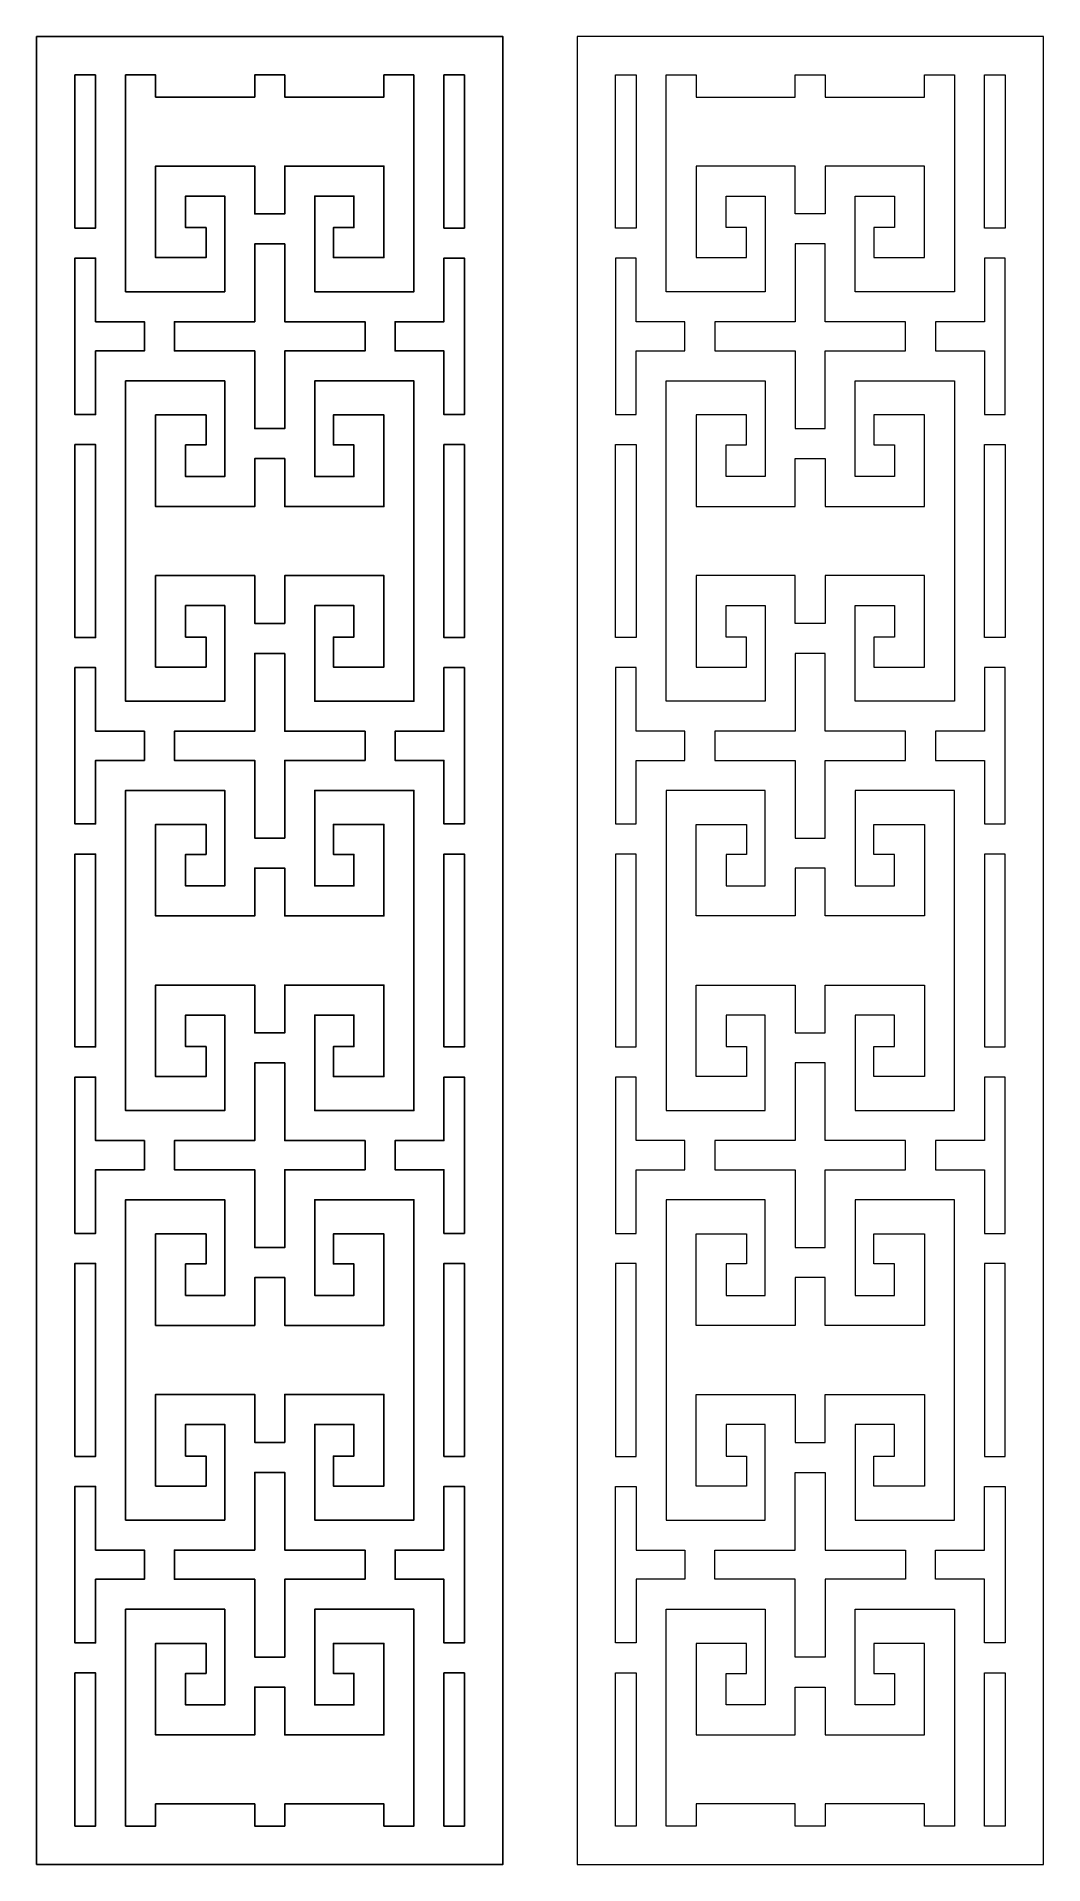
# Model space of a CAD drawing. Header units: centimetres. Extents: x -9.4 to 5.3, y -12.4 to 14.2.
import ezdxf

# ---------------------------------------------------------------- set-up
doc = ezdxf.new("R2010")
doc.units = ezdxf.units.CM
doc.header["$MEASUREMENT"] = 0
doc.layers.add('layer 1', color=7, linetype='Continuous')

msp = doc.modelspace()

# ---------------------------------------------------------------- linework, layer by layer
at = {"layer": 'layer 1', "color": 177}
for points, knots in [([(-3.14941, -12.43271), (-3.14941, -12.43271), (-3.44821, -12.43271), (-3.44821, -12.43271), (-3.44821, -12.43271), (-3.44821, -12.43271), (-3.88507, -12.43271), (-3.88507, -12.43271), (-3.88507, -12.43271), (-3.88507, -12.43271), (-4.32191, -12.43271), (-4.32191, -12.43271), (-4.32191, -12.43271), (-4.32191, -12.43271), (-4.75877, -12.43271), (-4.75877, -12.43271), (-4.75877, -12.43271), (-4.75877, -12.43271), (-5.32843, -12.43271), (-5.32843, -12.43271), (-5.32843, -12.43271), (-5.32843, -12.43271), (-6.63896, -12.43271), (-6.63896, -12.43271), (-6.63896, -12.43271), (-6.63896, -12.43271), (-7.20862, -12.43271), (-7.20862, -12.43271), (-7.20862, -12.43271), (-7.20862, -12.43271), (-7.64547, -12.43271), (-7.64547, -12.43271), (-7.64547, -12.43271), (-7.64547, -12.43271), (-8.08232, -12.43271), (-8.08232, -12.43271), (-8.08232, -12.43271), (-8.08232, -12.43271), (-8.51917, -12.43271), (-8.51917, -12.43271), (-8.51917, -12.43271), (-8.51917, -12.43271), (-8.81798, -12.43271), (-8.81798, -12.43271), (-8.81798, -12.43271), (-8.81798, -12.43271), (-9.37717, -12.43271), (-9.37717, -12.43271), (-9.37717, -12.43271), (-9.37717, -12.43271), (-9.37717, -12.43271), (-9.37717, -12.43271), (-9.37717, -12.43271), (-9.37717, -12.43271), (-9.37717, -11.87352), (-9.37717, -11.87352), (-9.37717, -11.87352), (-9.37717, -11.87352), (-9.37717, -11.87352), (-9.37717, -11.87352), (-9.37717, -11.87352), (-9.37717, -11.87352), (-9.37717, -11.04969), (-9.37717, -11.04969), (-9.37717, -11.04969), (-9.37717, -11.04969), (-9.37717, -8.06984), (-9.37717, -8.06984), (-9.37717, -8.06984), (-9.37717, -8.06984), (-9.37717, -5.08999), (-9.37717, -5.08999), (-9.37717, -5.08999), (-9.37717, -5.08999), (-9.37717, -2.11014), (-9.37717, -2.11014), (-9.37717, -2.11014), (-9.37717, -2.11014), (-9.37717, 0.86972), (-9.37717, 0.86972), (-9.37717, 0.86972), (-9.37717, 0.86972), (-9.37717, 3.84957), (-9.37717, 3.84957), (-9.37717, 3.84957), (-9.37717, 3.84957), (-9.37717, 6.82942), (-9.37717, 6.82942), (-9.37717, 6.82942), (-9.37717, 6.82942), (-9.37717, 9.80927), (-9.37717, 9.80927), (-9.37717, 9.80927), (-9.37717, 9.80927), (-9.37717, 12.78912), (-9.37717, 12.78912), (-9.37717, 12.78912), (-9.37717, 12.78912), (-9.37717, 13.61295), (-9.37717, 13.61295), (-9.37717, 13.61295), (-9.37717, 13.61295), (-9.37717, 14.17214), (-9.37717, 14.17214), (-9.37717, 14.17214), (-9.37717, 14.17214), (-8.81798, 14.17214), (-8.81798, 14.17214), (-8.81798, 14.17214), (-8.81798, 14.17214), (-8.51917, 14.17214), (-8.51917, 14.17214), (-8.51917, 14.17214), (-8.51917, 14.17214), (-8.08232, 14.17214), (-8.08232, 14.17214), (-8.08232, 14.17214), (-8.08232, 14.17214), (-7.64547, 14.17214), (-7.64547, 14.17214), (-7.64547, 14.17214), (-7.64547, 14.17214), (-7.20862, 14.17214), (-7.20862, 14.17214), (-7.20862, 14.17214), (-7.20862, 14.17214), (-6.63896, 14.17214), (-6.63896, 14.17214), (-6.63896, 14.17214), (-6.63896, 14.17214), (-5.32843, 14.17214), (-5.32843, 14.17214), (-5.32843, 14.17214), (-5.32843, 14.17214), (-4.75877, 14.17214), (-4.75877, 14.17214), (-4.75877, 14.17214), (-4.75877, 14.17214), (-4.32191, 14.17214), (-4.32191, 14.17214), (-4.32191, 14.17214), (-4.32191, 14.17214), (-3.88507, 14.17214), (-3.88507, 14.17214), (-3.88507, 14.17214), (-3.88507, 14.17214), (-3.44821, 14.17214), (-3.44821, 14.17214), (-3.44821, 14.17214), (-3.44821, 14.17214), (-3.14941, 14.17214), (-3.14941, 14.17214), (-3.14941, 14.17214), (-3.14941, 14.17214), (-2.59022, 14.17214), (-2.59022, 14.17214), (-2.59022, 14.17214), (-2.59022, 14.17214), (-2.59022, 14.17214), (-2.59022, 14.17214), (-2.59022, 14.17214), (-2.59022, 14.17214), (-2.59022, 13.61295), (-2.59022, 13.61295), (-2.59022, 13.61295), (-2.59022, 13.61295), (-2.59022, 13.61295), (-2.59022, 13.61295), (-2.59022, 13.61295), (-2.59022, 13.61295), (-2.59022, 12.78912), (-2.59022, 12.78912), (-2.59022, 12.78912), (-2.59022, 12.78912), (-2.59022, 9.80927), (-2.59022, 9.80927), (-2.59022, 9.80927), (-2.59022, 9.80927), (-2.59022, 6.82942), (-2.59022, 6.82942), (-2.59022, 6.82942), (-2.59022, 6.82942), (-2.59022, 3.84957), (-2.59022, 3.84957), (-2.59022, 3.84957), (-2.59022, 3.84957), (-2.59022, 0.86972), (-2.59022, 0.86972), (-2.59022, 0.86972), (-2.59022, 0.86972), (-2.59022, -2.11014), (-2.59022, -2.11014), (-2.59022, -2.11014), (-2.59022, -2.11014), (-2.59022, -5.08999), (-2.59022, -5.08999), (-2.59022, -5.08999), (-2.59022, -5.08999), (-2.59022, -8.06984), (-2.59022, -8.06984), (-2.59022, -8.06984), (-2.59022, -8.06984), (-2.59022, -11.04969), (-2.59022, -11.04969), (-2.59022, -11.04969), (-2.59022, -11.04969), (-2.59022, -11.87352), (-2.59022, -11.87352), (-2.59022, -11.87352), (-2.59022, -11.87352), (-2.59022, -12.43271), (-2.59022, -12.43271), (-2.59022, -12.43271), (-2.59022, -12.43271), (-3.14941, -12.43271), (-3.14941, -12.43271)], [0, 0, 0, 0, 0.01818182, 0.01818182, 0.01818182, 0.01818182, 0.03636364, 0.03636364, 0.03636364, 0.03636364, 0.05454545, 0.05454545, 0.05454545, 0.05454545, 0.07272727, 0.07272727, 0.07272727, 0.07272727, 0.09090909, 0.09090909, 0.09090909, 0.09090909, 0.10909091, 0.10909091, 0.10909091, 0.10909091, 0.12727273, 0.12727273, 0.12727273, 0.12727273, 0.14545455, 0.14545455, 0.14545455, 0.14545455, 0.16363636, 0.16363636, 0.16363636, 0.16363636, 0.18181818, 0.18181818, 0.18181818, 0.18181818, 0.2, 0.2, 0.2, 0.2, 0.21818182, 0.21818182, 0.21818182, 0.21818182, 0.23636364, 0.23636364, 0.23636364, 0.23636364, 0.25454545, 0.25454545, 0.25454545, 0.25454545, 0.27272727, 0.27272727, 0.27272727, 0.27272727, 0.29090909, 0.29090909, 0.29090909, 0.29090909, 0.30909091, 0.30909091, 0.30909091, 0.30909091, 0.32727273, 0.32727273, 0.32727273, 0.32727273, 0.34545455, 0.34545455, 0.34545455, 0.34545455, 0.36363636, 0.36363636, 0.36363636, 0.36363636, 0.38181818, 0.38181818, 0.38181818, 0.38181818, 0.4, 0.4, 0.4, 0.4, 0.41818182, 0.41818182, 0.41818182, 0.41818182, 0.43636364, 0.43636364, 0.43636364, 0.43636364, 0.45454545, 0.45454545, 0.45454545, 0.45454545, 0.47272727, 0.47272727, 0.47272727, 0.47272727, 0.49090909, 0.49090909, 0.49090909, 0.49090909, 0.50909091, 0.50909091, 0.50909091, 0.50909091, 0.52727273, 0.52727273, 0.52727273, 0.52727273, 0.54545455, 0.54545455, 0.54545455, 0.54545455, 0.56363636, 0.56363636, 0.56363636, 0.56363636, 0.58181818, 0.58181818, 0.58181818, 0.58181818, 0.6, 0.6, 0.6, 0.6, 0.61818182, 0.61818182, 0.61818182, 0.61818182, 0.63636364, 0.63636364, 0.63636364, 0.63636364, 0.65454545, 0.65454545, 0.65454545, 0.65454545, 0.67272727, 0.67272727, 0.67272727, 0.67272727, 0.69090909, 0.69090909, 0.69090909, 0.69090909, 0.70909091, 0.70909091, 0.70909091, 0.70909091, 0.72727273, 0.72727273, 0.72727273, 0.72727273, 0.74545455, 0.74545455, 0.74545455, 0.74545455, 0.76363636, 0.76363636, 0.76363636, 0.76363636, 0.78181818, 0.78181818, 0.78181818, 0.78181818, 0.8, 0.8, 0.8, 0.8, 0.81818182, 0.81818182, 0.81818182, 0.81818182, 0.83636364, 0.83636364, 0.83636364, 0.83636364, 0.85454545, 0.85454545, 0.85454545, 0.85454545, 0.87272727, 0.87272727, 0.87272727, 0.87272727, 0.89090909, 0.89090909, 0.89090909, 0.89090909, 0.90909091, 0.90909091, 0.90909091, 0.90909091, 0.92727273, 0.92727273, 0.92727273, 0.92727273, 0.94545455, 0.94545455, 0.94545455, 0.94545455, 0.96363636, 0.96363636, 0.96363636, 0.96363636, 1, 1, 1, 1]), ([(-8.51917, 13.61295), (-8.51917, 13.61295), (-8.81798, 13.61295), (-8.81798, 13.61295), (-8.81798, 13.61295), (-8.81798, 13.61295), (-8.81798, 12.78912), (-8.81798, 12.78912), (-8.81798, 12.78912), (-8.81798, 12.78912), (-8.81798, 11.38471), (-8.81798, 11.38471), (-8.81798, 11.38471), (-8.81798, 11.38471), (-8.51917, 11.38471), (-8.51917, 11.38471), (-8.51917, 11.38471), (-8.51917, 11.38471), (-8.51917, 12.78912), (-8.51917, 12.78912), (-8.51917, 12.78912), (-8.51917, 12.78912), (-8.51917, 13.61295), (-8.51917, 13.61295)], [0, 0, 0, 0, 0.14285714, 0.14285714, 0.14285714, 0.14285714, 0.28571429, 0.28571429, 0.28571429, 0.28571429, 0.42857143, 0.42857143, 0.42857143, 0.42857143, 0.57142857, 0.57142857, 0.57142857, 0.57142857, 0.71428571, 0.71428571, 0.71428571, 0.71428571, 1, 1, 1, 1]), ([(-3.88507, 13.61295), (-3.88507, 13.61295), (-4.32191, 13.61295), (-4.32191, 13.61295), (-4.32191, 13.61295), (-4.32191, 13.61295), (-4.32191, 13.29142), (-4.32191, 13.29142), (-4.32191, 13.29142), (-4.32191, 13.29142), (-4.75877, 13.29142), (-4.75877, 13.29142), (-4.75877, 13.29142), (-4.75877, 13.29142), (-4.75877, 13.29142), (-4.75877, 13.29142), (-4.75877, 13.29142), (-4.75877, 13.29142), (-5.32844, 13.29142), (-5.32844, 13.29142), (-5.32844, 13.29142), (-5.32844, 13.29142), (-5.32844, 13.29142), (-5.32844, 13.29142), (-5.32844, 13.29142), (-5.32844, 13.29142), (-5.76528, 13.29142), (-5.76528, 13.29142), (-5.76528, 13.29142), (-5.76528, 13.29142), (-5.76529, 13.61295), (-5.76529, 13.61295), (-5.76529, 13.61295), (-5.76529, 13.61295), (-6.2021, 13.61295), (-6.2021, 13.61295), (-6.2021, 13.61295), (-6.2021, 13.61295), (-6.2021, 13.29142), (-6.2021, 13.29142), (-6.2021, 13.29142), (-6.2021, 13.29142), (-6.63895, 13.29142), (-6.63895, 13.29142), (-6.63895, 13.29142), (-6.63895, 13.29142), (-6.63895, 13.29142), (-6.63895, 13.29142), (-6.63895, 13.29142), (-6.63895, 13.29142), (-7.20862, 13.29142), (-7.20862, 13.29142), (-7.20862, 13.29142), (-7.20862, 13.29142), (-7.20862, 13.29142), (-7.20862, 13.29142), (-7.20862, 13.29142), (-7.20862, 13.29142), (-7.64547, 13.29142), (-7.64547, 13.29142), (-7.64547, 13.29142), (-7.64547, 13.29142), (-7.64547, 13.61295), (-7.64547, 13.61295), (-7.64547, 13.61295), (-7.64547, 13.61295), (-8.08232, 13.61295), (-8.08232, 13.61295), (-8.08232, 13.61295), (-8.08232, 13.61295), (-8.08232, 12.78912), (-8.08232, 12.78912), (-8.08232, 12.78912), (-8.08232, 12.78912), (-8.08232, 10.45821), (-8.08232, 10.45821), (-8.08232, 10.45821), (-8.08232, 10.45821), (-6.63896, 10.45821), (-6.63896, 10.45821), (-6.63896, 10.45821), (-6.63896, 10.45821), (-6.63896, 11.84996), (-6.63896, 11.84996), (-6.63896, 11.84996), (-6.63896, 11.84996), (-7.20862, 11.84996), (-7.20862, 11.84996), (-7.20862, 11.84996), (-7.20862, 11.84996), (-7.20862, 11.39105), (-7.20862, 11.39105), (-7.20862, 11.39105), (-7.20862, 11.39105), (-6.90981, 11.39105), (-6.90981, 11.39105), (-6.90981, 11.39105), (-6.90981, 11.39105), (-6.90981, 10.95419), (-6.90981, 10.95419), (-6.90981, 10.95419), (-6.90981, 10.95419), (-7.20862, 10.95419), (-7.20862, 10.95419), (-7.20862, 10.95419), (-7.20862, 10.95419), (-7.20862, 10.95419), (-7.20862, 10.95419), (-7.20862, 10.95419), (-7.20862, 10.95419), (-7.64547, 10.95419), (-7.64547, 10.95419), (-7.64547, 10.95419), (-7.64547, 10.95419), (-7.64547, 12.28683), (-7.64547, 12.28683), (-7.64547, 12.28683), (-7.64547, 12.28683), (-7.20862, 12.28683), (-7.20862, 12.28683), (-7.20862, 12.28683), (-7.20862, 12.28683), (-7.20862, 12.28683), (-7.20862, 12.28683), (-7.20862, 12.28683), (-7.20862, 12.28683), (-6.63895, 12.28683), (-6.63895, 12.28683), (-6.63895, 12.28683), (-6.63895, 12.28683), (-6.63895, 12.28682), (-6.63895, 12.28682), (-6.63895, 12.28682), (-6.63895, 12.28682), (-6.2021, 12.28682), (-6.2021, 12.28682), (-6.2021, 12.28682), (-6.2021, 12.28682), (-6.2021, 11.5897), (-6.2021, 11.5897), (-6.2021, 11.5897), (-6.2021, 11.5897), (-5.98369, 11.5897), (-5.98369, 11.5897), (-5.98369, 11.5897), (-5.98369, 11.5897), (-5.76529, 11.5897), (-5.76529, 11.5897), (-5.76529, 11.5897), (-5.76529, 11.5897), (-5.76528, 12.28682), (-5.76528, 12.28682), (-5.76528, 12.28682), (-5.76528, 12.28682), (-5.32844, 12.28682), (-5.32844, 12.28682), (-5.32844, 12.28682), (-5.32844, 12.28682), (-5.32844, 12.28683), (-5.32844, 12.28683), (-5.32844, 12.28683), (-5.32844, 12.28683), (-4.75877, 12.28683), (-4.75877, 12.28683), (-4.75877, 12.28683), (-4.75877, 12.28683), (-4.75877, 12.28683), (-4.75877, 12.28683), (-4.75877, 12.28683), (-4.75877, 12.28683), (-4.32191, 12.28683), (-4.32191, 12.28683), (-4.32191, 12.28683), (-4.32191, 12.28683), (-4.32191, 10.95419), (-4.32191, 10.95419), (-4.32191, 10.95419), (-4.32191, 10.95419), (-4.75876, 10.95419), (-4.75876, 10.95419), (-4.75876, 10.95419), (-4.75876, 10.95419), (-4.75877, 10.95419), (-4.75877, 10.95419), (-4.75877, 10.95419), (-4.75877, 10.95419), (-5.05758, 10.95419), (-5.05758, 10.95419), (-5.05758, 10.95419), (-5.05758, 10.95419), (-5.05758, 11.39105), (-5.05758, 11.39105), (-5.05758, 11.39105), (-5.05758, 11.39105), (-4.75877, 11.39105), (-4.75877, 11.39105), (-4.75877, 11.39105), (-4.75877, 11.39105), (-4.75877, 11.84996), (-4.75877, 11.84996), (-4.75877, 11.84996), (-4.75877, 11.84996), (-5.32843, 11.84996), (-5.32843, 11.84996), (-5.32843, 11.84996), (-5.32843, 11.84996), (-5.32843, 10.45821), (-5.32843, 10.45821), (-5.32843, 10.45821), (-5.32843, 10.45821), (-3.88507, 10.45821), (-3.88507, 10.45821), (-3.88507, 10.45821), (-3.88507, 10.45821), (-3.88507, 12.78912), (-3.88507, 12.78912), (-3.88507, 12.78912), (-3.88507, 12.78912), (-3.88507, 13.61295), (-3.88507, 13.61295)], [0, 0, 0, 0, 0.01785714, 0.01785714, 0.01785714, 0.01785714, 0.03571429, 0.03571429, 0.03571429, 0.03571429, 0.05357143, 0.05357143, 0.05357143, 0.05357143, 0.07142857, 0.07142857, 0.07142857, 0.07142857, 0.08928571, 0.08928571, 0.08928571, 0.08928571, 0.10714286, 0.10714286, 0.10714286, 0.10714286, 0.125, 0.125, 0.125, 0.125, 0.14285714, 0.14285714, 0.14285714, 0.14285714, 0.16071429, 0.16071429, 0.16071429, 0.16071429, 0.17857143, 0.17857143, 0.17857143, 0.17857143, 0.19642857, 0.19642857, 0.19642857, 0.19642857, 0.21428571, 0.21428571, 0.21428571, 0.21428571, 0.23214286, 0.23214286, 0.23214286, 0.23214286, 0.25, 0.25, 0.25, 0.25, 0.26785714, 0.26785714, 0.26785714, 0.26785714, 0.28571429, 0.28571429, 0.28571429, 0.28571429, 0.30357143, 0.30357143, 0.30357143, 0.30357143, 0.32142857, 0.32142857, 0.32142857, 0.32142857, 0.33928571, 0.33928571, 0.33928571, 0.33928571, 0.35714286, 0.35714286, 0.35714286, 0.35714286, 0.375, 0.375, 0.375, 0.375, 0.39285714, 0.39285714, 0.39285714, 0.39285714, 0.41071429, 0.41071429, 0.41071429, 0.41071429, 0.42857143, 0.42857143, 0.42857143, 0.42857143, 0.44642857, 0.44642857, 0.44642857, 0.44642857, 0.46428571, 0.46428571, 0.46428571, 0.46428571, 0.48214286, 0.48214286, 0.48214286, 0.48214286, 0.5, 0.5, 0.5, 0.5, 0.51785714, 0.51785714, 0.51785714, 0.51785714, 0.53571429, 0.53571429, 0.53571429, 0.53571429, 0.55357143, 0.55357143, 0.55357143, 0.55357143, 0.57142857, 0.57142857, 0.57142857, 0.57142857, 0.58928571, 0.58928571, 0.58928571, 0.58928571, 0.60714286, 0.60714286, 0.60714286, 0.60714286, 0.625, 0.625, 0.625, 0.625, 0.64285714, 0.64285714, 0.64285714, 0.64285714, 0.66071429, 0.66071429, 0.66071429, 0.66071429, 0.67857143, 0.67857143, 0.67857143, 0.67857143, 0.69642857, 0.69642857, 0.69642857, 0.69642857, 0.71428571, 0.71428571, 0.71428571, 0.71428571, 0.73214286, 0.73214286, 0.73214286, 0.73214286, 0.75, 0.75, 0.75, 0.75, 0.76785714, 0.76785714, 0.76785714, 0.76785714, 0.78571429, 0.78571429, 0.78571429, 0.78571429, 0.80357143, 0.80357143, 0.80357143, 0.80357143, 0.82142857, 0.82142857, 0.82142857, 0.82142857, 0.83928571, 0.83928571, 0.83928571, 0.83928571, 0.85714286, 0.85714286, 0.85714286, 0.85714286, 0.875, 0.875, 0.875, 0.875, 0.89285714, 0.89285714, 0.89285714, 0.89285714, 0.91071429, 0.91071429, 0.91071429, 0.91071429, 0.92857143, 0.92857143, 0.92857143, 0.92857143, 0.94642857, 0.94642857, 0.94642857, 0.94642857, 0.96428571, 0.96428571, 0.96428571, 0.96428571, 1, 1, 1, 1]), ([(-3.14941, 13.61295), (-3.14941, 13.61295), (-3.44821, 13.61295), (-3.44821, 13.61295), (-3.44821, 13.61295), (-3.44821, 13.61295), (-3.44821, 12.78912), (-3.44821, 12.78912), (-3.44821, 12.78912), (-3.44821, 12.78912), (-3.44821, 11.38471), (-3.44821, 11.38471), (-3.44821, 11.38471), (-3.44821, 11.38471), (-3.14941, 11.38471), (-3.14941, 11.38471), (-3.14941, 11.38471), (-3.14941, 11.38471), (-3.14941, 12.78912), (-3.14941, 12.78912), (-3.14941, 12.78912), (-3.14941, 12.78912), (-3.14941, 13.61295), (-3.14941, 13.61295)], [0, 0, 0, 0, 0.14285714, 0.14285714, 0.14285714, 0.14285714, 0.28571429, 0.28571429, 0.28571429, 0.28571429, 0.42857143, 0.42857143, 0.42857143, 0.42857143, 0.57142857, 0.57142857, 0.57142857, 0.57142857, 0.71428571, 0.71428571, 0.71428571, 0.71428571, 1, 1, 1, 1]), ([(-8.81798, 9.80927), (-8.81798, 9.80927), (-8.81798, 10.94785), (-8.81798, 10.94785), (-8.81798, 10.94785), (-8.81798, 10.94785), (-8.51917, 10.94785), (-8.51917, 10.94785), (-8.51917, 10.94785), (-8.51917, 10.94785), (-8.51917, 10.02135), (-8.51917, 10.02135), (-8.51917, 10.02135), (-8.51917, 10.02135), (-8.08232, 10.02135), (-8.08232, 10.02135), (-8.08232, 10.02135), (-8.08232, 10.02135), (-8.08232, 10.02135), (-8.08232, 10.02135), (-8.08232, 10.02135), (-8.08232, 10.02135), (-7.80798, 10.02135), (-7.80798, 10.02135), (-7.80798, 10.02135), (-7.80798, 10.02135), (-7.80798, 9.80927), (-7.80798, 9.80927), (-7.80798, 9.80927), (-7.80798, 9.80927), (-7.80798, 9.59719), (-7.80798, 9.59719), (-7.80798, 9.59719), (-7.80798, 9.59719), (-8.08232, 9.59719), (-8.08232, 9.59719), (-8.08232, 9.59719), (-8.08232, 9.59719), (-8.08232, 9.59719), (-8.08232, 9.59719), (-8.08232, 9.59719), (-8.08232, 9.59719), (-8.51917, 9.59719), (-8.51917, 9.59719), (-8.51917, 9.59719), (-8.51917, 9.59719), (-8.51917, 8.67069), (-8.51917, 8.67069), (-8.51917, 8.67069), (-8.51917, 8.67069), (-8.81798, 8.67069), (-8.81798, 8.67069), (-8.81798, 8.67069), (-8.81798, 8.67069), (-8.81798, 9.80927), (-8.81798, 9.80927)], [0, 0, 0, 0, 0.06666667, 0.06666667, 0.06666667, 0.06666667, 0.13333333, 0.13333333, 0.13333333, 0.13333333, 0.2, 0.2, 0.2, 0.2, 0.26666667, 0.26666667, 0.26666667, 0.26666667, 0.33333333, 0.33333333, 0.33333333, 0.33333333, 0.4, 0.4, 0.4, 0.4, 0.46666667, 0.46666667, 0.46666667, 0.46666667, 0.53333333, 0.53333333, 0.53333333, 0.53333333, 0.6, 0.6, 0.6, 0.6, 0.66666667, 0.66666667, 0.66666667, 0.66666667, 0.73333333, 0.73333333, 0.73333333, 0.73333333, 0.8, 0.8, 0.8, 0.8, 0.86666667, 0.86666667, 0.86666667, 0.86666667, 1, 1, 1, 1]), ([(-5.76529, 11.15284), (-5.76529, 11.15284), (-5.76528, 10.02135), (-5.76528, 10.02135), (-5.76528, 10.02135), (-5.76528, 10.02135), (-5.32843, 10.02135), (-5.32843, 10.02135), (-5.32843, 10.02135), (-5.32843, 10.02135), (-5.32843, 10.02135), (-5.32843, 10.02135), (-5.32843, 10.02135), (-5.32843, 10.02135), (-4.59626, 10.02135), (-4.59626, 10.02135), (-4.59626, 10.02135), (-4.59626, 10.02135), (-4.59626, 9.80927), (-4.59626, 9.80927), (-4.59626, 9.80927), (-4.59626, 9.80927), (-4.59626, 9.59719), (-4.59626, 9.59719), (-4.59626, 9.59719), (-4.59626, 9.59719), (-5.32843, 9.59719), (-5.32843, 9.59719), (-5.32843, 9.59719), (-5.32843, 9.59719), (-5.32843, 9.59719), (-5.32843, 9.59719), (-5.32843, 9.59719), (-5.32843, 9.59719), (-5.76528, 9.59719), (-5.76528, 9.59719), (-5.76528, 9.59719), (-5.76528, 9.59719), (-5.76529, 8.46571), (-5.76529, 8.46571), (-5.76529, 8.46571), (-5.76529, 8.46571), (-5.98369, 8.46571), (-5.98369, 8.46571), (-5.98369, 8.46571), (-5.98369, 8.46571), (-6.2021, 8.46571), (-6.2021, 8.46571), (-6.2021, 8.46571), (-6.2021, 8.46571), (-6.2021, 9.59719), (-6.2021, 9.59719), (-6.2021, 9.59719), (-6.2021, 9.59719), (-6.63895, 9.59719), (-6.63895, 9.59719), (-6.63895, 9.59719), (-6.63895, 9.59719), (-6.63896, 9.59719), (-6.63896, 9.59719), (-6.63896, 9.59719), (-6.63896, 9.59719), (-7.37113, 9.59719), (-7.37113, 9.59719), (-7.37113, 9.59719), (-7.37113, 9.59719), (-7.37113, 9.80927), (-7.37113, 9.80927), (-7.37113, 9.80927), (-7.37113, 9.80927), (-7.37113, 10.02135), (-7.37113, 10.02135), (-7.37113, 10.02135), (-7.37113, 10.02135), (-6.63896, 10.02135), (-6.63896, 10.02135), (-6.63896, 10.02135), (-6.63896, 10.02135), (-6.63895, 10.02135), (-6.63895, 10.02135), (-6.63895, 10.02135), (-6.63895, 10.02135), (-6.2021, 10.02135), (-6.2021, 10.02135), (-6.2021, 10.02135), (-6.2021, 10.02135), (-6.2021, 11.15284), (-6.2021, 11.15284), (-6.2021, 11.15284), (-6.2021, 11.15284), (-5.98369, 11.15284), (-5.98369, 11.15284), (-5.98369, 11.15284), (-5.98369, 11.15284), (-5.76529, 11.15284), (-5.76529, 11.15284)], [0, 0, 0, 0, 0.04, 0.04, 0.04, 0.04, 0.08, 0.08, 0.08, 0.08, 0.12, 0.12, 0.12, 0.12, 0.16, 0.16, 0.16, 0.16, 0.2, 0.2, 0.2, 0.2, 0.24, 0.24, 0.24, 0.24, 0.28, 0.28, 0.28, 0.28, 0.32, 0.32, 0.32, 0.32, 0.36, 0.36, 0.36, 0.36, 0.4, 0.4, 0.4, 0.4, 0.44, 0.44, 0.44, 0.44, 0.48, 0.48, 0.48, 0.48, 0.52, 0.52, 0.52, 0.52, 0.56, 0.56, 0.56, 0.56, 0.6, 0.6, 0.6, 0.6, 0.64, 0.64, 0.64, 0.64, 0.68, 0.68, 0.68, 0.68, 0.72, 0.72, 0.72, 0.72, 0.76, 0.76, 0.76, 0.76, 0.8, 0.8, 0.8, 0.8, 0.84, 0.84, 0.84, 0.84, 0.88, 0.88, 0.88, 0.88, 0.92, 0.92, 0.92, 0.92, 1, 1, 1, 1]), ([(-4.1594, 9.80927), (-4.1594, 9.80927), (-4.1594, 10.02135), (-4.1594, 10.02135), (-4.1594, 10.02135), (-4.1594, 10.02135), (-3.88507, 10.02135), (-3.88507, 10.02135), (-3.88507, 10.02135), (-3.88507, 10.02135), (-3.88506, 10.02135), (-3.88506, 10.02135), (-3.88506, 10.02135), (-3.88506, 10.02135), (-3.44821, 10.02135), (-3.44821, 10.02135), (-3.44821, 10.02135), (-3.44821, 10.02135), (-3.44821, 10.94785), (-3.44821, 10.94785), (-3.44821, 10.94785), (-3.44821, 10.94785), (-3.14941, 10.94785), (-3.14941, 10.94785), (-3.14941, 10.94785), (-3.14941, 10.94785), (-3.14941, 9.80927), (-3.14941, 9.80927), (-3.14941, 9.80927), (-3.14941, 9.80927), (-3.14941, 8.67069), (-3.14941, 8.67069), (-3.14941, 8.67069), (-3.14941, 8.67069), (-3.44821, 8.67069), (-3.44821, 8.67069), (-3.44821, 8.67069), (-3.44821, 8.67069), (-3.44821, 9.59719), (-3.44821, 9.59719), (-3.44821, 9.59719), (-3.44821, 9.59719), (-3.88506, 9.59719), (-3.88506, 9.59719), (-3.88506, 9.59719), (-3.88506, 9.59719), (-3.88507, 9.59719), (-3.88507, 9.59719), (-3.88507, 9.59719), (-3.88507, 9.59719), (-4.1594, 9.59719), (-4.1594, 9.59719), (-4.1594, 9.59719), (-4.1594, 9.59719), (-4.1594, 9.80927), (-4.1594, 9.80927)], [0, 0, 0, 0, 0.06666667, 0.06666667, 0.06666667, 0.06666667, 0.13333333, 0.13333333, 0.13333333, 0.13333333, 0.2, 0.2, 0.2, 0.2, 0.26666667, 0.26666667, 0.26666667, 0.26666667, 0.33333333, 0.33333333, 0.33333333, 0.33333333, 0.4, 0.4, 0.4, 0.4, 0.46666667, 0.46666667, 0.46666667, 0.46666667, 0.53333333, 0.53333333, 0.53333333, 0.53333333, 0.6, 0.6, 0.6, 0.6, 0.66666667, 0.66666667, 0.66666667, 0.66666667, 0.73333333, 0.73333333, 0.73333333, 0.73333333, 0.8, 0.8, 0.8, 0.8, 0.86666667, 0.86666667, 0.86666667, 0.86666667, 1, 1, 1, 1]), ([(-3.88507, 6.82942), (-3.88507, 6.82942), (-3.88507, 9.16033), (-3.88507, 9.16033), (-3.88507, 9.16033), (-3.88507, 9.16033), (-5.32843, 9.16033), (-5.32843, 9.16033), (-5.32843, 9.16033), (-5.32843, 9.16033), (-5.32843, 7.76858), (-5.32843, 7.76858), (-5.32843, 7.76858), (-5.32843, 7.76858), (-4.75877, 7.76858), (-4.75877, 7.76858), (-4.75877, 7.76858), (-4.75877, 7.76858), (-4.75877, 8.22749), (-4.75877, 8.22749), (-4.75877, 8.22749), (-4.75877, 8.22749), (-5.05758, 8.22749), (-5.05758, 8.22749), (-5.05758, 8.22749), (-5.05758, 8.22749), (-5.05758, 8.66435), (-5.05758, 8.66435), (-5.05758, 8.66435), (-5.05758, 8.66435), (-4.75877, 8.66435), (-4.75877, 8.66435), (-4.75877, 8.66435), (-4.75877, 8.66435), (-4.75876, 8.66435), (-4.75876, 8.66435), (-4.75876, 8.66435), (-4.75876, 8.66435), (-4.32191, 8.66435), (-4.32191, 8.66435), (-4.32191, 8.66435), (-4.32191, 8.66435), (-4.32191, 7.33172), (-4.32191, 7.33172), (-4.32191, 7.33172), (-4.32191, 7.33172), (-4.75877, 7.33172), (-4.75877, 7.33172), (-4.75877, 7.33172), (-4.75877, 7.33172), (-4.75877, 7.33172), (-4.75877, 7.33172), (-4.75877, 7.33172), (-4.75877, 7.33172), (-5.32844, 7.33172), (-5.32844, 7.33172), (-5.32844, 7.33172), (-5.32844, 7.33172), (-5.32844, 7.33172), (-5.32844, 7.33172), (-5.32844, 7.33172), (-5.32844, 7.33172), (-5.76528, 7.33172), (-5.76528, 7.33172), (-5.76528, 7.33172), (-5.76528, 7.33172), (-5.76529, 8.02884), (-5.76529, 8.02884), (-5.76529, 8.02884), (-5.76529, 8.02884), (-5.98369, 8.02884), (-5.98369, 8.02884), (-5.98369, 8.02884), (-5.98369, 8.02884), (-6.2021, 8.02884), (-6.2021, 8.02884), (-6.2021, 8.02884), (-6.2021, 8.02884), (-6.2021, 7.33172), (-6.2021, 7.33172), (-6.2021, 7.33172), (-6.2021, 7.33172), (-6.63895, 7.33172), (-6.63895, 7.33172), (-6.63895, 7.33172), (-6.63895, 7.33172), (-6.63895, 7.33172), (-6.63895, 7.33172), (-6.63895, 7.33172), (-6.63895, 7.33172), (-7.20862, 7.33172), (-7.20862, 7.33172), (-7.20862, 7.33172), (-7.20862, 7.33172), (-7.20862, 7.33172), (-7.20862, 7.33172), (-7.20862, 7.33172), (-7.20862, 7.33172), (-7.64547, 7.33172), (-7.64547, 7.33172), (-7.64547, 7.33172), (-7.64547, 7.33172), (-7.64547, 8.66435), (-7.64547, 8.66435), (-7.64547, 8.66435), (-7.64547, 8.66435), (-7.20862, 8.66435), (-7.20862, 8.66435), (-7.20862, 8.66435), (-7.20862, 8.66435), (-7.20862, 8.66435), (-7.20862, 8.66435), (-7.20862, 8.66435), (-7.20862, 8.66435), (-6.90981, 8.66435), (-6.90981, 8.66435), (-6.90981, 8.66435), (-6.90981, 8.66435), (-6.90981, 8.22749), (-6.90981, 8.22749), (-6.90981, 8.22749), (-6.90981, 8.22749), (-7.20862, 8.22749), (-7.20862, 8.22749), (-7.20862, 8.22749), (-7.20862, 8.22749), (-7.20862, 7.76858), (-7.20862, 7.76858), (-7.20862, 7.76858), (-7.20862, 7.76858), (-6.63896, 7.76858), (-6.63896, 7.76858), (-6.63896, 7.76858), (-6.63896, 7.76858), (-6.63896, 9.16033), (-6.63896, 9.16033), (-6.63896, 9.16033), (-6.63896, 9.16033), (-8.08232, 9.16033), (-8.08232, 9.16033), (-8.08232, 9.16033), (-8.08232, 9.16033), (-8.08232, 6.82942), (-8.08232, 6.82942), (-8.08232, 6.82942), (-8.08232, 6.82942), (-8.08232, 4.49851), (-8.08232, 4.49851), (-8.08232, 4.49851), (-8.08232, 4.49851), (-6.63896, 4.49851), (-6.63896, 4.49851), (-6.63896, 4.49851), (-6.63896, 4.49851), (-6.63896, 5.89026), (-6.63896, 5.89026), (-6.63896, 5.89026), (-6.63896, 5.89026), (-7.20862, 5.89026), (-7.20862, 5.89026), (-7.20862, 5.89026), (-7.20862, 5.89026), (-7.20862, 5.43135), (-7.20862, 5.43135), (-7.20862, 5.43135), (-7.20862, 5.43135), (-6.90981, 5.43135), (-6.90981, 5.43135), (-6.90981, 5.43135), (-6.90981, 5.43135), (-6.90981, 4.99449), (-6.90981, 4.99449), (-6.90981, 4.99449), (-6.90981, 4.99449), (-7.20862, 4.99449), (-7.20862, 4.99449), (-7.20862, 4.99449), (-7.20862, 4.99449), (-7.20862, 4.99449), (-7.20862, 4.99449), (-7.20862, 4.99449), (-7.20862, 4.99449), (-7.64547, 4.99449), (-7.64547, 4.99449), (-7.64547, 4.99449), (-7.64547, 4.99449), (-7.64547, 6.32712), (-7.64547, 6.32712), (-7.64547, 6.32712), (-7.64547, 6.32712), (-7.20862, 6.32712), (-7.20862, 6.32712), (-7.20862, 6.32712), (-7.20862, 6.32712), (-7.20862, 6.32712), (-7.20862, 6.32712), (-7.20862, 6.32712), (-7.20862, 6.32712), (-6.63895, 6.32712), (-6.63895, 6.32712), (-6.63895, 6.32712), (-6.63895, 6.32712), (-6.63895, 6.32712), (-6.63895, 6.32712), (-6.63895, 6.32712), (-6.63895, 6.32712), (-6.2021, 6.32712), (-6.2021, 6.32712), (-6.2021, 6.32712), (-6.2021, 6.32712), (-6.2021, 5.63), (-6.2021, 5.63), (-6.2021, 5.63), (-6.2021, 5.63), (-5.98369, 5.63), (-5.98369, 5.63), (-5.98369, 5.63), (-5.98369, 5.63), (-5.76529, 5.63), (-5.76529, 5.63), (-5.76529, 5.63), (-5.76529, 5.63), (-5.76528, 6.32712), (-5.76528, 6.32712), (-5.76528, 6.32712), (-5.76528, 6.32712), (-5.32844, 6.32712), (-5.32844, 6.32712), (-5.32844, 6.32712), (-5.32844, 6.32712), (-5.32844, 6.32712), (-5.32844, 6.32712), (-5.32844, 6.32712), (-5.32844, 6.32712), (-4.75877, 6.32712), (-4.75877, 6.32712), (-4.75877, 6.32712), (-4.75877, 6.32712), (-4.75877, 6.32712), (-4.75877, 6.32712), (-4.75877, 6.32712), (-4.75877, 6.32712), (-4.32191, 6.32712), (-4.32191, 6.32712), (-4.32191, 6.32712), (-4.32191, 6.32712), (-4.32191, 4.99449), (-4.32191, 4.99449), (-4.32191, 4.99449), (-4.32191, 4.99449), (-4.75876, 4.99449), (-4.75876, 4.99449), (-4.75876, 4.99449), (-4.75876, 4.99449), (-4.75877, 4.99449), (-4.75877, 4.99449), (-4.75877, 4.99449), (-4.75877, 4.99449), (-5.05758, 4.99449), (-5.05758, 4.99449), (-5.05758, 4.99449), (-5.05758, 4.99449), (-5.05758, 5.43135), (-5.05758, 5.43135), (-5.05758, 5.43135), (-5.05758, 5.43135), (-4.75877, 5.43135), (-4.75877, 5.43135), (-4.75877, 5.43135), (-4.75877, 5.43135), (-4.75877, 5.89026), (-4.75877, 5.89026), (-4.75877, 5.89026), (-4.75877, 5.89026), (-5.32843, 5.89026), (-5.32843, 5.89026), (-5.32843, 5.89026), (-5.32843, 5.89026), (-5.32843, 4.49851), (-5.32843, 4.49851), (-5.32843, 4.49851), (-5.32843, 4.49851), (-3.88507, 4.49851), (-3.88507, 4.49851), (-3.88507, 4.49851), (-3.88507, 4.49851), (-3.88507, 6.82942), (-3.88507, 6.82942)], [0, 0, 0, 0, 0.01369863, 0.01369863, 0.01369863, 0.01369863, 0.02739726, 0.02739726, 0.02739726, 0.02739726, 0.04109589, 0.04109589, 0.04109589, 0.04109589, 0.05479452, 0.05479452, 0.05479452, 0.05479452, 0.06849315, 0.06849315, 0.06849315, 0.06849315, 0.08219178, 0.08219178, 0.08219178, 0.08219178, 0.09589041, 0.09589041, 0.09589041, 0.09589041, 0.10958904, 0.10958904, 0.10958904, 0.10958904, 0.12328767, 0.12328767, 0.12328767, 0.12328767, 0.1369863, 0.1369863, 0.1369863, 0.1369863, 0.15068493, 0.15068493, 0.15068493, 0.15068493, 0.16438356, 0.16438356, 0.16438356, 0.16438356, 0.17808219, 0.17808219, 0.17808219, 0.17808219, 0.19178082, 0.19178082, 0.19178082, 0.19178082, 0.20547945, 0.20547945, 0.20547945, 0.20547945, 0.21917808, 0.21917808, 0.21917808, 0.21917808, 0.23287671, 0.23287671, 0.23287671, 0.23287671, 0.24657534, 0.24657534, 0.24657534, 0.24657534, 0.26027397, 0.26027397, 0.26027397, 0.26027397, 0.2739726, 0.2739726, 0.2739726, 0.2739726, 0.28767123, 0.28767123, 0.28767123, 0.28767123, 0.30136986, 0.30136986, 0.30136986, 0.30136986, 0.31506849, 0.31506849, 0.31506849, 0.31506849, 0.32876712, 0.32876712, 0.32876712, 0.32876712, 0.34246575, 0.34246575, 0.34246575, 0.34246575, 0.35616438, 0.35616438, 0.35616438, 0.35616438, 0.36986301, 0.36986301, 0.36986301, 0.36986301, 0.38356164, 0.38356164, 0.38356164, 0.38356164, 0.39726027, 0.39726027, 0.39726027, 0.39726027, 0.4109589, 0.4109589, 0.4109589, 0.4109589, 0.42465753, 0.42465753, 0.42465753, 0.42465753, 0.43835616, 0.43835616, 0.43835616, 0.43835616, 0.45205479, 0.45205479, 0.45205479, 0.45205479, 0.46575342, 0.46575342, 0.46575342, 0.46575342, 0.47945205, 0.47945205, 0.47945205, 0.47945205, 0.49315068, 0.49315068, 0.49315068, 0.49315068, 0.50684932, 0.50684932, 0.50684932, 0.50684932, 0.52054795, 0.52054795, 0.52054795, 0.52054795, 0.53424658, 0.53424658, 0.53424658, 0.53424658, 0.54794521, 0.54794521, 0.54794521, 0.54794521, 0.56164384, 0.56164384, 0.56164384, 0.56164384, 0.57534247, 0.57534247, 0.57534247, 0.57534247, 0.5890411, 0.5890411, 0.5890411, 0.5890411, 0.60273973, 0.60273973, 0.60273973, 0.60273973, 0.61643836, 0.61643836, 0.61643836, 0.61643836, 0.63013699, 0.63013699, 0.63013699, 0.63013699, 0.64383562, 0.64383562, 0.64383562, 0.64383562, 0.65753425, 0.65753425, 0.65753425, 0.65753425, 0.67123288, 0.67123288, 0.67123288, 0.67123288, 0.68493151, 0.68493151, 0.68493151, 0.68493151, 0.69863014, 0.69863014, 0.69863014, 0.69863014, 0.71232877, 0.71232877, 0.71232877, 0.71232877, 0.7260274, 0.7260274, 0.7260274, 0.7260274, 0.73972603, 0.73972603, 0.73972603, 0.73972603, 0.75342466, 0.75342466, 0.75342466, 0.75342466, 0.76712329, 0.76712329, 0.76712329, 0.76712329, 0.78082192, 0.78082192, 0.78082192, 0.78082192, 0.79452055, 0.79452055, 0.79452055, 0.79452055, 0.80821918, 0.80821918, 0.80821918, 0.80821918, 0.82191781, 0.82191781, 0.82191781, 0.82191781, 0.83561644, 0.83561644, 0.83561644, 0.83561644, 0.84931507, 0.84931507, 0.84931507, 0.84931507, 0.8630137, 0.8630137, 0.8630137, 0.8630137, 0.87671233, 0.87671233, 0.87671233, 0.87671233, 0.89041096, 0.89041096, 0.89041096, 0.89041096, 0.90410959, 0.90410959, 0.90410959, 0.90410959, 0.91780822, 0.91780822, 0.91780822, 0.91780822, 0.93150685, 0.93150685, 0.93150685, 0.93150685, 0.94520548, 0.94520548, 0.94520548, 0.94520548, 0.95890411, 0.95890411, 0.95890411, 0.95890411, 0.97260274, 0.97260274, 0.97260274, 0.97260274, 1, 1, 1, 1]), ([(-8.51917, 6.82942), (-8.51917, 6.82942), (-8.51917, 8.23383), (-8.51917, 8.23383), (-8.51917, 8.23383), (-8.51917, 8.23383), (-8.81798, 8.23383), (-8.81798, 8.23383), (-8.81798, 8.23383), (-8.81798, 8.23383), (-8.81798, 6.82942), (-8.81798, 6.82942), (-8.81798, 6.82942), (-8.81798, 6.82942), (-8.81798, 5.42501), (-8.81798, 5.42501), (-8.81798, 5.42501), (-8.81798, 5.42501), (-8.51917, 5.42501), (-8.51917, 5.42501), (-8.51917, 5.42501), (-8.51917, 5.42501), (-8.51917, 6.82942), (-8.51917, 6.82942)], [0, 0, 0, 0, 0.14285714, 0.14285714, 0.14285714, 0.14285714, 0.28571429, 0.28571429, 0.28571429, 0.28571429, 0.42857143, 0.42857143, 0.42857143, 0.42857143, 0.57142857, 0.57142857, 0.57142857, 0.57142857, 0.71428571, 0.71428571, 0.71428571, 0.71428571, 1, 1, 1, 1]), ([(-3.14941, 6.82942), (-3.14941, 6.82942), (-3.14941, 8.23383), (-3.14941, 8.23383), (-3.14941, 8.23383), (-3.14941, 8.23383), (-3.44821, 8.23383), (-3.44821, 8.23383), (-3.44821, 8.23383), (-3.44821, 8.23383), (-3.44821, 6.82942), (-3.44821, 6.82942), (-3.44821, 6.82942), (-3.44821, 6.82942), (-3.44821, 5.42501), (-3.44821, 5.42501), (-3.44821, 5.42501), (-3.44821, 5.42501), (-3.14941, 5.42501), (-3.14941, 5.42501), (-3.14941, 5.42501), (-3.14941, 5.42501), (-3.14941, 6.82942), (-3.14941, 6.82942)], [0, 0, 0, 0, 0.14285714, 0.14285714, 0.14285714, 0.14285714, 0.28571429, 0.28571429, 0.28571429, 0.28571429, 0.42857143, 0.42857143, 0.42857143, 0.42857143, 0.57142857, 0.57142857, 0.57142857, 0.57142857, 0.71428571, 0.71428571, 0.71428571, 0.71428571, 1, 1, 1, 1]), ([(-5.76529, 5.19314), (-5.76529, 5.19314), (-5.76528, 4.06165), (-5.76528, 4.06165), (-5.76528, 4.06165), (-5.76528, 4.06165), (-5.32843, 4.06165), (-5.32843, 4.06165), (-5.32843, 4.06165), (-5.32843, 4.06165), (-5.32843, 4.06165), (-5.32843, 4.06165), (-5.32843, 4.06165), (-5.32843, 4.06165), (-4.59626, 4.06165), (-4.59626, 4.06165), (-4.59626, 4.06165), (-4.59626, 4.06165), (-4.59626, 3.84957), (-4.59626, 3.84957), (-4.59626, 3.84957), (-4.59626, 3.84957), (-4.59626, 3.63749), (-4.59626, 3.63749), (-4.59626, 3.63749), (-4.59626, 3.63749), (-5.32843, 3.63749), (-5.32843, 3.63749), (-5.32843, 3.63749), (-5.32843, 3.63749), (-5.32843, 3.63749), (-5.32843, 3.63749), (-5.32843, 3.63749), (-5.32843, 3.63749), (-5.76528, 3.63749), (-5.76528, 3.63749), (-5.76528, 3.63749), (-5.76528, 3.63749), (-5.76529, 2.506), (-5.76529, 2.506), (-5.76529, 2.506), (-5.76529, 2.506), (-5.98369, 2.506), (-5.98369, 2.506), (-5.98369, 2.506), (-5.98369, 2.506), (-6.2021, 2.506), (-6.2021, 2.506), (-6.2021, 2.506), (-6.2021, 2.506), (-6.2021, 3.63749), (-6.2021, 3.63749), (-6.2021, 3.63749), (-6.2021, 3.63749), (-6.63895, 3.63749), (-6.63895, 3.63749), (-6.63895, 3.63749), (-6.63895, 3.63749), (-6.63896, 3.63749), (-6.63896, 3.63749), (-6.63896, 3.63749), (-6.63896, 3.63749), (-7.37113, 3.63749), (-7.37113, 3.63749), (-7.37113, 3.63749), (-7.37113, 3.63749), (-7.37113, 3.84957), (-7.37113, 3.84957), (-7.37113, 3.84957), (-7.37113, 3.84957), (-7.37113, 4.06165), (-7.37113, 4.06165), (-7.37113, 4.06165), (-7.37113, 4.06165), (-6.63896, 4.06165), (-6.63896, 4.06165), (-6.63896, 4.06165), (-6.63896, 4.06165), (-6.63895, 4.06165), (-6.63895, 4.06165), (-6.63895, 4.06165), (-6.63895, 4.06165), (-6.2021, 4.06165), (-6.2021, 4.06165), (-6.2021, 4.06165), (-6.2021, 4.06165), (-6.2021, 5.19314), (-6.2021, 5.19314), (-6.2021, 5.19314), (-6.2021, 5.19314), (-5.98369, 5.19314), (-5.98369, 5.19314), (-5.98369, 5.19314), (-5.98369, 5.19314), (-5.76529, 5.19314), (-5.76529, 5.19314)], [0, 0, 0, 0, 0.04, 0.04, 0.04, 0.04, 0.08, 0.08, 0.08, 0.08, 0.12, 0.12, 0.12, 0.12, 0.16, 0.16, 0.16, 0.16, 0.2, 0.2, 0.2, 0.2, 0.24, 0.24, 0.24, 0.24, 0.28, 0.28, 0.28, 0.28, 0.32, 0.32, 0.32, 0.32, 0.36, 0.36, 0.36, 0.36, 0.4, 0.4, 0.4, 0.4, 0.44, 0.44, 0.44, 0.44, 0.48, 0.48, 0.48, 0.48, 0.52, 0.52, 0.52, 0.52, 0.56, 0.56, 0.56, 0.56, 0.6, 0.6, 0.6, 0.6, 0.64, 0.64, 0.64, 0.64, 0.68, 0.68, 0.68, 0.68, 0.72, 0.72, 0.72, 0.72, 0.76, 0.76, 0.76, 0.76, 0.8, 0.8, 0.8, 0.8, 0.84, 0.84, 0.84, 0.84, 0.88, 0.88, 0.88, 0.88, 0.92, 0.92, 0.92, 0.92, 1, 1, 1, 1]), ([(-8.81798, 3.84957), (-8.81798, 3.84957), (-8.81798, 4.98815), (-8.81798, 4.98815), (-8.81798, 4.98815), (-8.81798, 4.98815), (-8.51917, 4.98815), (-8.51917, 4.98815), (-8.51917, 4.98815), (-8.51917, 4.98815), (-8.51917, 4.06165), (-8.51917, 4.06165), (-8.51917, 4.06165), (-8.51917, 4.06165), (-8.08232, 4.06165), (-8.08232, 4.06165), (-8.08232, 4.06165), (-8.08232, 4.06165), (-8.08232, 4.06165), (-8.08232, 4.06165), (-8.08232, 4.06165), (-8.08232, 4.06165), (-7.80798, 4.06165), (-7.80798, 4.06165), (-7.80798, 4.06165), (-7.80798, 4.06165), (-7.80798, 3.84957), (-7.80798, 3.84957), (-7.80798, 3.84957), (-7.80798, 3.84957), (-7.80798, 3.63749), (-7.80798, 3.63749), (-7.80798, 3.63749), (-7.80798, 3.63749), (-8.08232, 3.63749), (-8.08232, 3.63749), (-8.08232, 3.63749), (-8.08232, 3.63749), (-8.08232, 3.63749), (-8.08232, 3.63749), (-8.08232, 3.63749), (-8.08232, 3.63749), (-8.51917, 3.63749), (-8.51917, 3.63749), (-8.51917, 3.63749), (-8.51917, 3.63749), (-8.51917, 2.71099), (-8.51917, 2.71099), (-8.51917, 2.71099), (-8.51917, 2.71099), (-8.81798, 2.71099), (-8.81798, 2.71099), (-8.81798, 2.71099), (-8.81798, 2.71099), (-8.81798, 3.84957), (-8.81798, 3.84957)], [0, 0, 0, 0, 0.06666667, 0.06666667, 0.06666667, 0.06666667, 0.13333333, 0.13333333, 0.13333333, 0.13333333, 0.2, 0.2, 0.2, 0.2, 0.26666667, 0.26666667, 0.26666667, 0.26666667, 0.33333333, 0.33333333, 0.33333333, 0.33333333, 0.4, 0.4, 0.4, 0.4, 0.46666667, 0.46666667, 0.46666667, 0.46666667, 0.53333333, 0.53333333, 0.53333333, 0.53333333, 0.6, 0.6, 0.6, 0.6, 0.66666667, 0.66666667, 0.66666667, 0.66666667, 0.73333333, 0.73333333, 0.73333333, 0.73333333, 0.8, 0.8, 0.8, 0.8, 0.86666667, 0.86666667, 0.86666667, 0.86666667, 1, 1, 1, 1]), ([(-4.1594, 3.84957), (-4.1594, 3.84957), (-4.1594, 4.06165), (-4.1594, 4.06165), (-4.1594, 4.06165), (-4.1594, 4.06165), (-3.88507, 4.06165), (-3.88507, 4.06165), (-3.88507, 4.06165), (-3.88507, 4.06165), (-3.88506, 4.06165), (-3.88506, 4.06165), (-3.88506, 4.06165), (-3.88506, 4.06165), (-3.44821, 4.06165), (-3.44821, 4.06165), (-3.44821, 4.06165), (-3.44821, 4.06165), (-3.44821, 4.98815), (-3.44821, 4.98815), (-3.44821, 4.98815), (-3.44821, 4.98815), (-3.14941, 4.98815), (-3.14941, 4.98815), (-3.14941, 4.98815), (-3.14941, 4.98815), (-3.14941, 3.84957), (-3.14941, 3.84957), (-3.14941, 3.84957), (-3.14941, 3.84957), (-3.14941, 2.71099), (-3.14941, 2.71099), (-3.14941, 2.71099), (-3.14941, 2.71099), (-3.44821, 2.71099), (-3.44821, 2.71099), (-3.44821, 2.71099), (-3.44821, 2.71099), (-3.44821, 3.63749), (-3.44821, 3.63749), (-3.44821, 3.63749), (-3.44821, 3.63749), (-3.88506, 3.63749), (-3.88506, 3.63749), (-3.88506, 3.63749), (-3.88506, 3.63749), (-3.88507, 3.63749), (-3.88507, 3.63749), (-3.88507, 3.63749), (-3.88507, 3.63749), (-4.1594, 3.63749), (-4.1594, 3.63749), (-4.1594, 3.63749), (-4.1594, 3.63749), (-4.1594, 3.84957), (-4.1594, 3.84957)], [0, 0, 0, 0, 0.06666667, 0.06666667, 0.06666667, 0.06666667, 0.13333333, 0.13333333, 0.13333333, 0.13333333, 0.2, 0.2, 0.2, 0.2, 0.26666667, 0.26666667, 0.26666667, 0.26666667, 0.33333333, 0.33333333, 0.33333333, 0.33333333, 0.4, 0.4, 0.4, 0.4, 0.46666667, 0.46666667, 0.46666667, 0.46666667, 0.53333333, 0.53333333, 0.53333333, 0.53333333, 0.6, 0.6, 0.6, 0.6, 0.66666667, 0.66666667, 0.66666667, 0.66666667, 0.73333333, 0.73333333, 0.73333333, 0.73333333, 0.8, 0.8, 0.8, 0.8, 0.86666667, 0.86666667, 0.86666667, 0.86666667, 1, 1, 1, 1]), ([(-3.88507, 0.86972), (-3.88507, 0.86972), (-3.88507, -1.46119), (-3.88507, -1.46119), (-3.88507, -1.46119), (-3.88507, -1.46119), (-5.32843, -1.46119), (-5.32843, -1.46119), (-5.32843, -1.46119), (-5.32843, -1.46119), (-5.32843, -0.06944), (-5.32843, -0.06944), (-5.32843, -0.06944), (-5.32843, -0.06944), (-4.75877, -0.06944), (-4.75877, -0.06944), (-4.75877, -0.06944), (-4.75877, -0.06944), (-4.75877, -0.52835), (-4.75877, -0.52835), (-4.75877, -0.52835), (-4.75877, -0.52835), (-5.05758, -0.52835), (-5.05758, -0.52835), (-5.05758, -0.52835), (-5.05758, -0.52835), (-5.05758, -0.96522), (-5.05758, -0.96522), (-5.05758, -0.96522), (-5.05758, -0.96522), (-4.75877, -0.96522), (-4.75877, -0.96522), (-4.75877, -0.96522), (-4.75877, -0.96522), (-4.75876, -0.96522), (-4.75876, -0.96522), (-4.75876, -0.96522), (-4.75876, -0.96522), (-4.32191, -0.96522), (-4.32191, -0.96522), (-4.32191, -0.96522), (-4.32191, -0.96522), (-4.32191, 0.36742), (-4.32191, 0.36742), (-4.32191, 0.36742), (-4.32191, 0.36742), (-4.75877, 0.36742), (-4.75877, 0.36742), (-4.75877, 0.36742), (-4.75877, 0.36742), (-4.75877, 0.36742), (-4.75877, 0.36742), (-4.75877, 0.36742), (-4.75877, 0.36742), (-5.32844, 0.36742), (-5.32844, 0.36742), (-5.32844, 0.36742), (-5.32844, 0.36742), (-5.32844, 0.36742), (-5.32844, 0.36742), (-5.32844, 0.36742), (-5.32844, 0.36742), (-5.76528, 0.36742), (-5.76528, 0.36742), (-5.76528, 0.36742), (-5.76528, 0.36742), (-5.76529, -0.32971), (-5.76529, -0.32971), (-5.76529, -0.32971), (-5.76529, -0.32971), (-5.98369, -0.32971), (-5.98369, -0.32971), (-5.98369, -0.32971), (-5.98369, -0.32971), (-6.2021, -0.32971), (-6.2021, -0.32971), (-6.2021, -0.32971), (-6.2021, -0.32971), (-6.2021, 0.36742), (-6.2021, 0.36742), (-6.2021, 0.36742), (-6.2021, 0.36742), (-6.63895, 0.36742), (-6.63895, 0.36742), (-6.63895, 0.36742), (-6.63895, 0.36742), (-6.63895, 0.36742), (-6.63895, 0.36742), (-6.63895, 0.36742), (-6.63895, 0.36742), (-7.20862, 0.36742), (-7.20862, 0.36742), (-7.20862, 0.36742), (-7.20862, 0.36742), (-7.20862, 0.36742), (-7.20862, 0.36742), (-7.20862, 0.36742), (-7.20862, 0.36742), (-7.64547, 0.36742), (-7.64547, 0.36742), (-7.64547, 0.36742), (-7.64547, 0.36742), (-7.64547, -0.96522), (-7.64547, -0.96522), (-7.64547, -0.96522), (-7.64547, -0.96522), (-7.20862, -0.96522), (-7.20862, -0.96522), (-7.20862, -0.96522), (-7.20862, -0.96522), (-7.20862, -0.96522), (-7.20862, -0.96522), (-7.20862, -0.96522), (-7.20862, -0.96522), (-6.90981, -0.96522), (-6.90981, -0.96522), (-6.90981, -0.96522), (-6.90981, -0.96522), (-6.90981, -0.52835), (-6.90981, -0.52835), (-6.90981, -0.52835), (-6.90981, -0.52835), (-7.20862, -0.52835), (-7.20862, -0.52835), (-7.20862, -0.52835), (-7.20862, -0.52835), (-7.20862, -0.06944), (-7.20862, -0.06944), (-7.20862, -0.06944), (-7.20862, -0.06944), (-6.63896, -0.06944), (-6.63896, -0.06944), (-6.63896, -0.06944), (-6.63896, -0.06944), (-6.63896, -1.46119), (-6.63896, -1.46119), (-6.63896, -1.46119), (-6.63896, -1.46119), (-8.08232, -1.46119), (-8.08232, -1.46119), (-8.08232, -1.46119), (-8.08232, -1.46119), (-8.08232, 0.86972), (-8.08232, 0.86972), (-8.08232, 0.86972), (-8.08232, 0.86972), (-8.08232, 3.20063), (-8.08232, 3.20063), (-8.08232, 3.20063), (-8.08232, 3.20063), (-6.63896, 3.20063), (-6.63896, 3.20063), (-6.63896, 3.20063), (-6.63896, 3.20063), (-6.63896, 1.80888), (-6.63896, 1.80888), (-6.63896, 1.80888), (-6.63896, 1.80888), (-7.20862, 1.80888), (-7.20862, 1.80888), (-7.20862, 1.80888), (-7.20862, 1.80888), (-7.20862, 2.26779), (-7.20862, 2.26779), (-7.20862, 2.26779), (-7.20862, 2.26779), (-6.90981, 2.26779), (-6.90981, 2.26779), (-6.90981, 2.26779), (-6.90981, 2.26779), (-6.90981, 2.70465), (-6.90981, 2.70465), (-6.90981, 2.70465), (-6.90981, 2.70465), (-7.20862, 2.70465), (-7.20862, 2.70465), (-7.20862, 2.70465), (-7.20862, 2.70465), (-7.20862, 2.70465), (-7.20862, 2.70465), (-7.20862, 2.70465), (-7.20862, 2.70465), (-7.64547, 2.70465), (-7.64547, 2.70465), (-7.64547, 2.70465), (-7.64547, 2.70465), (-7.64547, 1.37201), (-7.64547, 1.37201), (-7.64547, 1.37201), (-7.64547, 1.37201), (-7.20862, 1.37201), (-7.20862, 1.37201), (-7.20862, 1.37201), (-7.20862, 1.37201), (-7.20862, 1.37201), (-7.20862, 1.37201), (-7.20862, 1.37201), (-7.20862, 1.37201), (-6.63895, 1.37201), (-6.63895, 1.37201), (-6.63895, 1.37201), (-6.63895, 1.37201), (-6.63895, 1.37202), (-6.63895, 1.37202), (-6.63895, 1.37202), (-6.63895, 1.37202), (-6.2021, 1.37202), (-6.2021, 1.37202), (-6.2021, 1.37202), (-6.2021, 1.37202), (-6.2021, 2.06914), (-6.2021, 2.06914), (-6.2021, 2.06914), (-6.2021, 2.06914), (-5.98369, 2.06914), (-5.98369, 2.06914), (-5.98369, 2.06914), (-5.98369, 2.06914), (-5.76529, 2.06914), (-5.76529, 2.06914), (-5.76529, 2.06914), (-5.76529, 2.06914), (-5.76528, 1.37202), (-5.76528, 1.37202), (-5.76528, 1.37202), (-5.76528, 1.37202), (-5.32844, 1.37202), (-5.32844, 1.37202), (-5.32844, 1.37202), (-5.32844, 1.37202), (-5.32844, 1.37201), (-5.32844, 1.37201), (-5.32844, 1.37201), (-5.32844, 1.37201), (-4.75877, 1.37201), (-4.75877, 1.37201), (-4.75877, 1.37201), (-4.75877, 1.37201), (-4.75877, 1.37201), (-4.75877, 1.37201), (-4.75877, 1.37201), (-4.75877, 1.37201), (-4.32191, 1.37201), (-4.32191, 1.37201), (-4.32191, 1.37201), (-4.32191, 1.37201), (-4.32191, 2.70465), (-4.32191, 2.70465), (-4.32191, 2.70465), (-4.32191, 2.70465), (-4.75876, 2.70465), (-4.75876, 2.70465), (-4.75876, 2.70465), (-4.75876, 2.70465), (-4.75877, 2.70465), (-4.75877, 2.70465), (-4.75877, 2.70465), (-4.75877, 2.70465), (-5.05758, 2.70465), (-5.05758, 2.70465), (-5.05758, 2.70465), (-5.05758, 2.70465), (-5.05758, 2.26779), (-5.05758, 2.26779), (-5.05758, 2.26779), (-5.05758, 2.26779), (-4.75877, 2.26779), (-4.75877, 2.26779), (-4.75877, 2.26779), (-4.75877, 2.26779), (-4.75877, 1.80888), (-4.75877, 1.80888), (-4.75877, 1.80888), (-4.75877, 1.80888), (-5.32843, 1.80888), (-5.32843, 1.80888), (-5.32843, 1.80888), (-5.32843, 1.80888), (-5.32843, 3.20063), (-5.32843, 3.20063), (-5.32843, 3.20063), (-5.32843, 3.20063), (-3.88507, 3.20063), (-3.88507, 3.20063), (-3.88507, 3.20063), (-3.88507, 3.20063), (-3.88507, 0.86972), (-3.88507, 0.86972)], [0, 0, 0, 0, 0.01369863, 0.01369863, 0.01369863, 0.01369863, 0.02739726, 0.02739726, 0.02739726, 0.02739726, 0.04109589, 0.04109589, 0.04109589, 0.04109589, 0.05479452, 0.05479452, 0.05479452, 0.05479452, 0.06849315, 0.06849315, 0.06849315, 0.06849315, 0.08219178, 0.08219178, 0.08219178, 0.08219178, 0.09589041, 0.09589041, 0.09589041, 0.09589041, 0.10958904, 0.10958904, 0.10958904, 0.10958904, 0.12328767, 0.12328767, 0.12328767, 0.12328767, 0.1369863, 0.1369863, 0.1369863, 0.1369863, 0.15068493, 0.15068493, 0.15068493, 0.15068493, 0.16438356, 0.16438356, 0.16438356, 0.16438356, 0.17808219, 0.17808219, 0.17808219, 0.17808219, 0.19178082, 0.19178082, 0.19178082, 0.19178082, 0.20547945, 0.20547945, 0.20547945, 0.20547945, 0.21917808, 0.21917808, 0.21917808, 0.21917808, 0.23287671, 0.23287671, 0.23287671, 0.23287671, 0.24657534, 0.24657534, 0.24657534, 0.24657534, 0.26027397, 0.26027397, 0.26027397, 0.26027397, 0.2739726, 0.2739726, 0.2739726, 0.2739726, 0.28767123, 0.28767123, 0.28767123, 0.28767123, 0.30136986, 0.30136986, 0.30136986, 0.30136986, 0.31506849, 0.31506849, 0.31506849, 0.31506849, 0.32876712, 0.32876712, 0.32876712, 0.32876712, 0.34246575, 0.34246575, 0.34246575, 0.34246575, 0.35616438, 0.35616438, 0.35616438, 0.35616438, 0.36986301, 0.36986301, 0.36986301, 0.36986301, 0.38356164, 0.38356164, 0.38356164, 0.38356164, 0.39726027, 0.39726027, 0.39726027, 0.39726027, 0.4109589, 0.4109589, 0.4109589, 0.4109589, 0.42465753, 0.42465753, 0.42465753, 0.42465753, 0.43835616, 0.43835616, 0.43835616, 0.43835616, 0.45205479, 0.45205479, 0.45205479, 0.45205479, 0.46575342, 0.46575342, 0.46575342, 0.46575342, 0.47945205, 0.47945205, 0.47945205, 0.47945205, 0.49315068, 0.49315068, 0.49315068, 0.49315068, 0.50684932, 0.50684932, 0.50684932, 0.50684932, 0.52054795, 0.52054795, 0.52054795, 0.52054795, 0.53424658, 0.53424658, 0.53424658, 0.53424658, 0.54794521, 0.54794521, 0.54794521, 0.54794521, 0.56164384, 0.56164384, 0.56164384, 0.56164384, 0.57534247, 0.57534247, 0.57534247, 0.57534247, 0.5890411, 0.5890411, 0.5890411, 0.5890411, 0.60273973, 0.60273973, 0.60273973, 0.60273973, 0.61643836, 0.61643836, 0.61643836, 0.61643836, 0.63013699, 0.63013699, 0.63013699, 0.63013699, 0.64383562, 0.64383562, 0.64383562, 0.64383562, 0.65753425, 0.65753425, 0.65753425, 0.65753425, 0.67123288, 0.67123288, 0.67123288, 0.67123288, 0.68493151, 0.68493151, 0.68493151, 0.68493151, 0.69863014, 0.69863014, 0.69863014, 0.69863014, 0.71232877, 0.71232877, 0.71232877, 0.71232877, 0.7260274, 0.7260274, 0.7260274, 0.7260274, 0.73972603, 0.73972603, 0.73972603, 0.73972603, 0.75342466, 0.75342466, 0.75342466, 0.75342466, 0.76712329, 0.76712329, 0.76712329, 0.76712329, 0.78082192, 0.78082192, 0.78082192, 0.78082192, 0.79452055, 0.79452055, 0.79452055, 0.79452055, 0.80821918, 0.80821918, 0.80821918, 0.80821918, 0.82191781, 0.82191781, 0.82191781, 0.82191781, 0.83561644, 0.83561644, 0.83561644, 0.83561644, 0.84931507, 0.84931507, 0.84931507, 0.84931507, 0.8630137, 0.8630137, 0.8630137, 0.8630137, 0.87671233, 0.87671233, 0.87671233, 0.87671233, 0.89041096, 0.89041096, 0.89041096, 0.89041096, 0.90410959, 0.90410959, 0.90410959, 0.90410959, 0.91780822, 0.91780822, 0.91780822, 0.91780822, 0.93150685, 0.93150685, 0.93150685, 0.93150685, 0.94520548, 0.94520548, 0.94520548, 0.94520548, 0.95890411, 0.95890411, 0.95890411, 0.95890411, 0.97260274, 0.97260274, 0.97260274, 0.97260274, 1, 1, 1, 1]), ([(-8.51917, 0.86972), (-8.51917, 0.86972), (-8.51917, -0.53469), (-8.51917, -0.53469), (-8.51917, -0.53469), (-8.51917, -0.53469), (-8.81798, -0.53469), (-8.81798, -0.53469), (-8.81798, -0.53469), (-8.81798, -0.53469), (-8.81798, 0.86972), (-8.81798, 0.86972), (-8.81798, 0.86972), (-8.81798, 0.86972), (-8.81798, 2.27413), (-8.81798, 2.27413), (-8.81798, 2.27413), (-8.81798, 2.27413), (-8.51917, 2.27413), (-8.51917, 2.27413), (-8.51917, 2.27413), (-8.51917, 2.27413), (-8.51917, 0.86972), (-8.51917, 0.86972)], [0, 0, 0, 0, 0.14285714, 0.14285714, 0.14285714, 0.14285714, 0.28571429, 0.28571429, 0.28571429, 0.28571429, 0.42857143, 0.42857143, 0.42857143, 0.42857143, 0.57142857, 0.57142857, 0.57142857, 0.57142857, 0.71428571, 0.71428571, 0.71428571, 0.71428571, 1, 1, 1, 1]), ([(-3.14941, 0.86972), (-3.14941, 0.86972), (-3.14941, -0.53469), (-3.14941, -0.53469), (-3.14941, -0.53469), (-3.14941, -0.53469), (-3.44821, -0.53469), (-3.44821, -0.53469), (-3.44821, -0.53469), (-3.44821, -0.53469), (-3.44821, 0.86972), (-3.44821, 0.86972), (-3.44821, 0.86972), (-3.44821, 0.86972), (-3.44821, 2.27413), (-3.44821, 2.27413), (-3.44821, 2.27413), (-3.44821, 2.27413), (-3.14941, 2.27413), (-3.14941, 2.27413), (-3.14941, 2.27413), (-3.14941, 2.27413), (-3.14941, 0.86972), (-3.14941, 0.86972)], [0, 0, 0, 0, 0.14285714, 0.14285714, 0.14285714, 0.14285714, 0.28571429, 0.28571429, 0.28571429, 0.28571429, 0.42857143, 0.42857143, 0.42857143, 0.42857143, 0.57142857, 0.57142857, 0.57142857, 0.57142857, 0.71428571, 0.71428571, 0.71428571, 0.71428571, 1, 1, 1, 1]), ([(-5.76529, -0.76657), (-5.76529, -0.76657), (-5.76528, -1.89806), (-5.76528, -1.89806), (-5.76528, -1.89806), (-5.76528, -1.89806), (-5.32843, -1.89806), (-5.32843, -1.89806), (-5.32843, -1.89806), (-5.32843, -1.89806), (-5.32843, -1.89806), (-5.32843, -1.89806), (-5.32843, -1.89806), (-5.32843, -1.89806), (-4.59626, -1.89806), (-4.59626, -1.89806), (-4.59626, -1.89806), (-4.59626, -1.89806), (-4.59626, -2.11014), (-4.59626, -2.11014), (-4.59626, -2.11014), (-4.59626, -2.11014), (-4.59626, -2.32221), (-4.59626, -2.32221), (-4.59626, -2.32221), (-4.59626, -2.32221), (-5.32843, -2.32221), (-5.32843, -2.32221), (-5.32843, -2.32221), (-5.32843, -2.32221), (-5.32843, -2.32221), (-5.32843, -2.32221), (-5.32843, -2.32221), (-5.32843, -2.32221), (-5.76528, -2.32221), (-5.76528, -2.32221), (-5.76528, -2.32221), (-5.76528, -2.32221), (-5.76529, -3.4537), (-5.76529, -3.4537), (-5.76529, -3.4537), (-5.76529, -3.4537), (-5.98369, -3.4537), (-5.98369, -3.4537), (-5.98369, -3.4537), (-5.98369, -3.4537), (-6.2021, -3.4537), (-6.2021, -3.4537), (-6.2021, -3.4537), (-6.2021, -3.4537), (-6.2021, -2.32221), (-6.2021, -2.32221), (-6.2021, -2.32221), (-6.2021, -2.32221), (-6.63895, -2.32221), (-6.63895, -2.32221), (-6.63895, -2.32221), (-6.63895, -2.32221), (-6.63896, -2.32221), (-6.63896, -2.32221), (-6.63896, -2.32221), (-6.63896, -2.32221), (-7.37113, -2.32221), (-7.37113, -2.32221), (-7.37113, -2.32221), (-7.37113, -2.32221), (-7.37113, -2.11014), (-7.37113, -2.11014), (-7.37113, -2.11014), (-7.37113, -2.11014), (-7.37113, -1.89806), (-7.37113, -1.89806), (-7.37113, -1.89806), (-7.37113, -1.89806), (-6.63896, -1.89806), (-6.63896, -1.89806), (-6.63896, -1.89806), (-6.63896, -1.89806), (-6.63895, -1.89806), (-6.63895, -1.89806), (-6.63895, -1.89806), (-6.63895, -1.89806), (-6.2021, -1.89806), (-6.2021, -1.89806), (-6.2021, -1.89806), (-6.2021, -1.89806), (-6.2021, -0.76657), (-6.2021, -0.76657), (-6.2021, -0.76657), (-6.2021, -0.76657), (-5.98369, -0.76657), (-5.98369, -0.76657), (-5.98369, -0.76657), (-5.98369, -0.76657), (-5.76529, -0.76657), (-5.76529, -0.76657)], [0, 0, 0, 0, 0.04, 0.04, 0.04, 0.04, 0.08, 0.08, 0.08, 0.08, 0.12, 0.12, 0.12, 0.12, 0.16, 0.16, 0.16, 0.16, 0.2, 0.2, 0.2, 0.2, 0.24, 0.24, 0.24, 0.24, 0.28, 0.28, 0.28, 0.28, 0.32, 0.32, 0.32, 0.32, 0.36, 0.36, 0.36, 0.36, 0.4, 0.4, 0.4, 0.4, 0.44, 0.44, 0.44, 0.44, 0.48, 0.48, 0.48, 0.48, 0.52, 0.52, 0.52, 0.52, 0.56, 0.56, 0.56, 0.56, 0.6, 0.6, 0.6, 0.6, 0.64, 0.64, 0.64, 0.64, 0.68, 0.68, 0.68, 0.68, 0.72, 0.72, 0.72, 0.72, 0.76, 0.76, 0.76, 0.76, 0.8, 0.8, 0.8, 0.8, 0.84, 0.84, 0.84, 0.84, 0.88, 0.88, 0.88, 0.88, 0.92, 0.92, 0.92, 0.92, 1, 1, 1, 1]), ([(-8.81798, -2.11014), (-8.81798, -2.11014), (-8.81798, -0.97156), (-8.81798, -0.97156), (-8.81798, -0.97156), (-8.81798, -0.97156), (-8.51917, -0.97156), (-8.51917, -0.97156), (-8.51917, -0.97156), (-8.51917, -0.97156), (-8.51917, -1.89806), (-8.51917, -1.89806), (-8.51917, -1.89806), (-8.51917, -1.89806), (-8.08232, -1.89806), (-8.08232, -1.89806), (-8.08232, -1.89806), (-8.08232, -1.89806), (-8.08232, -1.89806), (-8.08232, -1.89806), (-8.08232, -1.89806), (-8.08232, -1.89806), (-7.80798, -1.89806), (-7.80798, -1.89806), (-7.80798, -1.89806), (-7.80798, -1.89806), (-7.80798, -2.11014), (-7.80798, -2.11014), (-7.80798, -2.11014), (-7.80798, -2.11014), (-7.80798, -2.32221), (-7.80798, -2.32221), (-7.80798, -2.32221), (-7.80798, -2.32221), (-8.08232, -2.32221), (-8.08232, -2.32221), (-8.08232, -2.32221), (-8.08232, -2.32221), (-8.08232, -2.32221), (-8.08232, -2.32221), (-8.08232, -2.32221), (-8.08232, -2.32221), (-8.51917, -2.32221), (-8.51917, -2.32221), (-8.51917, -2.32221), (-8.51917, -2.32221), (-8.51917, -3.24871), (-8.51917, -3.24871), (-8.51917, -3.24871), (-8.51917, -3.24871), (-8.81798, -3.24871), (-8.81798, -3.24871), (-8.81798, -3.24871), (-8.81798, -3.24871), (-8.81798, -2.11014), (-8.81798, -2.11014)], [0, 0, 0, 0, 0.06666667, 0.06666667, 0.06666667, 0.06666667, 0.13333333, 0.13333333, 0.13333333, 0.13333333, 0.2, 0.2, 0.2, 0.2, 0.26666667, 0.26666667, 0.26666667, 0.26666667, 0.33333333, 0.33333333, 0.33333333, 0.33333333, 0.4, 0.4, 0.4, 0.4, 0.46666667, 0.46666667, 0.46666667, 0.46666667, 0.53333333, 0.53333333, 0.53333333, 0.53333333, 0.6, 0.6, 0.6, 0.6, 0.66666667, 0.66666667, 0.66666667, 0.66666667, 0.73333333, 0.73333333, 0.73333333, 0.73333333, 0.8, 0.8, 0.8, 0.8, 0.86666667, 0.86666667, 0.86666667, 0.86666667, 1, 1, 1, 1]), ([(-4.1594, -2.11014), (-4.1594, -2.11014), (-4.1594, -1.89806), (-4.1594, -1.89806), (-4.1594, -1.89806), (-4.1594, -1.89806), (-3.88507, -1.89806), (-3.88507, -1.89806), (-3.88507, -1.89806), (-3.88507, -1.89806), (-3.88506, -1.89806), (-3.88506, -1.89806), (-3.88506, -1.89806), (-3.88506, -1.89806), (-3.44821, -1.89806), (-3.44821, -1.89806), (-3.44821, -1.89806), (-3.44821, -1.89806), (-3.44821, -0.97156), (-3.44821, -0.97156), (-3.44821, -0.97156), (-3.44821, -0.97156), (-3.14941, -0.97156), (-3.14941, -0.97156), (-3.14941, -0.97156), (-3.14941, -0.97156), (-3.14941, -2.11014), (-3.14941, -2.11014), (-3.14941, -2.11014), (-3.14941, -2.11014), (-3.14941, -3.24871), (-3.14941, -3.24871), (-3.14941, -3.24871), (-3.14941, -3.24871), (-3.44821, -3.24871), (-3.44821, -3.24871), (-3.44821, -3.24871), (-3.44821, -3.24871), (-3.44821, -2.32221), (-3.44821, -2.32221), (-3.44821, -2.32221), (-3.44821, -2.32221), (-3.88506, -2.32221), (-3.88506, -2.32221), (-3.88506, -2.32221), (-3.88506, -2.32221), (-3.88507, -2.32221), (-3.88507, -2.32221), (-3.88507, -2.32221), (-3.88507, -2.32221), (-4.1594, -2.32221), (-4.1594, -2.32221), (-4.1594, -2.32221), (-4.1594, -2.32221), (-4.1594, -2.11014), (-4.1594, -2.11014)], [0, 0, 0, 0, 0.06666667, 0.06666667, 0.06666667, 0.06666667, 0.13333333, 0.13333333, 0.13333333, 0.13333333, 0.2, 0.2, 0.2, 0.2, 0.26666667, 0.26666667, 0.26666667, 0.26666667, 0.33333333, 0.33333333, 0.33333333, 0.33333333, 0.4, 0.4, 0.4, 0.4, 0.46666667, 0.46666667, 0.46666667, 0.46666667, 0.53333333, 0.53333333, 0.53333333, 0.53333333, 0.6, 0.6, 0.6, 0.6, 0.66666667, 0.66666667, 0.66666667, 0.66666667, 0.73333333, 0.73333333, 0.73333333, 0.73333333, 0.8, 0.8, 0.8, 0.8, 0.86666667, 0.86666667, 0.86666667, 0.86666667, 1, 1, 1, 1]), ([(-3.88507, -5.08999), (-3.88507, -5.08999), (-3.88507, -7.4209), (-3.88507, -7.4209), (-3.88507, -7.4209), (-3.88507, -7.4209), (-5.32843, -7.4209), (-5.32843, -7.4209), (-5.32843, -7.4209), (-5.32843, -7.4209), (-5.32843, -6.02915), (-5.32843, -6.02915), (-5.32843, -6.02915), (-5.32843, -6.02915), (-4.75877, -6.02915), (-4.75877, -6.02915), (-4.75877, -6.02915), (-4.75877, -6.02915), (-4.75877, -6.48806), (-4.75877, -6.48806), (-4.75877, -6.48806), (-4.75877, -6.48806), (-5.05758, -6.48806), (-5.05758, -6.48806), (-5.05758, -6.48806), (-5.05758, -6.48806), (-5.05758, -6.92492), (-5.05758, -6.92492), (-5.05758, -6.92492), (-5.05758, -6.92492), (-4.75877, -6.92492), (-4.75877, -6.92492), (-4.75877, -6.92492), (-4.75877, -6.92492), (-4.75876, -6.92492), (-4.75876, -6.92492), (-4.75876, -6.92492), (-4.75876, -6.92492), (-4.32191, -6.92492), (-4.32191, -6.92492), (-4.32191, -6.92492), (-4.32191, -6.92492), (-4.32191, -5.59228), (-4.32191, -5.59228), (-4.32191, -5.59228), (-4.32191, -5.59228), (-4.75877, -5.59228), (-4.75877, -5.59228), (-4.75877, -5.59228), (-4.75877, -5.59228), (-4.75877, -5.59228), (-4.75877, -5.59228), (-4.75877, -5.59228), (-4.75877, -5.59228), (-5.32844, -5.59228), (-5.32844, -5.59228), (-5.32844, -5.59228), (-5.32844, -5.59228), (-5.32844, -5.59229), (-5.32844, -5.59229), (-5.32844, -5.59229), (-5.32844, -5.59229), (-5.76528, -5.59229), (-5.76528, -5.59229), (-5.76528, -5.59229), (-5.76528, -5.59229), (-5.76529, -6.28941), (-5.76529, -6.28941), (-5.76529, -6.28941), (-5.76529, -6.28941), (-5.98369, -6.28941), (-5.98369, -6.28941), (-5.98369, -6.28941), (-5.98369, -6.28941), (-6.2021, -6.28941), (-6.2021, -6.28941), (-6.2021, -6.28941), (-6.2021, -6.28941), (-6.2021, -5.59229), (-6.2021, -5.59229), (-6.2021, -5.59229), (-6.2021, -5.59229), (-6.63895, -5.59229), (-6.63895, -5.59229), (-6.63895, -5.59229), (-6.63895, -5.59229), (-6.63895, -5.59228), (-6.63895, -5.59228), (-6.63895, -5.59228), (-6.63895, -5.59228), (-7.20862, -5.59228), (-7.20862, -5.59228), (-7.20862, -5.59228), (-7.20862, -5.59228), (-7.20862, -5.59228), (-7.20862, -5.59228), (-7.20862, -5.59228), (-7.20862, -5.59228), (-7.64547, -5.59228), (-7.64547, -5.59228), (-7.64547, -5.59228), (-7.64547, -5.59228), (-7.64547, -6.92492), (-7.64547, -6.92492), (-7.64547, -6.92492), (-7.64547, -6.92492), (-7.20862, -6.92492), (-7.20862, -6.92492), (-7.20862, -6.92492), (-7.20862, -6.92492), (-7.20862, -6.92492), (-7.20862, -6.92492), (-7.20862, -6.92492), (-7.20862, -6.92492), (-6.90981, -6.92492), (-6.90981, -6.92492), (-6.90981, -6.92492), (-6.90981, -6.92492), (-6.90981, -6.48806), (-6.90981, -6.48806), (-6.90981, -6.48806), (-6.90981, -6.48806), (-7.20862, -6.48806), (-7.20862, -6.48806), (-7.20862, -6.48806), (-7.20862, -6.48806), (-7.20862, -6.02915), (-7.20862, -6.02915), (-7.20862, -6.02915), (-7.20862, -6.02915), (-6.63896, -6.02915), (-6.63896, -6.02915), (-6.63896, -6.02915), (-6.63896, -6.02915), (-6.63896, -7.4209), (-6.63896, -7.4209), (-6.63896, -7.4209), (-6.63896, -7.4209), (-8.08232, -7.4209), (-8.08232, -7.4209), (-8.08232, -7.4209), (-8.08232, -7.4209), (-8.08232, -5.08999), (-8.08232, -5.08999), (-8.08232, -5.08999), (-8.08232, -5.08999), (-8.08232, -2.75908), (-8.08232, -2.75908), (-8.08232, -2.75908), (-8.08232, -2.75908), (-6.63896, -2.75908), (-6.63896, -2.75908), (-6.63896, -2.75908), (-6.63896, -2.75908), (-6.63896, -4.15083), (-6.63896, -4.15083), (-6.63896, -4.15083), (-6.63896, -4.15083), (-7.20862, -4.15083), (-7.20862, -4.15083), (-7.20862, -4.15083), (-7.20862, -4.15083), (-7.20862, -3.69192), (-7.20862, -3.69192), (-7.20862, -3.69192), (-7.20862, -3.69192), (-6.90981, -3.69192), (-6.90981, -3.69192), (-6.90981, -3.69192), (-6.90981, -3.69192), (-6.90981, -3.25505), (-6.90981, -3.25505), (-6.90981, -3.25505), (-6.90981, -3.25505), (-7.20862, -3.25505), (-7.20862, -3.25505), (-7.20862, -3.25505), (-7.20862, -3.25505), (-7.20862, -3.25505), (-7.20862, -3.25505), (-7.20862, -3.25505), (-7.20862, -3.25505), (-7.64547, -3.25505), (-7.64547, -3.25505), (-7.64547, -3.25505), (-7.64547, -3.25505), (-7.64547, -4.58769), (-7.64547, -4.58769), (-7.64547, -4.58769), (-7.64547, -4.58769), (-7.20862, -4.58769), (-7.20862, -4.58769), (-7.20862, -4.58769), (-7.20862, -4.58769), (-7.20862, -4.58769), (-7.20862, -4.58769), (-7.20862, -4.58769), (-7.20862, -4.58769), (-6.63895, -4.58769), (-6.63895, -4.58769), (-6.63895, -4.58769), (-6.63895, -4.58769), (-6.63895, -4.58769), (-6.63895, -4.58769), (-6.63895, -4.58769), (-6.63895, -4.58769), (-6.2021, -4.58769), (-6.2021, -4.58769), (-6.2021, -4.58769), (-6.2021, -4.58769), (-6.2021, -3.89056), (-6.2021, -3.89056), (-6.2021, -3.89056), (-6.2021, -3.89056), (-5.98369, -3.89056), (-5.98369, -3.89056), (-5.98369, -3.89056), (-5.98369, -3.89056), (-5.76529, -3.89056), (-5.76529, -3.89056), (-5.76529, -3.89056), (-5.76529, -3.89056), (-5.76528, -4.58769), (-5.76528, -4.58769), (-5.76528, -4.58769), (-5.76528, -4.58769), (-5.32844, -4.58769), (-5.32844, -4.58769), (-5.32844, -4.58769), (-5.32844, -4.58769), (-5.32844, -4.58769), (-5.32844, -4.58769), (-5.32844, -4.58769), (-5.32844, -4.58769), (-4.75877, -4.58769), (-4.75877, -4.58769), (-4.75877, -4.58769), (-4.75877, -4.58769), (-4.75877, -4.58769), (-4.75877, -4.58769), (-4.75877, -4.58769), (-4.75877, -4.58769), (-4.32191, -4.58769), (-4.32191, -4.58769), (-4.32191, -4.58769), (-4.32191, -4.58769), (-4.32191, -3.25505), (-4.32191, -3.25505), (-4.32191, -3.25505), (-4.32191, -3.25505), (-4.75876, -3.25505), (-4.75876, -3.25505), (-4.75876, -3.25505), (-4.75876, -3.25505), (-4.75877, -3.25505), (-4.75877, -3.25505), (-4.75877, -3.25505), (-4.75877, -3.25505), (-5.05758, -3.25505), (-5.05758, -3.25505), (-5.05758, -3.25505), (-5.05758, -3.25505), (-5.05758, -3.69192), (-5.05758, -3.69192), (-5.05758, -3.69192), (-5.05758, -3.69192), (-4.75877, -3.69192), (-4.75877, -3.69192), (-4.75877, -3.69192), (-4.75877, -3.69192), (-4.75877, -4.15083), (-4.75877, -4.15083), (-4.75877, -4.15083), (-4.75877, -4.15083), (-5.32843, -4.15083), (-5.32843, -4.15083), (-5.32843, -4.15083), (-5.32843, -4.15083), (-5.32843, -2.75908), (-5.32843, -2.75908), (-5.32843, -2.75908), (-5.32843, -2.75908), (-3.88507, -2.75908), (-3.88507, -2.75908), (-3.88507, -2.75908), (-3.88507, -2.75908), (-3.88507, -5.08999), (-3.88507, -5.08999)], [0, 0, 0, 0, 0.01369863, 0.01369863, 0.01369863, 0.01369863, 0.02739726, 0.02739726, 0.02739726, 0.02739726, 0.04109589, 0.04109589, 0.04109589, 0.04109589, 0.05479452, 0.05479452, 0.05479452, 0.05479452, 0.06849315, 0.06849315, 0.06849315, 0.06849315, 0.08219178, 0.08219178, 0.08219178, 0.08219178, 0.09589041, 0.09589041, 0.09589041, 0.09589041, 0.10958904, 0.10958904, 0.10958904, 0.10958904, 0.12328767, 0.12328767, 0.12328767, 0.12328767, 0.1369863, 0.1369863, 0.1369863, 0.1369863, 0.15068493, 0.15068493, 0.15068493, 0.15068493, 0.16438356, 0.16438356, 0.16438356, 0.16438356, 0.17808219, 0.17808219, 0.17808219, 0.17808219, 0.19178082, 0.19178082, 0.19178082, 0.19178082, 0.20547945, 0.20547945, 0.20547945, 0.20547945, 0.21917808, 0.21917808, 0.21917808, 0.21917808, 0.23287671, 0.23287671, 0.23287671, 0.23287671, 0.24657534, 0.24657534, 0.24657534, 0.24657534, 0.26027397, 0.26027397, 0.26027397, 0.26027397, 0.2739726, 0.2739726, 0.2739726, 0.2739726, 0.28767123, 0.28767123, 0.28767123, 0.28767123, 0.30136986, 0.30136986, 0.30136986, 0.30136986, 0.31506849, 0.31506849, 0.31506849, 0.31506849, 0.32876712, 0.32876712, 0.32876712, 0.32876712, 0.34246575, 0.34246575, 0.34246575, 0.34246575, 0.35616438, 0.35616438, 0.35616438, 0.35616438, 0.36986301, 0.36986301, 0.36986301, 0.36986301, 0.38356164, 0.38356164, 0.38356164, 0.38356164, 0.39726027, 0.39726027, 0.39726027, 0.39726027, 0.4109589, 0.4109589, 0.4109589, 0.4109589, 0.42465753, 0.42465753, 0.42465753, 0.42465753, 0.43835616, 0.43835616, 0.43835616, 0.43835616, 0.45205479, 0.45205479, 0.45205479, 0.45205479, 0.46575342, 0.46575342, 0.46575342, 0.46575342, 0.47945205, 0.47945205, 0.47945205, 0.47945205, 0.49315068, 0.49315068, 0.49315068, 0.49315068, 0.50684932, 0.50684932, 0.50684932, 0.50684932, 0.52054795, 0.52054795, 0.52054795, 0.52054795, 0.53424658, 0.53424658, 0.53424658, 0.53424658, 0.54794521, 0.54794521, 0.54794521, 0.54794521, 0.56164384, 0.56164384, 0.56164384, 0.56164384, 0.57534247, 0.57534247, 0.57534247, 0.57534247, 0.5890411, 0.5890411, 0.5890411, 0.5890411, 0.60273973, 0.60273973, 0.60273973, 0.60273973, 0.61643836, 0.61643836, 0.61643836, 0.61643836, 0.63013699, 0.63013699, 0.63013699, 0.63013699, 0.64383562, 0.64383562, 0.64383562, 0.64383562, 0.65753425, 0.65753425, 0.65753425, 0.65753425, 0.67123288, 0.67123288, 0.67123288, 0.67123288, 0.68493151, 0.68493151, 0.68493151, 0.68493151, 0.69863014, 0.69863014, 0.69863014, 0.69863014, 0.71232877, 0.71232877, 0.71232877, 0.71232877, 0.7260274, 0.7260274, 0.7260274, 0.7260274, 0.73972603, 0.73972603, 0.73972603, 0.73972603, 0.75342466, 0.75342466, 0.75342466, 0.75342466, 0.76712329, 0.76712329, 0.76712329, 0.76712329, 0.78082192, 0.78082192, 0.78082192, 0.78082192, 0.79452055, 0.79452055, 0.79452055, 0.79452055, 0.80821918, 0.80821918, 0.80821918, 0.80821918, 0.82191781, 0.82191781, 0.82191781, 0.82191781, 0.83561644, 0.83561644, 0.83561644, 0.83561644, 0.84931507, 0.84931507, 0.84931507, 0.84931507, 0.8630137, 0.8630137, 0.8630137, 0.8630137, 0.87671233, 0.87671233, 0.87671233, 0.87671233, 0.89041096, 0.89041096, 0.89041096, 0.89041096, 0.90410959, 0.90410959, 0.90410959, 0.90410959, 0.91780822, 0.91780822, 0.91780822, 0.91780822, 0.93150685, 0.93150685, 0.93150685, 0.93150685, 0.94520548, 0.94520548, 0.94520548, 0.94520548, 0.95890411, 0.95890411, 0.95890411, 0.95890411, 0.97260274, 0.97260274, 0.97260274, 0.97260274, 1, 1, 1, 1]), ([(-8.51917, -5.08999), (-8.51917, -5.08999), (-8.51917, -6.4944), (-8.51917, -6.4944), (-8.51917, -6.4944), (-8.51917, -6.4944), (-8.81798, -6.4944), (-8.81798, -6.4944), (-8.81798, -6.4944), (-8.81798, -6.4944), (-8.81798, -5.08999), (-8.81798, -5.08999), (-8.81798, -5.08999), (-8.81798, -5.08999), (-8.81798, -3.68558), (-8.81798, -3.68558), (-8.81798, -3.68558), (-8.81798, -3.68558), (-8.51917, -3.68558), (-8.51917, -3.68558), (-8.51917, -3.68558), (-8.51917, -3.68558), (-8.51917, -5.08999), (-8.51917, -5.08999)], [0, 0, 0, 0, 0.14285714, 0.14285714, 0.14285714, 0.14285714, 0.28571429, 0.28571429, 0.28571429, 0.28571429, 0.42857143, 0.42857143, 0.42857143, 0.42857143, 0.57142857, 0.57142857, 0.57142857, 0.57142857, 0.71428571, 0.71428571, 0.71428571, 0.71428571, 1, 1, 1, 1]), ([(-3.14941, -5.08999), (-3.14941, -5.08999), (-3.14941, -6.4944), (-3.14941, -6.4944), (-3.14941, -6.4944), (-3.14941, -6.4944), (-3.44821, -6.4944), (-3.44821, -6.4944), (-3.44821, -6.4944), (-3.44821, -6.4944), (-3.44821, -5.08999), (-3.44821, -5.08999), (-3.44821, -5.08999), (-3.44821, -5.08999), (-3.44821, -3.68558), (-3.44821, -3.68558), (-3.44821, -3.68558), (-3.44821, -3.68558), (-3.14941, -3.68558), (-3.14941, -3.68558), (-3.14941, -3.68558), (-3.14941, -3.68558), (-3.14941, -5.08999), (-3.14941, -5.08999)], [0, 0, 0, 0, 0.14285714, 0.14285714, 0.14285714, 0.14285714, 0.28571429, 0.28571429, 0.28571429, 0.28571429, 0.42857143, 0.42857143, 0.42857143, 0.42857143, 0.57142857, 0.57142857, 0.57142857, 0.57142857, 0.71428571, 0.71428571, 0.71428571, 0.71428571, 1, 1, 1, 1]), ([(-5.76529, -9.41341), (-5.76529, -9.41341), (-5.76528, -8.28192), (-5.76528, -8.28192), (-5.76528, -8.28192), (-5.76528, -8.28192), (-5.32843, -8.28192), (-5.32843, -8.28192), (-5.32843, -8.28192), (-5.32843, -8.28192), (-5.32843, -8.28192), (-5.32843, -8.28192), (-5.32843, -8.28192), (-5.32843, -8.28192), (-4.59626, -8.28192), (-4.59626, -8.28192), (-4.59626, -8.28192), (-4.59626, -8.28192), (-4.59626, -8.06984), (-4.59626, -8.06984), (-4.59626, -8.06984), (-4.59626, -8.06984), (-4.59626, -7.85776), (-4.59626, -7.85776), (-4.59626, -7.85776), (-4.59626, -7.85776), (-5.32843, -7.85776), (-5.32843, -7.85776), (-5.32843, -7.85776), (-5.32843, -7.85776), (-5.32843, -7.85776), (-5.32843, -7.85776), (-5.32843, -7.85776), (-5.32843, -7.85776), (-5.76528, -7.85776), (-5.76528, -7.85776), (-5.76528, -7.85776), (-5.76528, -7.85776), (-5.76529, -6.72627), (-5.76529, -6.72627), (-5.76529, -6.72627), (-5.76529, -6.72627), (-5.98369, -6.72627), (-5.98369, -6.72627), (-5.98369, -6.72627), (-5.98369, -6.72627), (-6.2021, -6.72627), (-6.2021, -6.72627), (-6.2021, -6.72627), (-6.2021, -6.72627), (-6.2021, -7.85776), (-6.2021, -7.85776), (-6.2021, -7.85776), (-6.2021, -7.85776), (-6.63895, -7.85776), (-6.63895, -7.85776), (-6.63895, -7.85776), (-6.63895, -7.85776), (-6.63896, -7.85776), (-6.63896, -7.85776), (-6.63896, -7.85776), (-6.63896, -7.85776), (-7.37113, -7.85776), (-7.37113, -7.85776), (-7.37113, -7.85776), (-7.37113, -7.85776), (-7.37113, -8.06984), (-7.37113, -8.06984), (-7.37113, -8.06984), (-7.37113, -8.06984), (-7.37113, -8.28192), (-7.37113, -8.28192), (-7.37113, -8.28192), (-7.37113, -8.28192), (-6.63896, -8.28192), (-6.63896, -8.28192), (-6.63896, -8.28192), (-6.63896, -8.28192), (-6.63895, -8.28192), (-6.63895, -8.28192), (-6.63895, -8.28192), (-6.63895, -8.28192), (-6.2021, -8.28192), (-6.2021, -8.28192), (-6.2021, -8.28192), (-6.2021, -8.28192), (-6.2021, -9.41341), (-6.2021, -9.41341), (-6.2021, -9.41341), (-6.2021, -9.41341), (-5.98369, -9.41341), (-5.98369, -9.41341), (-5.98369, -9.41341), (-5.98369, -9.41341), (-5.76529, -9.41341), (-5.76529, -9.41341)], [0, 0, 0, 0, 0.04, 0.04, 0.04, 0.04, 0.08, 0.08, 0.08, 0.08, 0.12, 0.12, 0.12, 0.12, 0.16, 0.16, 0.16, 0.16, 0.2, 0.2, 0.2, 0.2, 0.24, 0.24, 0.24, 0.24, 0.28, 0.28, 0.28, 0.28, 0.32, 0.32, 0.32, 0.32, 0.36, 0.36, 0.36, 0.36, 0.4, 0.4, 0.4, 0.4, 0.44, 0.44, 0.44, 0.44, 0.48, 0.48, 0.48, 0.48, 0.52, 0.52, 0.52, 0.52, 0.56, 0.56, 0.56, 0.56, 0.6, 0.6, 0.6, 0.6, 0.64, 0.64, 0.64, 0.64, 0.68, 0.68, 0.68, 0.68, 0.72, 0.72, 0.72, 0.72, 0.76, 0.76, 0.76, 0.76, 0.8, 0.8, 0.8, 0.8, 0.84, 0.84, 0.84, 0.84, 0.88, 0.88, 0.88, 0.88, 0.92, 0.92, 0.92, 0.92, 1, 1, 1, 1]), ([(-8.81798, -8.06984), (-8.81798, -8.06984), (-8.81798, -9.20842), (-8.81798, -9.20842), (-8.81798, -9.20842), (-8.81798, -9.20842), (-8.51917, -9.20842), (-8.51917, -9.20842), (-8.51917, -9.20842), (-8.51917, -9.20842), (-8.51917, -8.28192), (-8.51917, -8.28192), (-8.51917, -8.28192), (-8.51917, -8.28192), (-8.08232, -8.28192), (-8.08232, -8.28192), (-8.08232, -8.28192), (-8.08232, -8.28192), (-8.08232, -8.28192), (-8.08232, -8.28192), (-8.08232, -8.28192), (-8.08232, -8.28192), (-7.80798, -8.28192), (-7.80798, -8.28192), (-7.80798, -8.28192), (-7.80798, -8.28192), (-7.80798, -8.06984), (-7.80798, -8.06984), (-7.80798, -8.06984), (-7.80798, -8.06984), (-7.80798, -7.85776), (-7.80798, -7.85776), (-7.80798, -7.85776), (-7.80798, -7.85776), (-8.08232, -7.85776), (-8.08232, -7.85776), (-8.08232, -7.85776), (-8.08232, -7.85776), (-8.08232, -7.85776), (-8.08232, -7.85776), (-8.08232, -7.85776), (-8.08232, -7.85776), (-8.51917, -7.85776), (-8.51917, -7.85776), (-8.51917, -7.85776), (-8.51917, -7.85776), (-8.51917, -6.93126), (-8.51917, -6.93126), (-8.51917, -6.93126), (-8.51917, -6.93126), (-8.81798, -6.93126), (-8.81798, -6.93126), (-8.81798, -6.93126), (-8.81798, -6.93126), (-8.81798, -8.06984), (-8.81798, -8.06984)], [0, 0, 0, 0, 0.06666667, 0.06666667, 0.06666667, 0.06666667, 0.13333333, 0.13333333, 0.13333333, 0.13333333, 0.2, 0.2, 0.2, 0.2, 0.26666667, 0.26666667, 0.26666667, 0.26666667, 0.33333333, 0.33333333, 0.33333333, 0.33333333, 0.4, 0.4, 0.4, 0.4, 0.46666667, 0.46666667, 0.46666667, 0.46666667, 0.53333333, 0.53333333, 0.53333333, 0.53333333, 0.6, 0.6, 0.6, 0.6, 0.66666667, 0.66666667, 0.66666667, 0.66666667, 0.73333333, 0.73333333, 0.73333333, 0.73333333, 0.8, 0.8, 0.8, 0.8, 0.86666667, 0.86666667, 0.86666667, 0.86666667, 1, 1, 1, 1]), ([(-4.1594, -8.06984), (-4.1594, -8.06984), (-4.1594, -8.28192), (-4.1594, -8.28192), (-4.1594, -8.28192), (-4.1594, -8.28192), (-3.88507, -8.28192), (-3.88507, -8.28192), (-3.88507, -8.28192), (-3.88507, -8.28192), (-3.88506, -8.28192), (-3.88506, -8.28192), (-3.88506, -8.28192), (-3.88506, -8.28192), (-3.44821, -8.28192), (-3.44821, -8.28192), (-3.44821, -8.28192), (-3.44821, -8.28192), (-3.44821, -9.20842), (-3.44821, -9.20842), (-3.44821, -9.20842), (-3.44821, -9.20842), (-3.14941, -9.20842), (-3.14941, -9.20842), (-3.14941, -9.20842), (-3.14941, -9.20842), (-3.14941, -8.06984), (-3.14941, -8.06984), (-3.14941, -8.06984), (-3.14941, -8.06984), (-3.14941, -6.93126), (-3.14941, -6.93126), (-3.14941, -6.93126), (-3.14941, -6.93126), (-3.44821, -6.93126), (-3.44821, -6.93126), (-3.44821, -6.93126), (-3.44821, -6.93126), (-3.44821, -7.85776), (-3.44821, -7.85776), (-3.44821, -7.85776), (-3.44821, -7.85776), (-3.88506, -7.85776), (-3.88506, -7.85776), (-3.88506, -7.85776), (-3.88506, -7.85776), (-3.88507, -7.85776), (-3.88507, -7.85776), (-3.88507, -7.85776), (-3.88507, -7.85776), (-4.1594, -7.85776), (-4.1594, -7.85776), (-4.1594, -7.85776), (-4.1594, -7.85776), (-4.1594, -8.06984), (-4.1594, -8.06984)], [0, 0, 0, 0, 0.06666667, 0.06666667, 0.06666667, 0.06666667, 0.13333333, 0.13333333, 0.13333333, 0.13333333, 0.2, 0.2, 0.2, 0.2, 0.26666667, 0.26666667, 0.26666667, 0.26666667, 0.33333333, 0.33333333, 0.33333333, 0.33333333, 0.4, 0.4, 0.4, 0.4, 0.46666667, 0.46666667, 0.46666667, 0.46666667, 0.53333333, 0.53333333, 0.53333333, 0.53333333, 0.6, 0.6, 0.6, 0.6, 0.66666667, 0.66666667, 0.66666667, 0.66666667, 0.73333333, 0.73333333, 0.73333333, 0.73333333, 0.8, 0.8, 0.8, 0.8, 0.86666667, 0.86666667, 0.86666667, 0.86666667, 1, 1, 1, 1]), ([(-8.08232, -11.87352), (-8.08232, -11.87352), (-7.64547, -11.87352), (-7.64547, -11.87352), (-7.64547, -11.87352), (-7.64547, -11.87352), (-7.64547, -11.55199), (-7.64547, -11.55199), (-7.64547, -11.55199), (-7.64547, -11.55199), (-7.20862, -11.55199), (-7.20862, -11.55199), (-7.20862, -11.55199), (-7.20862, -11.55199), (-7.20862, -11.55199), (-7.20862, -11.55199), (-7.20862, -11.55199), (-7.20862, -11.55199), (-6.63895, -11.55199), (-6.63895, -11.55199), (-6.63895, -11.55199), (-6.63895, -11.55199), (-6.63895, -11.55199), (-6.63895, -11.55199), (-6.63895, -11.55199), (-6.63895, -11.55199), (-6.2021, -11.55199), (-6.2021, -11.55199), (-6.2021, -11.55199), (-6.2021, -11.55199), (-6.2021, -11.87352), (-6.2021, -11.87352), (-6.2021, -11.87352), (-6.2021, -11.87352), (-5.76529, -11.87352), (-5.76529, -11.87352), (-5.76529, -11.87352), (-5.76529, -11.87352), (-5.76528, -11.55199), (-5.76528, -11.55199), (-5.76528, -11.55199), (-5.76528, -11.55199), (-5.32844, -11.55199), (-5.32844, -11.55199), (-5.32844, -11.55199), (-5.32844, -11.55199), (-5.32844, -11.55199), (-5.32844, -11.55199), (-5.32844, -11.55199), (-5.32844, -11.55199), (-4.75877, -11.55199), (-4.75877, -11.55199), (-4.75877, -11.55199), (-4.75877, -11.55199), (-4.75877, -11.55199), (-4.75877, -11.55199), (-4.75877, -11.55199), (-4.75877, -11.55199), (-4.32191, -11.55199), (-4.32191, -11.55199), (-4.32191, -11.55199), (-4.32191, -11.55199), (-4.32191, -11.87352), (-4.32191, -11.87352), (-4.32191, -11.87352), (-4.32191, -11.87352), (-3.88507, -11.87352), (-3.88507, -11.87352), (-3.88507, -11.87352), (-3.88507, -11.87352), (-3.88507, -11.04969), (-3.88507, -11.04969), (-3.88507, -11.04969), (-3.88507, -11.04969), (-3.88507, -8.71878), (-3.88507, -8.71878), (-3.88507, -8.71878), (-3.88507, -8.71878), (-5.32843, -8.71878), (-5.32843, -8.71878), (-5.32843, -8.71878), (-5.32843, -8.71878), (-5.32843, -10.11053), (-5.32843, -10.11053), (-5.32843, -10.11053), (-5.32843, -10.11053), (-4.75877, -10.11053), (-4.75877, -10.11053), (-4.75877, -10.11053), (-4.75877, -10.11053), (-4.75877, -9.65162), (-4.75877, -9.65162), (-4.75877, -9.65162), (-4.75877, -9.65162), (-5.05758, -9.65162), (-5.05758, -9.65162), (-5.05758, -9.65162), (-5.05758, -9.65162), (-5.05758, -9.21476), (-5.05758, -9.21476), (-5.05758, -9.21476), (-5.05758, -9.21476), (-4.75877, -9.21476), (-4.75877, -9.21476), (-4.75877, -9.21476), (-4.75877, -9.21476), (-4.75876, -9.21476), (-4.75876, -9.21476), (-4.75876, -9.21476), (-4.75876, -9.21476), (-4.32191, -9.21476), (-4.32191, -9.21476), (-4.32191, -9.21476), (-4.32191, -9.21476), (-4.32191, -10.54739), (-4.32191, -10.54739), (-4.32191, -10.54739), (-4.32191, -10.54739), (-4.75877, -10.54739), (-4.75877, -10.54739), (-4.75877, -10.54739), (-4.75877, -10.54739), (-4.75877, -10.54739), (-4.75877, -10.54739), (-4.75877, -10.54739), (-4.75877, -10.54739), (-5.32844, -10.54739), (-5.32844, -10.54739), (-5.32844, -10.54739), (-5.32844, -10.54739), (-5.32844, -10.54739), (-5.32844, -10.54739), (-5.32844, -10.54739), (-5.32844, -10.54739), (-5.76528, -10.54739), (-5.76528, -10.54739), (-5.76528, -10.54739), (-5.76528, -10.54739), (-5.76529, -9.85027), (-5.76529, -9.85027), (-5.76529, -9.85027), (-5.76529, -9.85027), (-5.98369, -9.85027), (-5.98369, -9.85027), (-5.98369, -9.85027), (-5.98369, -9.85027), (-6.2021, -9.85027), (-6.2021, -9.85027), (-6.2021, -9.85027), (-6.2021, -9.85027), (-6.2021, -10.54739), (-6.2021, -10.54739), (-6.2021, -10.54739), (-6.2021, -10.54739), (-6.63895, -10.54739), (-6.63895, -10.54739), (-6.63895, -10.54739), (-6.63895, -10.54739), (-6.63895, -10.54739), (-6.63895, -10.54739), (-6.63895, -10.54739), (-6.63895, -10.54739), (-7.20862, -10.54739), (-7.20862, -10.54739), (-7.20862, -10.54739), (-7.20862, -10.54739), (-7.20862, -10.54739), (-7.20862, -10.54739), (-7.20862, -10.54739), (-7.20862, -10.54739), (-7.64547, -10.54739), (-7.64547, -10.54739), (-7.64547, -10.54739), (-7.64547, -10.54739), (-7.64547, -9.21476), (-7.64547, -9.21476), (-7.64547, -9.21476), (-7.64547, -9.21476), (-7.20862, -9.21476), (-7.20862, -9.21476), (-7.20862, -9.21476), (-7.20862, -9.21476), (-7.20862, -9.21476), (-7.20862, -9.21476), (-7.20862, -9.21476), (-7.20862, -9.21476), (-6.90981, -9.21476), (-6.90981, -9.21476), (-6.90981, -9.21476), (-6.90981, -9.21476), (-6.90981, -9.65162), (-6.90981, -9.65162), (-6.90981, -9.65162), (-6.90981, -9.65162), (-7.20862, -9.65162), (-7.20862, -9.65162), (-7.20862, -9.65162), (-7.20862, -9.65162), (-7.20862, -10.11053), (-7.20862, -10.11053), (-7.20862, -10.11053), (-7.20862, -10.11053), (-6.63896, -10.11053), (-6.63896, -10.11053), (-6.63896, -10.11053), (-6.63896, -10.11053), (-6.63896, -8.71878), (-6.63896, -8.71878), (-6.63896, -8.71878), (-6.63896, -8.71878), (-8.08232, -8.71878), (-8.08232, -8.71878), (-8.08232, -8.71878), (-8.08232, -8.71878), (-8.08232, -11.04969), (-8.08232, -11.04969), (-8.08232, -11.04969), (-8.08232, -11.04969), (-8.08232, -11.87352), (-8.08232, -11.87352)], [0, 0, 0, 0, 0.01785714, 0.01785714, 0.01785714, 0.01785714, 0.03571429, 0.03571429, 0.03571429, 0.03571429, 0.05357143, 0.05357143, 0.05357143, 0.05357143, 0.07142857, 0.07142857, 0.07142857, 0.07142857, 0.08928571, 0.08928571, 0.08928571, 0.08928571, 0.10714286, 0.10714286, 0.10714286, 0.10714286, 0.125, 0.125, 0.125, 0.125, 0.14285714, 0.14285714, 0.14285714, 0.14285714, 0.16071429, 0.16071429, 0.16071429, 0.16071429, 0.17857143, 0.17857143, 0.17857143, 0.17857143, 0.19642857, 0.19642857, 0.19642857, 0.19642857, 0.21428571, 0.21428571, 0.21428571, 0.21428571, 0.23214286, 0.23214286, 0.23214286, 0.23214286, 0.25, 0.25, 0.25, 0.25, 0.26785714, 0.26785714, 0.26785714, 0.26785714, 0.28571429, 0.28571429, 0.28571429, 0.28571429, 0.30357143, 0.30357143, 0.30357143, 0.30357143, 0.32142857, 0.32142857, 0.32142857, 0.32142857, 0.33928571, 0.33928571, 0.33928571, 0.33928571, 0.35714286, 0.35714286, 0.35714286, 0.35714286, 0.375, 0.375, 0.375, 0.375, 0.39285714, 0.39285714, 0.39285714, 0.39285714, 0.41071429, 0.41071429, 0.41071429, 0.41071429, 0.42857143, 0.42857143, 0.42857143, 0.42857143, 0.44642857, 0.44642857, 0.44642857, 0.44642857, 0.46428571, 0.46428571, 0.46428571, 0.46428571, 0.48214286, 0.48214286, 0.48214286, 0.48214286, 0.5, 0.5, 0.5, 0.5, 0.51785714, 0.51785714, 0.51785714, 0.51785714, 0.53571429, 0.53571429, 0.53571429, 0.53571429, 0.55357143, 0.55357143, 0.55357143, 0.55357143, 0.57142857, 0.57142857, 0.57142857, 0.57142857, 0.58928571, 0.58928571, 0.58928571, 0.58928571, 0.60714286, 0.60714286, 0.60714286, 0.60714286, 0.625, 0.625, 0.625, 0.625, 0.64285714, 0.64285714, 0.64285714, 0.64285714, 0.66071429, 0.66071429, 0.66071429, 0.66071429, 0.67857143, 0.67857143, 0.67857143, 0.67857143, 0.69642857, 0.69642857, 0.69642857, 0.69642857, 0.71428571, 0.71428571, 0.71428571, 0.71428571, 0.73214286, 0.73214286, 0.73214286, 0.73214286, 0.75, 0.75, 0.75, 0.75, 0.76785714, 0.76785714, 0.76785714, 0.76785714, 0.78571429, 0.78571429, 0.78571429, 0.78571429, 0.80357143, 0.80357143, 0.80357143, 0.80357143, 0.82142857, 0.82142857, 0.82142857, 0.82142857, 0.83928571, 0.83928571, 0.83928571, 0.83928571, 0.85714286, 0.85714286, 0.85714286, 0.85714286, 0.875, 0.875, 0.875, 0.875, 0.89285714, 0.89285714, 0.89285714, 0.89285714, 0.91071429, 0.91071429, 0.91071429, 0.91071429, 0.92857143, 0.92857143, 0.92857143, 0.92857143, 0.94642857, 0.94642857, 0.94642857, 0.94642857, 0.96428571, 0.96428571, 0.96428571, 0.96428571, 1, 1, 1, 1]), ([(-8.81798, -11.87352), (-8.81798, -11.87352), (-8.51917, -11.87352), (-8.51917, -11.87352), (-8.51917, -11.87352), (-8.51917, -11.87352), (-8.51917, -11.04969), (-8.51917, -11.04969), (-8.51917, -11.04969), (-8.51917, -11.04969), (-8.51917, -9.64528), (-8.51917, -9.64528), (-8.51917, -9.64528), (-8.51917, -9.64528), (-8.81798, -9.64528), (-8.81798, -9.64528), (-8.81798, -9.64528), (-8.81798, -9.64528), (-8.81798, -11.04969), (-8.81798, -11.04969), (-8.81798, -11.04969), (-8.81798, -11.04969), (-8.81798, -11.87352), (-8.81798, -11.87352)], [0, 0, 0, 0, 0.14285714, 0.14285714, 0.14285714, 0.14285714, 0.28571429, 0.28571429, 0.28571429, 0.28571429, 0.42857143, 0.42857143, 0.42857143, 0.42857143, 0.57142857, 0.57142857, 0.57142857, 0.57142857, 0.71428571, 0.71428571, 0.71428571, 0.71428571, 1, 1, 1, 1]), ([(-3.44821, -11.87352), (-3.44821, -11.87352), (-3.14941, -11.87352), (-3.14941, -11.87352), (-3.14941, -11.87352), (-3.14941, -11.87352), (-3.14941, -11.04969), (-3.14941, -11.04969), (-3.14941, -11.04969), (-3.14941, -11.04969), (-3.14941, -9.64528), (-3.14941, -9.64528), (-3.14941, -9.64528), (-3.14941, -9.64528), (-3.44821, -9.64528), (-3.44821, -9.64528), (-3.44821, -9.64528), (-3.44821, -9.64528), (-3.44821, -11.04969), (-3.44821, -11.04969), (-3.44821, -11.04969), (-3.44821, -11.04969), (-3.44821, -11.87352), (-3.44821, -11.87352)], [0, 0, 0, 0, 0.14285714, 0.14285714, 0.14285714, 0.14285714, 0.28571429, 0.28571429, 0.28571429, 0.28571429, 0.42857143, 0.42857143, 0.42857143, 0.42857143, 0.57142857, 0.57142857, 0.57142857, 0.57142857, 0.71428571, 0.71428571, 0.71428571, 0.71428571, 1, 1, 1, 1])]:
    msp.add_open_spline(points, degree=3, knots=knots, dxfattribs=at)
at = {"layer": 'layer 1', "color": 242, "lineweight": 9}
for points, knots in [([(4.7168, -12.43271), (4.7168, -12.43271), (4.418, -12.43271), (4.418, -12.43271), (4.418, -12.43271), (4.418, -12.43271), (3.98114, -12.43271), (3.98114, -12.43271), (3.98114, -12.43271), (3.98114, -12.43271), (3.5443, -12.43271), (3.5443, -12.43271), (3.5443, -12.43271), (3.5443, -12.43271), (3.10744, -12.43271), (3.10744, -12.43271), (3.10744, -12.43271), (3.10744, -12.43271), (2.53778, -12.43271), (2.53778, -12.43271), (2.53778, -12.43271), (2.53778, -12.43271), (1.22725, -12.43271), (1.22725, -12.43271), (1.22725, -12.43271), (1.22725, -12.43271), (0.65759, -12.43271), (0.65759, -12.43271), (0.65759, -12.43271), (0.65759, -12.43271), (0.22074, -12.43271), (0.22074, -12.43271), (0.22074, -12.43271), (0.22074, -12.43271), (-0.21611, -12.43271), (-0.21611, -12.43271), (-0.21611, -12.43271), (-0.21611, -12.43271), (-0.65296, -12.43271), (-0.65296, -12.43271), (-0.65296, -12.43271), (-0.65296, -12.43271), (-0.95177, -12.43271), (-0.95177, -12.43271), (-0.95177, -12.43271), (-0.95177, -12.43271), (-1.51096, -12.43271), (-1.51096, -12.43271), (-1.51096, -12.43271), (-1.51096, -12.43271), (-1.51096, -12.43271), (-1.51096, -12.43271), (-1.51096, -12.43271), (-1.51096, -12.43271), (-1.51096, -11.87352), (-1.51096, -11.87352), (-1.51096, -11.87352), (-1.51096, -11.87352), (-1.51096, -11.87352), (-1.51096, -11.87352), (-1.51096, -11.87352), (-1.51096, -11.87352), (-1.51096, -11.04969), (-1.51096, -11.04969), (-1.51096, -11.04969), (-1.51096, -11.04969), (-1.51096, -8.06984), (-1.51096, -8.06984), (-1.51096, -8.06984), (-1.51096, -8.06984), (-1.51096, -5.08999), (-1.51096, -5.08999), (-1.51096, -5.08999), (-1.51096, -5.08999), (-1.51096, -2.11014), (-1.51096, -2.11014), (-1.51096, -2.11014), (-1.51096, -2.11014), (-1.51096, 0.86972), (-1.51096, 0.86972), (-1.51096, 0.86972), (-1.51096, 0.86972), (-1.51096, 3.84957), (-1.51096, 3.84957), (-1.51096, 3.84957), (-1.51096, 3.84957), (-1.51096, 6.82942), (-1.51096, 6.82942), (-1.51096, 6.82942), (-1.51096, 6.82942), (-1.51096, 9.80927), (-1.51096, 9.80927), (-1.51096, 9.80927), (-1.51096, 9.80927), (-1.51096, 12.78912), (-1.51096, 12.78912), (-1.51096, 12.78912), (-1.51096, 12.78912), (-1.51096, 13.61295), (-1.51096, 13.61295), (-1.51096, 13.61295), (-1.51096, 13.61295), (-1.51096, 14.17214), (-1.51096, 14.17214), (-1.51096, 14.17214), (-1.51096, 14.17214), (-0.95177, 14.17214), (-0.95177, 14.17214), (-0.95177, 14.17214), (-0.95177, 14.17214), (-0.65296, 14.17214), (-0.65296, 14.17214), (-0.65296, 14.17214), (-0.65296, 14.17214), (-0.21611, 14.17214), (-0.21611, 14.17214), (-0.21611, 14.17214), (-0.21611, 14.17214), (0.22074, 14.17214), (0.22074, 14.17214), (0.22074, 14.17214), (0.22074, 14.17214), (0.65759, 14.17214), (0.65759, 14.17214), (0.65759, 14.17214), (0.65759, 14.17214), (1.22725, 14.17214), (1.22725, 14.17214), (1.22725, 14.17214), (1.22725, 14.17214), (2.53778, 14.17214), (2.53778, 14.17214), (2.53778, 14.17214), (2.53778, 14.17214), (3.10744, 14.17214), (3.10744, 14.17214), (3.10744, 14.17214), (3.10744, 14.17214), (3.5443, 14.17214), (3.5443, 14.17214), (3.5443, 14.17214), (3.5443, 14.17214), (3.98114, 14.17214), (3.98114, 14.17214), (3.98114, 14.17214), (3.98114, 14.17214), (4.418, 14.17214), (4.418, 14.17214), (4.418, 14.17214), (4.418, 14.17214), (4.7168, 14.17214), (4.7168, 14.17214), (4.7168, 14.17214), (4.7168, 14.17214), (5.27599, 14.17214), (5.27599, 14.17214), (5.27599, 14.17214), (5.27599, 14.17214), (5.27599, 14.17214), (5.27599, 14.17214), (5.27599, 14.17214), (5.27599, 14.17214), (5.27599, 13.61295), (5.27599, 13.61295), (5.27599, 13.61295), (5.27599, 13.61295), (5.27599, 13.61295), (5.27599, 13.61295), (5.27599, 13.61295), (5.27599, 13.61295), (5.27599, 12.78912), (5.27599, 12.78912), (5.27599, 12.78912), (5.27599, 12.78912), (5.27599, 9.80927), (5.27599, 9.80927), (5.27599, 9.80927), (5.27599, 9.80927), (5.27599, 6.82942), (5.27599, 6.82942), (5.27599, 6.82942), (5.27599, 6.82942), (5.27599, 3.84957), (5.27599, 3.84957), (5.27599, 3.84957), (5.27599, 3.84957), (5.27599, 0.86972), (5.27599, 0.86972), (5.27599, 0.86972), (5.27599, 0.86972), (5.27599, -2.11014), (5.27599, -2.11014), (5.27599, -2.11014), (5.27599, -2.11014), (5.27599, -5.08999), (5.27599, -5.08999), (5.27599, -5.08999), (5.27599, -5.08999), (5.27599, -8.06984), (5.27599, -8.06984), (5.27599, -8.06984), (5.27599, -8.06984), (5.27599, -11.04969), (5.27599, -11.04969), (5.27599, -11.04969), (5.27599, -11.04969), (5.27599, -11.87352), (5.27599, -11.87352), (5.27599, -11.87352), (5.27599, -11.87352), (5.27599, -12.43271), (5.27599, -12.43271), (5.27599, -12.43271), (5.27599, -12.43271), (4.7168, -12.43271), (4.7168, -12.43271)], [0, 0, 0, 0, 0.01818182, 0.01818182, 0.01818182, 0.01818182, 0.03636364, 0.03636364, 0.03636364, 0.03636364, 0.05454545, 0.05454545, 0.05454545, 0.05454545, 0.07272727, 0.07272727, 0.07272727, 0.07272727, 0.09090909, 0.09090909, 0.09090909, 0.09090909, 0.10909091, 0.10909091, 0.10909091, 0.10909091, 0.12727273, 0.12727273, 0.12727273, 0.12727273, 0.14545455, 0.14545455, 0.14545455, 0.14545455, 0.16363636, 0.16363636, 0.16363636, 0.16363636, 0.18181818, 0.18181818, 0.18181818, 0.18181818, 0.2, 0.2, 0.2, 0.2, 0.21818182, 0.21818182, 0.21818182, 0.21818182, 0.23636364, 0.23636364, 0.23636364, 0.23636364, 0.25454545, 0.25454545, 0.25454545, 0.25454545, 0.27272727, 0.27272727, 0.27272727, 0.27272727, 0.29090909, 0.29090909, 0.29090909, 0.29090909, 0.30909091, 0.30909091, 0.30909091, 0.30909091, 0.32727273, 0.32727273, 0.32727273, 0.32727273, 0.34545455, 0.34545455, 0.34545455, 0.34545455, 0.36363636, 0.36363636, 0.36363636, 0.36363636, 0.38181818, 0.38181818, 0.38181818, 0.38181818, 0.4, 0.4, 0.4, 0.4, 0.41818182, 0.41818182, 0.41818182, 0.41818182, 0.43636364, 0.43636364, 0.43636364, 0.43636364, 0.45454545, 0.45454545, 0.45454545, 0.45454545, 0.47272727, 0.47272727, 0.47272727, 0.47272727, 0.49090909, 0.49090909, 0.49090909, 0.49090909, 0.50909091, 0.50909091, 0.50909091, 0.50909091, 0.52727273, 0.52727273, 0.52727273, 0.52727273, 0.54545455, 0.54545455, 0.54545455, 0.54545455, 0.56363636, 0.56363636, 0.56363636, 0.56363636, 0.58181818, 0.58181818, 0.58181818, 0.58181818, 0.6, 0.6, 0.6, 0.6, 0.61818182, 0.61818182, 0.61818182, 0.61818182, 0.63636364, 0.63636364, 0.63636364, 0.63636364, 0.65454545, 0.65454545, 0.65454545, 0.65454545, 0.67272727, 0.67272727, 0.67272727, 0.67272727, 0.69090909, 0.69090909, 0.69090909, 0.69090909, 0.70909091, 0.70909091, 0.70909091, 0.70909091, 0.72727273, 0.72727273, 0.72727273, 0.72727273, 0.74545455, 0.74545455, 0.74545455, 0.74545455, 0.76363636, 0.76363636, 0.76363636, 0.76363636, 0.78181818, 0.78181818, 0.78181818, 0.78181818, 0.8, 0.8, 0.8, 0.8, 0.81818182, 0.81818182, 0.81818182, 0.81818182, 0.83636364, 0.83636364, 0.83636364, 0.83636364, 0.85454545, 0.85454545, 0.85454545, 0.85454545, 0.87272727, 0.87272727, 0.87272727, 0.87272727, 0.89090909, 0.89090909, 0.89090909, 0.89090909, 0.90909091, 0.90909091, 0.90909091, 0.90909091, 0.92727273, 0.92727273, 0.92727273, 0.92727273, 0.94545455, 0.94545455, 0.94545455, 0.94545455, 0.96363636, 0.96363636, 0.96363636, 0.96363636, 1, 1, 1, 1]), ([(-0.65296, 13.61295), (-0.65296, 13.61295), (-0.95177, 13.61295), (-0.95177, 13.61295), (-0.95177, 13.61295), (-0.95177, 13.61295), (-0.95177, 12.78912), (-0.95177, 12.78912), (-0.95177, 12.78912), (-0.95177, 12.78912), (-0.95177, 11.38471), (-0.95177, 11.38471), (-0.95177, 11.38471), (-0.95177, 11.38471), (-0.65296, 11.38471), (-0.65296, 11.38471), (-0.65296, 11.38471), (-0.65296, 11.38471), (-0.65296, 12.78912), (-0.65296, 12.78912), (-0.65296, 12.78912), (-0.65296, 12.78912), (-0.65296, 13.61295), (-0.65296, 13.61295)], [0, 0, 0, 0, 0.14285714, 0.14285714, 0.14285714, 0.14285714, 0.28571429, 0.28571429, 0.28571429, 0.28571429, 0.42857143, 0.42857143, 0.42857143, 0.42857143, 0.57142857, 0.57142857, 0.57142857, 0.57142857, 0.71428571, 0.71428571, 0.71428571, 0.71428571, 1, 1, 1, 1]), ([(3.98114, 13.61295), (3.98114, 13.61295), (3.5443, 13.61295), (3.5443, 13.61295), (3.5443, 13.61295), (3.5443, 13.61295), (3.5443, 13.29142), (3.5443, 13.29142), (3.5443, 13.29142), (3.5443, 13.29142), (3.10744, 13.29142), (3.10744, 13.29142), (3.10744, 13.29142), (3.10744, 13.29142), (3.10744, 13.29142), (3.10744, 13.29142), (3.10744, 13.29142), (3.10744, 13.29142), (2.53777, 13.29142), (2.53777, 13.29142), (2.53777, 13.29142), (2.53777, 13.29142), (2.53777, 13.29142), (2.53777, 13.29142), (2.53777, 13.29142), (2.53777, 13.29142), (2.10093, 13.29142), (2.10093, 13.29142), (2.10093, 13.29142), (2.10093, 13.29142), (2.10092, 13.61295), (2.10092, 13.61295), (2.10092, 13.61295), (2.10092, 13.61295), (1.66411, 13.61295), (1.66411, 13.61295), (1.66411, 13.61295), (1.66411, 13.61295), (1.66411, 13.29142), (1.66411, 13.29142), (1.66411, 13.29142), (1.66411, 13.29142), (1.22726, 13.29142), (1.22726, 13.29142), (1.22726, 13.29142), (1.22726, 13.29142), (1.22726, 13.29142), (1.22726, 13.29142), (1.22726, 13.29142), (1.22726, 13.29142), (0.65759, 13.29142), (0.65759, 13.29142), (0.65759, 13.29142), (0.65759, 13.29142), (0.65759, 13.29142), (0.65759, 13.29142), (0.65759, 13.29142), (0.65759, 13.29142), (0.22074, 13.29142), (0.22074, 13.29142), (0.22074, 13.29142), (0.22074, 13.29142), (0.22074, 13.61295), (0.22074, 13.61295), (0.22074, 13.61295), (0.22074, 13.61295), (-0.21611, 13.61295), (-0.21611, 13.61295), (-0.21611, 13.61295), (-0.21611, 13.61295), (-0.21611, 12.78912), (-0.21611, 12.78912), (-0.21611, 12.78912), (-0.21611, 12.78912), (-0.21611, 10.45821), (-0.21611, 10.45821), (-0.21611, 10.45821), (-0.21611, 10.45821), (1.22725, 10.45821), (1.22725, 10.45821), (1.22725, 10.45821), (1.22725, 10.45821), (1.22725, 11.84996), (1.22725, 11.84996), (1.22725, 11.84996), (1.22725, 11.84996), (0.65759, 11.84996), (0.65759, 11.84996), (0.65759, 11.84996), (0.65759, 11.84996), (0.65759, 11.39105), (0.65759, 11.39105), (0.65759, 11.39105), (0.65759, 11.39105), (0.9564, 11.39105), (0.9564, 11.39105), (0.9564, 11.39105), (0.9564, 11.39105), (0.9564, 10.95419), (0.9564, 10.95419), (0.9564, 10.95419), (0.9564, 10.95419), (0.65759, 10.95419), (0.65759, 10.95419), (0.65759, 10.95419), (0.65759, 10.95419), (0.65759, 10.95419), (0.65759, 10.95419), (0.65759, 10.95419), (0.65759, 10.95419), (0.22074, 10.95419), (0.22074, 10.95419), (0.22074, 10.95419), (0.22074, 10.95419), (0.22074, 12.28683), (0.22074, 12.28683), (0.22074, 12.28683), (0.22074, 12.28683), (0.65759, 12.28683), (0.65759, 12.28683), (0.65759, 12.28683), (0.65759, 12.28683), (0.65759, 12.28683), (0.65759, 12.28683), (0.65759, 12.28683), (0.65759, 12.28683), (1.22726, 12.28683), (1.22726, 12.28683), (1.22726, 12.28683), (1.22726, 12.28683), (1.22726, 12.28682), (1.22726, 12.28682), (1.22726, 12.28682), (1.22726, 12.28682), (1.66411, 12.28682), (1.66411, 12.28682), (1.66411, 12.28682), (1.66411, 12.28682), (1.66411, 11.5897), (1.66411, 11.5897), (1.66411, 11.5897), (1.66411, 11.5897), (1.88252, 11.5897), (1.88252, 11.5897), (1.88252, 11.5897), (1.88252, 11.5897), (2.10092, 11.5897), (2.10092, 11.5897), (2.10092, 11.5897), (2.10092, 11.5897), (2.10093, 12.28682), (2.10093, 12.28682), (2.10093, 12.28682), (2.10093, 12.28682), (2.53777, 12.28682), (2.53777, 12.28682), (2.53777, 12.28682), (2.53777, 12.28682), (2.53777, 12.28683), (2.53777, 12.28683), (2.53777, 12.28683), (2.53777, 12.28683), (3.10744, 12.28683), (3.10744, 12.28683), (3.10744, 12.28683), (3.10744, 12.28683), (3.10744, 12.28683), (3.10744, 12.28683), (3.10744, 12.28683), (3.10744, 12.28683), (3.5443, 12.28683), (3.5443, 12.28683), (3.5443, 12.28683), (3.5443, 12.28683), (3.5443, 10.95419), (3.5443, 10.95419), (3.5443, 10.95419), (3.5443, 10.95419), (3.10745, 10.95419), (3.10745, 10.95419), (3.10745, 10.95419), (3.10745, 10.95419), (3.10744, 10.95419), (3.10744, 10.95419), (3.10744, 10.95419), (3.10744, 10.95419), (2.80863, 10.95419), (2.80863, 10.95419), (2.80863, 10.95419), (2.80863, 10.95419), (2.80863, 11.39105), (2.80863, 11.39105), (2.80863, 11.39105), (2.80863, 11.39105), (3.10744, 11.39105), (3.10744, 11.39105), (3.10744, 11.39105), (3.10744, 11.39105), (3.10744, 11.84996), (3.10744, 11.84996), (3.10744, 11.84996), (3.10744, 11.84996), (2.53778, 11.84996), (2.53778, 11.84996), (2.53778, 11.84996), (2.53778, 11.84996), (2.53778, 10.45821), (2.53778, 10.45821), (2.53778, 10.45821), (2.53778, 10.45821), (3.98114, 10.45821), (3.98114, 10.45821), (3.98114, 10.45821), (3.98114, 10.45821), (3.98114, 12.78912), (3.98114, 12.78912), (3.98114, 12.78912), (3.98114, 12.78912), (3.98114, 13.61295), (3.98114, 13.61295)], [0, 0, 0, 0, 0.01785714, 0.01785714, 0.01785714, 0.01785714, 0.03571429, 0.03571429, 0.03571429, 0.03571429, 0.05357143, 0.05357143, 0.05357143, 0.05357143, 0.07142857, 0.07142857, 0.07142857, 0.07142857, 0.08928571, 0.08928571, 0.08928571, 0.08928571, 0.10714286, 0.10714286, 0.10714286, 0.10714286, 0.125, 0.125, 0.125, 0.125, 0.14285714, 0.14285714, 0.14285714, 0.14285714, 0.16071429, 0.16071429, 0.16071429, 0.16071429, 0.17857143, 0.17857143, 0.17857143, 0.17857143, 0.19642857, 0.19642857, 0.19642857, 0.19642857, 0.21428571, 0.21428571, 0.21428571, 0.21428571, 0.23214286, 0.23214286, 0.23214286, 0.23214286, 0.25, 0.25, 0.25, 0.25, 0.26785714, 0.26785714, 0.26785714, 0.26785714, 0.28571429, 0.28571429, 0.28571429, 0.28571429, 0.30357143, 0.30357143, 0.30357143, 0.30357143, 0.32142857, 0.32142857, 0.32142857, 0.32142857, 0.33928571, 0.33928571, 0.33928571, 0.33928571, 0.35714286, 0.35714286, 0.35714286, 0.35714286, 0.375, 0.375, 0.375, 0.375, 0.39285714, 0.39285714, 0.39285714, 0.39285714, 0.41071429, 0.41071429, 0.41071429, 0.41071429, 0.42857143, 0.42857143, 0.42857143, 0.42857143, 0.44642857, 0.44642857, 0.44642857, 0.44642857, 0.46428571, 0.46428571, 0.46428571, 0.46428571, 0.48214286, 0.48214286, 0.48214286, 0.48214286, 0.5, 0.5, 0.5, 0.5, 0.51785714, 0.51785714, 0.51785714, 0.51785714, 0.53571429, 0.53571429, 0.53571429, 0.53571429, 0.55357143, 0.55357143, 0.55357143, 0.55357143, 0.57142857, 0.57142857, 0.57142857, 0.57142857, 0.58928571, 0.58928571, 0.58928571, 0.58928571, 0.60714286, 0.60714286, 0.60714286, 0.60714286, 0.625, 0.625, 0.625, 0.625, 0.64285714, 0.64285714, 0.64285714, 0.64285714, 0.66071429, 0.66071429, 0.66071429, 0.66071429, 0.67857143, 0.67857143, 0.67857143, 0.67857143, 0.69642857, 0.69642857, 0.69642857, 0.69642857, 0.71428571, 0.71428571, 0.71428571, 0.71428571, 0.73214286, 0.73214286, 0.73214286, 0.73214286, 0.75, 0.75, 0.75, 0.75, 0.76785714, 0.76785714, 0.76785714, 0.76785714, 0.78571429, 0.78571429, 0.78571429, 0.78571429, 0.80357143, 0.80357143, 0.80357143, 0.80357143, 0.82142857, 0.82142857, 0.82142857, 0.82142857, 0.83928571, 0.83928571, 0.83928571, 0.83928571, 0.85714286, 0.85714286, 0.85714286, 0.85714286, 0.875, 0.875, 0.875, 0.875, 0.89285714, 0.89285714, 0.89285714, 0.89285714, 0.91071429, 0.91071429, 0.91071429, 0.91071429, 0.92857143, 0.92857143, 0.92857143, 0.92857143, 0.94642857, 0.94642857, 0.94642857, 0.94642857, 0.96428571, 0.96428571, 0.96428571, 0.96428571, 1, 1, 1, 1]), ([(4.7168, 13.61295), (4.7168, 13.61295), (4.418, 13.61295), (4.418, 13.61295), (4.418, 13.61295), (4.418, 13.61295), (4.418, 12.78912), (4.418, 12.78912), (4.418, 12.78912), (4.418, 12.78912), (4.418, 11.38471), (4.418, 11.38471), (4.418, 11.38471), (4.418, 11.38471), (4.7168, 11.38471), (4.7168, 11.38471), (4.7168, 11.38471), (4.7168, 11.38471), (4.7168, 12.78912), (4.7168, 12.78912), (4.7168, 12.78912), (4.7168, 12.78912), (4.7168, 13.61295), (4.7168, 13.61295)], [0, 0, 0, 0, 0.14285714, 0.14285714, 0.14285714, 0.14285714, 0.28571429, 0.28571429, 0.28571429, 0.28571429, 0.42857143, 0.42857143, 0.42857143, 0.42857143, 0.57142857, 0.57142857, 0.57142857, 0.57142857, 0.71428571, 0.71428571, 0.71428571, 0.71428571, 1, 1, 1, 1]), ([(-0.95177, 9.80927), (-0.95177, 9.80927), (-0.95177, 10.94785), (-0.95177, 10.94785), (-0.95177, 10.94785), (-0.95177, 10.94785), (-0.65296, 10.94785), (-0.65296, 10.94785), (-0.65296, 10.94785), (-0.65296, 10.94785), (-0.65296, 10.02135), (-0.65296, 10.02135), (-0.65296, 10.02135), (-0.65296, 10.02135), (-0.21611, 10.02135), (-0.21611, 10.02135), (-0.21611, 10.02135), (-0.21611, 10.02135), (-0.21611, 10.02135), (-0.21611, 10.02135), (-0.21611, 10.02135), (-0.21611, 10.02135), (0.05823, 10.02135), (0.05823, 10.02135), (0.05823, 10.02135), (0.05823, 10.02135), (0.05823, 9.80927), (0.05823, 9.80927), (0.05823, 9.80927), (0.05823, 9.80927), (0.05823, 9.59719), (0.05823, 9.59719), (0.05823, 9.59719), (0.05823, 9.59719), (-0.21611, 9.59719), (-0.21611, 9.59719), (-0.21611, 9.59719), (-0.21611, 9.59719), (-0.21611, 9.59719), (-0.21611, 9.59719), (-0.21611, 9.59719), (-0.21611, 9.59719), (-0.65296, 9.59719), (-0.65296, 9.59719), (-0.65296, 9.59719), (-0.65296, 9.59719), (-0.65296, 8.67069), (-0.65296, 8.67069), (-0.65296, 8.67069), (-0.65296, 8.67069), (-0.95177, 8.67069), (-0.95177, 8.67069), (-0.95177, 8.67069), (-0.95177, 8.67069), (-0.95177, 9.80927), (-0.95177, 9.80927)], [0, 0, 0, 0, 0.06666667, 0.06666667, 0.06666667, 0.06666667, 0.13333333, 0.13333333, 0.13333333, 0.13333333, 0.2, 0.2, 0.2, 0.2, 0.26666667, 0.26666667, 0.26666667, 0.26666667, 0.33333333, 0.33333333, 0.33333333, 0.33333333, 0.4, 0.4, 0.4, 0.4, 0.46666667, 0.46666667, 0.46666667, 0.46666667, 0.53333333, 0.53333333, 0.53333333, 0.53333333, 0.6, 0.6, 0.6, 0.6, 0.66666667, 0.66666667, 0.66666667, 0.66666667, 0.73333333, 0.73333333, 0.73333333, 0.73333333, 0.8, 0.8, 0.8, 0.8, 0.86666667, 0.86666667, 0.86666667, 0.86666667, 1, 1, 1, 1]), ([(2.10092, 11.15284), (2.10092, 11.15284), (2.10093, 10.02135), (2.10093, 10.02135), (2.10093, 10.02135), (2.10093, 10.02135), (2.53778, 10.02135), (2.53778, 10.02135), (2.53778, 10.02135), (2.53778, 10.02135), (2.53778, 10.02135), (2.53778, 10.02135), (2.53778, 10.02135), (2.53778, 10.02135), (3.26995, 10.02135), (3.26995, 10.02135), (3.26995, 10.02135), (3.26995, 10.02135), (3.26995, 9.80927), (3.26995, 9.80927), (3.26995, 9.80927), (3.26995, 9.80927), (3.26995, 9.59719), (3.26995, 9.59719), (3.26995, 9.59719), (3.26995, 9.59719), (2.53778, 9.59719), (2.53778, 9.59719), (2.53778, 9.59719), (2.53778, 9.59719), (2.53778, 9.59719), (2.53778, 9.59719), (2.53778, 9.59719), (2.53778, 9.59719), (2.10093, 9.59719), (2.10093, 9.59719), (2.10093, 9.59719), (2.10093, 9.59719), (2.10092, 8.46571), (2.10092, 8.46571), (2.10092, 8.46571), (2.10092, 8.46571), (1.88252, 8.46571), (1.88252, 8.46571), (1.88252, 8.46571), (1.88252, 8.46571), (1.66411, 8.46571), (1.66411, 8.46571), (1.66411, 8.46571), (1.66411, 8.46571), (1.66411, 9.59719), (1.66411, 9.59719), (1.66411, 9.59719), (1.66411, 9.59719), (1.22726, 9.59719), (1.22726, 9.59719), (1.22726, 9.59719), (1.22726, 9.59719), (1.22725, 9.59719), (1.22725, 9.59719), (1.22725, 9.59719), (1.22725, 9.59719), (0.49508, 9.59719), (0.49508, 9.59719), (0.49508, 9.59719), (0.49508, 9.59719), (0.49508, 9.80927), (0.49508, 9.80927), (0.49508, 9.80927), (0.49508, 9.80927), (0.49508, 10.02135), (0.49508, 10.02135), (0.49508, 10.02135), (0.49508, 10.02135), (1.22725, 10.02135), (1.22725, 10.02135), (1.22725, 10.02135), (1.22725, 10.02135), (1.22726, 10.02135), (1.22726, 10.02135), (1.22726, 10.02135), (1.22726, 10.02135), (1.66411, 10.02135), (1.66411, 10.02135), (1.66411, 10.02135), (1.66411, 10.02135), (1.66411, 11.15284), (1.66411, 11.15284), (1.66411, 11.15284), (1.66411, 11.15284), (1.88252, 11.15284), (1.88252, 11.15284), (1.88252, 11.15284), (1.88252, 11.15284), (2.10092, 11.15284), (2.10092, 11.15284)], [0, 0, 0, 0, 0.04, 0.04, 0.04, 0.04, 0.08, 0.08, 0.08, 0.08, 0.12, 0.12, 0.12, 0.12, 0.16, 0.16, 0.16, 0.16, 0.2, 0.2, 0.2, 0.2, 0.24, 0.24, 0.24, 0.24, 0.28, 0.28, 0.28, 0.28, 0.32, 0.32, 0.32, 0.32, 0.36, 0.36, 0.36, 0.36, 0.4, 0.4, 0.4, 0.4, 0.44, 0.44, 0.44, 0.44, 0.48, 0.48, 0.48, 0.48, 0.52, 0.52, 0.52, 0.52, 0.56, 0.56, 0.56, 0.56, 0.6, 0.6, 0.6, 0.6, 0.64, 0.64, 0.64, 0.64, 0.68, 0.68, 0.68, 0.68, 0.72, 0.72, 0.72, 0.72, 0.76, 0.76, 0.76, 0.76, 0.8, 0.8, 0.8, 0.8, 0.84, 0.84, 0.84, 0.84, 0.88, 0.88, 0.88, 0.88, 0.92, 0.92, 0.92, 0.92, 1, 1, 1, 1]), ([(3.70681, 9.80927), (3.70681, 9.80927), (3.70681, 10.02135), (3.70681, 10.02135), (3.70681, 10.02135), (3.70681, 10.02135), (3.98114, 10.02135), (3.98114, 10.02135), (3.98114, 10.02135), (3.98114, 10.02135), (3.98115, 10.02135), (3.98115, 10.02135), (3.98115, 10.02135), (3.98115, 10.02135), (4.418, 10.02135), (4.418, 10.02135), (4.418, 10.02135), (4.418, 10.02135), (4.418, 10.94785), (4.418, 10.94785), (4.418, 10.94785), (4.418, 10.94785), (4.7168, 10.94785), (4.7168, 10.94785), (4.7168, 10.94785), (4.7168, 10.94785), (4.7168, 9.80927), (4.7168, 9.80927), (4.7168, 9.80927), (4.7168, 9.80927), (4.7168, 8.67069), (4.7168, 8.67069), (4.7168, 8.67069), (4.7168, 8.67069), (4.418, 8.67069), (4.418, 8.67069), (4.418, 8.67069), (4.418, 8.67069), (4.418, 9.59719), (4.418, 9.59719), (4.418, 9.59719), (4.418, 9.59719), (3.98115, 9.59719), (3.98115, 9.59719), (3.98115, 9.59719), (3.98115, 9.59719), (3.98114, 9.59719), (3.98114, 9.59719), (3.98114, 9.59719), (3.98114, 9.59719), (3.70681, 9.59719), (3.70681, 9.59719), (3.70681, 9.59719), (3.70681, 9.59719), (3.70681, 9.80927), (3.70681, 9.80927)], [0, 0, 0, 0, 0.06666667, 0.06666667, 0.06666667, 0.06666667, 0.13333333, 0.13333333, 0.13333333, 0.13333333, 0.2, 0.2, 0.2, 0.2, 0.26666667, 0.26666667, 0.26666667, 0.26666667, 0.33333333, 0.33333333, 0.33333333, 0.33333333, 0.4, 0.4, 0.4, 0.4, 0.46666667, 0.46666667, 0.46666667, 0.46666667, 0.53333333, 0.53333333, 0.53333333, 0.53333333, 0.6, 0.6, 0.6, 0.6, 0.66666667, 0.66666667, 0.66666667, 0.66666667, 0.73333333, 0.73333333, 0.73333333, 0.73333333, 0.8, 0.8, 0.8, 0.8, 0.86666667, 0.86666667, 0.86666667, 0.86666667, 1, 1, 1, 1]), ([(3.98114, 6.82942), (3.98114, 6.82942), (3.98114, 9.16033), (3.98114, 9.16033), (3.98114, 9.16033), (3.98114, 9.16033), (2.53778, 9.16033), (2.53778, 9.16033), (2.53778, 9.16033), (2.53778, 9.16033), (2.53778, 7.76858), (2.53778, 7.76858), (2.53778, 7.76858), (2.53778, 7.76858), (3.10744, 7.76858), (3.10744, 7.76858), (3.10744, 7.76858), (3.10744, 7.76858), (3.10744, 8.22749), (3.10744, 8.22749), (3.10744, 8.22749), (3.10744, 8.22749), (2.80863, 8.22749), (2.80863, 8.22749), (2.80863, 8.22749), (2.80863, 8.22749), (2.80863, 8.66435), (2.80863, 8.66435), (2.80863, 8.66435), (2.80863, 8.66435), (3.10744, 8.66435), (3.10744, 8.66435), (3.10744, 8.66435), (3.10744, 8.66435), (3.10745, 8.66435), (3.10745, 8.66435), (3.10745, 8.66435), (3.10745, 8.66435), (3.5443, 8.66435), (3.5443, 8.66435), (3.5443, 8.66435), (3.5443, 8.66435), (3.5443, 7.33172), (3.5443, 7.33172), (3.5443, 7.33172), (3.5443, 7.33172), (3.10744, 7.33172), (3.10744, 7.33172), (3.10744, 7.33172), (3.10744, 7.33172), (3.10744, 7.33172), (3.10744, 7.33172), (3.10744, 7.33172), (3.10744, 7.33172), (2.53777, 7.33172), (2.53777, 7.33172), (2.53777, 7.33172), (2.53777, 7.33172), (2.53777, 7.33172), (2.53777, 7.33172), (2.53777, 7.33172), (2.53777, 7.33172), (2.10093, 7.33172), (2.10093, 7.33172), (2.10093, 7.33172), (2.10093, 7.33172), (2.10092, 8.02884), (2.10092, 8.02884), (2.10092, 8.02884), (2.10092, 8.02884), (1.88252, 8.02884), (1.88252, 8.02884), (1.88252, 8.02884), (1.88252, 8.02884), (1.66411, 8.02884), (1.66411, 8.02884), (1.66411, 8.02884), (1.66411, 8.02884), (1.66411, 7.33172), (1.66411, 7.33172), (1.66411, 7.33172), (1.66411, 7.33172), (1.22726, 7.33172), (1.22726, 7.33172), (1.22726, 7.33172), (1.22726, 7.33172), (1.22726, 7.33172), (1.22726, 7.33172), (1.22726, 7.33172), (1.22726, 7.33172), (0.65759, 7.33172), (0.65759, 7.33172), (0.65759, 7.33172), (0.65759, 7.33172), (0.65759, 7.33172), (0.65759, 7.33172), (0.65759, 7.33172), (0.65759, 7.33172), (0.22074, 7.33172), (0.22074, 7.33172), (0.22074, 7.33172), (0.22074, 7.33172), (0.22074, 8.66435), (0.22074, 8.66435), (0.22074, 8.66435), (0.22074, 8.66435), (0.65759, 8.66435), (0.65759, 8.66435), (0.65759, 8.66435), (0.65759, 8.66435), (0.65759, 8.66435), (0.65759, 8.66435), (0.65759, 8.66435), (0.65759, 8.66435), (0.9564, 8.66435), (0.9564, 8.66435), (0.9564, 8.66435), (0.9564, 8.66435), (0.9564, 8.22749), (0.9564, 8.22749), (0.9564, 8.22749), (0.9564, 8.22749), (0.65759, 8.22749), (0.65759, 8.22749), (0.65759, 8.22749), (0.65759, 8.22749), (0.65759, 7.76858), (0.65759, 7.76858), (0.65759, 7.76858), (0.65759, 7.76858), (1.22725, 7.76858), (1.22725, 7.76858), (1.22725, 7.76858), (1.22725, 7.76858), (1.22725, 9.16033), (1.22725, 9.16033), (1.22725, 9.16033), (1.22725, 9.16033), (-0.21611, 9.16033), (-0.21611, 9.16033), (-0.21611, 9.16033), (-0.21611, 9.16033), (-0.21611, 6.82942), (-0.21611, 6.82942), (-0.21611, 6.82942), (-0.21611, 6.82942), (-0.21611, 4.49851), (-0.21611, 4.49851), (-0.21611, 4.49851), (-0.21611, 4.49851), (1.22725, 4.49851), (1.22725, 4.49851), (1.22725, 4.49851), (1.22725, 4.49851), (1.22725, 5.89026), (1.22725, 5.89026), (1.22725, 5.89026), (1.22725, 5.89026), (0.65759, 5.89026), (0.65759, 5.89026), (0.65759, 5.89026), (0.65759, 5.89026), (0.65759, 5.43135), (0.65759, 5.43135), (0.65759, 5.43135), (0.65759, 5.43135), (0.9564, 5.43135), (0.9564, 5.43135), (0.9564, 5.43135), (0.9564, 5.43135), (0.9564, 4.99449), (0.9564, 4.99449), (0.9564, 4.99449), (0.9564, 4.99449), (0.65759, 4.99449), (0.65759, 4.99449), (0.65759, 4.99449), (0.65759, 4.99449), (0.65759, 4.99449), (0.65759, 4.99449), (0.65759, 4.99449), (0.65759, 4.99449), (0.22074, 4.99449), (0.22074, 4.99449), (0.22074, 4.99449), (0.22074, 4.99449), (0.22074, 6.32712), (0.22074, 6.32712), (0.22074, 6.32712), (0.22074, 6.32712), (0.65759, 6.32712), (0.65759, 6.32712), (0.65759, 6.32712), (0.65759, 6.32712), (0.65759, 6.32712), (0.65759, 6.32712), (0.65759, 6.32712), (0.65759, 6.32712), (1.22726, 6.32712), (1.22726, 6.32712), (1.22726, 6.32712), (1.22726, 6.32712), (1.22726, 6.32712), (1.22726, 6.32712), (1.22726, 6.32712), (1.22726, 6.32712), (1.66411, 6.32712), (1.66411, 6.32712), (1.66411, 6.32712), (1.66411, 6.32712), (1.66411, 5.63), (1.66411, 5.63), (1.66411, 5.63), (1.66411, 5.63), (1.88252, 5.63), (1.88252, 5.63), (1.88252, 5.63), (1.88252, 5.63), (2.10092, 5.63), (2.10092, 5.63), (2.10092, 5.63), (2.10092, 5.63), (2.10093, 6.32712), (2.10093, 6.32712), (2.10093, 6.32712), (2.10093, 6.32712), (2.53777, 6.32712), (2.53777, 6.32712), (2.53777, 6.32712), (2.53777, 6.32712), (2.53777, 6.32712), (2.53777, 6.32712), (2.53777, 6.32712), (2.53777, 6.32712), (3.10744, 6.32712), (3.10744, 6.32712), (3.10744, 6.32712), (3.10744, 6.32712), (3.10744, 6.32712), (3.10744, 6.32712), (3.10744, 6.32712), (3.10744, 6.32712), (3.5443, 6.32712), (3.5443, 6.32712), (3.5443, 6.32712), (3.5443, 6.32712), (3.5443, 4.99449), (3.5443, 4.99449), (3.5443, 4.99449), (3.5443, 4.99449), (3.10745, 4.99449), (3.10745, 4.99449), (3.10745, 4.99449), (3.10745, 4.99449), (3.10744, 4.99449), (3.10744, 4.99449), (3.10744, 4.99449), (3.10744, 4.99449), (2.80863, 4.99449), (2.80863, 4.99449), (2.80863, 4.99449), (2.80863, 4.99449), (2.80863, 5.43135), (2.80863, 5.43135), (2.80863, 5.43135), (2.80863, 5.43135), (3.10744, 5.43135), (3.10744, 5.43135), (3.10744, 5.43135), (3.10744, 5.43135), (3.10744, 5.89026), (3.10744, 5.89026), (3.10744, 5.89026), (3.10744, 5.89026), (2.53778, 5.89026), (2.53778, 5.89026), (2.53778, 5.89026), (2.53778, 5.89026), (2.53778, 4.49851), (2.53778, 4.49851), (2.53778, 4.49851), (2.53778, 4.49851), (3.98114, 4.49851), (3.98114, 4.49851), (3.98114, 4.49851), (3.98114, 4.49851), (3.98114, 6.82942), (3.98114, 6.82942)], [0, 0, 0, 0, 0.01369863, 0.01369863, 0.01369863, 0.01369863, 0.02739726, 0.02739726, 0.02739726, 0.02739726, 0.04109589, 0.04109589, 0.04109589, 0.04109589, 0.05479452, 0.05479452, 0.05479452, 0.05479452, 0.06849315, 0.06849315, 0.06849315, 0.06849315, 0.08219178, 0.08219178, 0.08219178, 0.08219178, 0.09589041, 0.09589041, 0.09589041, 0.09589041, 0.10958904, 0.10958904, 0.10958904, 0.10958904, 0.12328767, 0.12328767, 0.12328767, 0.12328767, 0.1369863, 0.1369863, 0.1369863, 0.1369863, 0.15068493, 0.15068493, 0.15068493, 0.15068493, 0.16438356, 0.16438356, 0.16438356, 0.16438356, 0.17808219, 0.17808219, 0.17808219, 0.17808219, 0.19178082, 0.19178082, 0.19178082, 0.19178082, 0.20547945, 0.20547945, 0.20547945, 0.20547945, 0.21917808, 0.21917808, 0.21917808, 0.21917808, 0.23287671, 0.23287671, 0.23287671, 0.23287671, 0.24657534, 0.24657534, 0.24657534, 0.24657534, 0.26027397, 0.26027397, 0.26027397, 0.26027397, 0.2739726, 0.2739726, 0.2739726, 0.2739726, 0.28767123, 0.28767123, 0.28767123, 0.28767123, 0.30136986, 0.30136986, 0.30136986, 0.30136986, 0.31506849, 0.31506849, 0.31506849, 0.31506849, 0.32876712, 0.32876712, 0.32876712, 0.32876712, 0.34246575, 0.34246575, 0.34246575, 0.34246575, 0.35616438, 0.35616438, 0.35616438, 0.35616438, 0.36986301, 0.36986301, 0.36986301, 0.36986301, 0.38356164, 0.38356164, 0.38356164, 0.38356164, 0.39726027, 0.39726027, 0.39726027, 0.39726027, 0.4109589, 0.4109589, 0.4109589, 0.4109589, 0.42465753, 0.42465753, 0.42465753, 0.42465753, 0.43835616, 0.43835616, 0.43835616, 0.43835616, 0.45205479, 0.45205479, 0.45205479, 0.45205479, 0.46575342, 0.46575342, 0.46575342, 0.46575342, 0.47945205, 0.47945205, 0.47945205, 0.47945205, 0.49315068, 0.49315068, 0.49315068, 0.49315068, 0.50684932, 0.50684932, 0.50684932, 0.50684932, 0.52054795, 0.52054795, 0.52054795, 0.52054795, 0.53424658, 0.53424658, 0.53424658, 0.53424658, 0.54794521, 0.54794521, 0.54794521, 0.54794521, 0.56164384, 0.56164384, 0.56164384, 0.56164384, 0.57534247, 0.57534247, 0.57534247, 0.57534247, 0.5890411, 0.5890411, 0.5890411, 0.5890411, 0.60273973, 0.60273973, 0.60273973, 0.60273973, 0.61643836, 0.61643836, 0.61643836, 0.61643836, 0.63013699, 0.63013699, 0.63013699, 0.63013699, 0.64383562, 0.64383562, 0.64383562, 0.64383562, 0.65753425, 0.65753425, 0.65753425, 0.65753425, 0.67123288, 0.67123288, 0.67123288, 0.67123288, 0.68493151, 0.68493151, 0.68493151, 0.68493151, 0.69863014, 0.69863014, 0.69863014, 0.69863014, 0.71232877, 0.71232877, 0.71232877, 0.71232877, 0.7260274, 0.7260274, 0.7260274, 0.7260274, 0.73972603, 0.73972603, 0.73972603, 0.73972603, 0.75342466, 0.75342466, 0.75342466, 0.75342466, 0.76712329, 0.76712329, 0.76712329, 0.76712329, 0.78082192, 0.78082192, 0.78082192, 0.78082192, 0.79452055, 0.79452055, 0.79452055, 0.79452055, 0.80821918, 0.80821918, 0.80821918, 0.80821918, 0.82191781, 0.82191781, 0.82191781, 0.82191781, 0.83561644, 0.83561644, 0.83561644, 0.83561644, 0.84931507, 0.84931507, 0.84931507, 0.84931507, 0.8630137, 0.8630137, 0.8630137, 0.8630137, 0.87671233, 0.87671233, 0.87671233, 0.87671233, 0.89041096, 0.89041096, 0.89041096, 0.89041096, 0.90410959, 0.90410959, 0.90410959, 0.90410959, 0.91780822, 0.91780822, 0.91780822, 0.91780822, 0.93150685, 0.93150685, 0.93150685, 0.93150685, 0.94520548, 0.94520548, 0.94520548, 0.94520548, 0.95890411, 0.95890411, 0.95890411, 0.95890411, 0.97260274, 0.97260274, 0.97260274, 0.97260274, 1, 1, 1, 1]), ([(-0.65296, 6.82942), (-0.65296, 6.82942), (-0.65296, 8.23383), (-0.65296, 8.23383), (-0.65296, 8.23383), (-0.65296, 8.23383), (-0.95177, 8.23383), (-0.95177, 8.23383), (-0.95177, 8.23383), (-0.95177, 8.23383), (-0.95177, 6.82942), (-0.95177, 6.82942), (-0.95177, 6.82942), (-0.95177, 6.82942), (-0.95177, 5.42501), (-0.95177, 5.42501), (-0.95177, 5.42501), (-0.95177, 5.42501), (-0.65296, 5.42501), (-0.65296, 5.42501), (-0.65296, 5.42501), (-0.65296, 5.42501), (-0.65296, 6.82942), (-0.65296, 6.82942)], [0, 0, 0, 0, 0.14285714, 0.14285714, 0.14285714, 0.14285714, 0.28571429, 0.28571429, 0.28571429, 0.28571429, 0.42857143, 0.42857143, 0.42857143, 0.42857143, 0.57142857, 0.57142857, 0.57142857, 0.57142857, 0.71428571, 0.71428571, 0.71428571, 0.71428571, 1, 1, 1, 1]), ([(4.7168, 6.82942), (4.7168, 6.82942), (4.7168, 8.23383), (4.7168, 8.23383), (4.7168, 8.23383), (4.7168, 8.23383), (4.418, 8.23383), (4.418, 8.23383), (4.418, 8.23383), (4.418, 8.23383), (4.418, 6.82942), (4.418, 6.82942), (4.418, 6.82942), (4.418, 6.82942), (4.418, 5.42501), (4.418, 5.42501), (4.418, 5.42501), (4.418, 5.42501), (4.7168, 5.42501), (4.7168, 5.42501), (4.7168, 5.42501), (4.7168, 5.42501), (4.7168, 6.82942), (4.7168, 6.82942)], [0, 0, 0, 0, 0.14285714, 0.14285714, 0.14285714, 0.14285714, 0.28571429, 0.28571429, 0.28571429, 0.28571429, 0.42857143, 0.42857143, 0.42857143, 0.42857143, 0.57142857, 0.57142857, 0.57142857, 0.57142857, 0.71428571, 0.71428571, 0.71428571, 0.71428571, 1, 1, 1, 1]), ([(2.10092, 5.19314), (2.10092, 5.19314), (2.10093, 4.06165), (2.10093, 4.06165), (2.10093, 4.06165), (2.10093, 4.06165), (2.53778, 4.06165), (2.53778, 4.06165), (2.53778, 4.06165), (2.53778, 4.06165), (2.53778, 4.06165), (2.53778, 4.06165), (2.53778, 4.06165), (2.53778, 4.06165), (3.26995, 4.06165), (3.26995, 4.06165), (3.26995, 4.06165), (3.26995, 4.06165), (3.26995, 3.84957), (3.26995, 3.84957), (3.26995, 3.84957), (3.26995, 3.84957), (3.26995, 3.63749), (3.26995, 3.63749), (3.26995, 3.63749), (3.26995, 3.63749), (2.53778, 3.63749), (2.53778, 3.63749), (2.53778, 3.63749), (2.53778, 3.63749), (2.53778, 3.63749), (2.53778, 3.63749), (2.53778, 3.63749), (2.53778, 3.63749), (2.10093, 3.63749), (2.10093, 3.63749), (2.10093, 3.63749), (2.10093, 3.63749), (2.10092, 2.506), (2.10092, 2.506), (2.10092, 2.506), (2.10092, 2.506), (1.88252, 2.506), (1.88252, 2.506), (1.88252, 2.506), (1.88252, 2.506), (1.66411, 2.506), (1.66411, 2.506), (1.66411, 2.506), (1.66411, 2.506), (1.66411, 3.63749), (1.66411, 3.63749), (1.66411, 3.63749), (1.66411, 3.63749), (1.22726, 3.63749), (1.22726, 3.63749), (1.22726, 3.63749), (1.22726, 3.63749), (1.22725, 3.63749), (1.22725, 3.63749), (1.22725, 3.63749), (1.22725, 3.63749), (0.49508, 3.63749), (0.49508, 3.63749), (0.49508, 3.63749), (0.49508, 3.63749), (0.49508, 3.84957), (0.49508, 3.84957), (0.49508, 3.84957), (0.49508, 3.84957), (0.49508, 4.06165), (0.49508, 4.06165), (0.49508, 4.06165), (0.49508, 4.06165), (1.22725, 4.06165), (1.22725, 4.06165), (1.22725, 4.06165), (1.22725, 4.06165), (1.22726, 4.06165), (1.22726, 4.06165), (1.22726, 4.06165), (1.22726, 4.06165), (1.66411, 4.06165), (1.66411, 4.06165), (1.66411, 4.06165), (1.66411, 4.06165), (1.66411, 5.19314), (1.66411, 5.19314), (1.66411, 5.19314), (1.66411, 5.19314), (1.88252, 5.19314), (1.88252, 5.19314), (1.88252, 5.19314), (1.88252, 5.19314), (2.10092, 5.19314), (2.10092, 5.19314)], [0, 0, 0, 0, 0.04, 0.04, 0.04, 0.04, 0.08, 0.08, 0.08, 0.08, 0.12, 0.12, 0.12, 0.12, 0.16, 0.16, 0.16, 0.16, 0.2, 0.2, 0.2, 0.2, 0.24, 0.24, 0.24, 0.24, 0.28, 0.28, 0.28, 0.28, 0.32, 0.32, 0.32, 0.32, 0.36, 0.36, 0.36, 0.36, 0.4, 0.4, 0.4, 0.4, 0.44, 0.44, 0.44, 0.44, 0.48, 0.48, 0.48, 0.48, 0.52, 0.52, 0.52, 0.52, 0.56, 0.56, 0.56, 0.56, 0.6, 0.6, 0.6, 0.6, 0.64, 0.64, 0.64, 0.64, 0.68, 0.68, 0.68, 0.68, 0.72, 0.72, 0.72, 0.72, 0.76, 0.76, 0.76, 0.76, 0.8, 0.8, 0.8, 0.8, 0.84, 0.84, 0.84, 0.84, 0.88, 0.88, 0.88, 0.88, 0.92, 0.92, 0.92, 0.92, 1, 1, 1, 1]), ([(-0.95177, 3.84957), (-0.95177, 3.84957), (-0.95177, 4.98815), (-0.95177, 4.98815), (-0.95177, 4.98815), (-0.95177, 4.98815), (-0.65296, 4.98815), (-0.65296, 4.98815), (-0.65296, 4.98815), (-0.65296, 4.98815), (-0.65296, 4.06165), (-0.65296, 4.06165), (-0.65296, 4.06165), (-0.65296, 4.06165), (-0.21611, 4.06165), (-0.21611, 4.06165), (-0.21611, 4.06165), (-0.21611, 4.06165), (-0.21611, 4.06165), (-0.21611, 4.06165), (-0.21611, 4.06165), (-0.21611, 4.06165), (0.05823, 4.06165), (0.05823, 4.06165), (0.05823, 4.06165), (0.05823, 4.06165), (0.05823, 3.84957), (0.05823, 3.84957), (0.05823, 3.84957), (0.05823, 3.84957), (0.05823, 3.63749), (0.05823, 3.63749), (0.05823, 3.63749), (0.05823, 3.63749), (-0.21611, 3.63749), (-0.21611, 3.63749), (-0.21611, 3.63749), (-0.21611, 3.63749), (-0.21611, 3.63749), (-0.21611, 3.63749), (-0.21611, 3.63749), (-0.21611, 3.63749), (-0.65296, 3.63749), (-0.65296, 3.63749), (-0.65296, 3.63749), (-0.65296, 3.63749), (-0.65296, 2.71099), (-0.65296, 2.71099), (-0.65296, 2.71099), (-0.65296, 2.71099), (-0.95177, 2.71099), (-0.95177, 2.71099), (-0.95177, 2.71099), (-0.95177, 2.71099), (-0.95177, 3.84957), (-0.95177, 3.84957)], [0, 0, 0, 0, 0.06666667, 0.06666667, 0.06666667, 0.06666667, 0.13333333, 0.13333333, 0.13333333, 0.13333333, 0.2, 0.2, 0.2, 0.2, 0.26666667, 0.26666667, 0.26666667, 0.26666667, 0.33333333, 0.33333333, 0.33333333, 0.33333333, 0.4, 0.4, 0.4, 0.4, 0.46666667, 0.46666667, 0.46666667, 0.46666667, 0.53333333, 0.53333333, 0.53333333, 0.53333333, 0.6, 0.6, 0.6, 0.6, 0.66666667, 0.66666667, 0.66666667, 0.66666667, 0.73333333, 0.73333333, 0.73333333, 0.73333333, 0.8, 0.8, 0.8, 0.8, 0.86666667, 0.86666667, 0.86666667, 0.86666667, 1, 1, 1, 1]), ([(3.70681, 3.84957), (3.70681, 3.84957), (3.70681, 4.06165), (3.70681, 4.06165), (3.70681, 4.06165), (3.70681, 4.06165), (3.98114, 4.06165), (3.98114, 4.06165), (3.98114, 4.06165), (3.98114, 4.06165), (3.98115, 4.06165), (3.98115, 4.06165), (3.98115, 4.06165), (3.98115, 4.06165), (4.418, 4.06165), (4.418, 4.06165), (4.418, 4.06165), (4.418, 4.06165), (4.418, 4.98815), (4.418, 4.98815), (4.418, 4.98815), (4.418, 4.98815), (4.7168, 4.98815), (4.7168, 4.98815), (4.7168, 4.98815), (4.7168, 4.98815), (4.7168, 3.84957), (4.7168, 3.84957), (4.7168, 3.84957), (4.7168, 3.84957), (4.7168, 2.71099), (4.7168, 2.71099), (4.7168, 2.71099), (4.7168, 2.71099), (4.418, 2.71099), (4.418, 2.71099), (4.418, 2.71099), (4.418, 2.71099), (4.418, 3.63749), (4.418, 3.63749), (4.418, 3.63749), (4.418, 3.63749), (3.98115, 3.63749), (3.98115, 3.63749), (3.98115, 3.63749), (3.98115, 3.63749), (3.98114, 3.63749), (3.98114, 3.63749), (3.98114, 3.63749), (3.98114, 3.63749), (3.70681, 3.63749), (3.70681, 3.63749), (3.70681, 3.63749), (3.70681, 3.63749), (3.70681, 3.84957), (3.70681, 3.84957)], [0, 0, 0, 0, 0.06666667, 0.06666667, 0.06666667, 0.06666667, 0.13333333, 0.13333333, 0.13333333, 0.13333333, 0.2, 0.2, 0.2, 0.2, 0.26666667, 0.26666667, 0.26666667, 0.26666667, 0.33333333, 0.33333333, 0.33333333, 0.33333333, 0.4, 0.4, 0.4, 0.4, 0.46666667, 0.46666667, 0.46666667, 0.46666667, 0.53333333, 0.53333333, 0.53333333, 0.53333333, 0.6, 0.6, 0.6, 0.6, 0.66666667, 0.66666667, 0.66666667, 0.66666667, 0.73333333, 0.73333333, 0.73333333, 0.73333333, 0.8, 0.8, 0.8, 0.8, 0.86666667, 0.86666667, 0.86666667, 0.86666667, 1, 1, 1, 1]), ([(3.98114, 0.86972), (3.98114, 0.86972), (3.98114, -1.46119), (3.98114, -1.46119), (3.98114, -1.46119), (3.98114, -1.46119), (2.53778, -1.46119), (2.53778, -1.46119), (2.53778, -1.46119), (2.53778, -1.46119), (2.53778, -0.06944), (2.53778, -0.06944), (2.53778, -0.06944), (2.53778, -0.06944), (3.10744, -0.06944), (3.10744, -0.06944), (3.10744, -0.06944), (3.10744, -0.06944), (3.10744, -0.52835), (3.10744, -0.52835), (3.10744, -0.52835), (3.10744, -0.52835), (2.80863, -0.52835), (2.80863, -0.52835), (2.80863, -0.52835), (2.80863, -0.52835), (2.80863, -0.96522), (2.80863, -0.96522), (2.80863, -0.96522), (2.80863, -0.96522), (3.10744, -0.96522), (3.10744, -0.96522), (3.10744, -0.96522), (3.10744, -0.96522), (3.10745, -0.96522), (3.10745, -0.96522), (3.10745, -0.96522), (3.10745, -0.96522), (3.5443, -0.96522), (3.5443, -0.96522), (3.5443, -0.96522), (3.5443, -0.96522), (3.5443, 0.36742), (3.5443, 0.36742), (3.5443, 0.36742), (3.5443, 0.36742), (3.10744, 0.36742), (3.10744, 0.36742), (3.10744, 0.36742), (3.10744, 0.36742), (3.10744, 0.36742), (3.10744, 0.36742), (3.10744, 0.36742), (3.10744, 0.36742), (2.53777, 0.36742), (2.53777, 0.36742), (2.53777, 0.36742), (2.53777, 0.36742), (2.53777, 0.36742), (2.53777, 0.36742), (2.53777, 0.36742), (2.53777, 0.36742), (2.10093, 0.36742), (2.10093, 0.36742), (2.10093, 0.36742), (2.10093, 0.36742), (2.10092, -0.32971), (2.10092, -0.32971), (2.10092, -0.32971), (2.10092, -0.32971), (1.88252, -0.32971), (1.88252, -0.32971), (1.88252, -0.32971), (1.88252, -0.32971), (1.66411, -0.32971), (1.66411, -0.32971), (1.66411, -0.32971), (1.66411, -0.32971), (1.66411, 0.36742), (1.66411, 0.36742), (1.66411, 0.36742), (1.66411, 0.36742), (1.22726, 0.36742), (1.22726, 0.36742), (1.22726, 0.36742), (1.22726, 0.36742), (1.22726, 0.36742), (1.22726, 0.36742), (1.22726, 0.36742), (1.22726, 0.36742), (0.65759, 0.36742), (0.65759, 0.36742), (0.65759, 0.36742), (0.65759, 0.36742), (0.65759, 0.36742), (0.65759, 0.36742), (0.65759, 0.36742), (0.65759, 0.36742), (0.22074, 0.36742), (0.22074, 0.36742), (0.22074, 0.36742), (0.22074, 0.36742), (0.22074, -0.96522), (0.22074, -0.96522), (0.22074, -0.96522), (0.22074, -0.96522), (0.65759, -0.96522), (0.65759, -0.96522), (0.65759, -0.96522), (0.65759, -0.96522), (0.65759, -0.96522), (0.65759, -0.96522), (0.65759, -0.96522), (0.65759, -0.96522), (0.9564, -0.96522), (0.9564, -0.96522), (0.9564, -0.96522), (0.9564, -0.96522), (0.9564, -0.52835), (0.9564, -0.52835), (0.9564, -0.52835), (0.9564, -0.52835), (0.65759, -0.52835), (0.65759, -0.52835), (0.65759, -0.52835), (0.65759, -0.52835), (0.65759, -0.06944), (0.65759, -0.06944), (0.65759, -0.06944), (0.65759, -0.06944), (1.22725, -0.06944), (1.22725, -0.06944), (1.22725, -0.06944), (1.22725, -0.06944), (1.22725, -1.46119), (1.22725, -1.46119), (1.22725, -1.46119), (1.22725, -1.46119), (-0.21611, -1.46119), (-0.21611, -1.46119), (-0.21611, -1.46119), (-0.21611, -1.46119), (-0.21611, 0.86972), (-0.21611, 0.86972), (-0.21611, 0.86972), (-0.21611, 0.86972), (-0.21611, 3.20063), (-0.21611, 3.20063), (-0.21611, 3.20063), (-0.21611, 3.20063), (1.22725, 3.20063), (1.22725, 3.20063), (1.22725, 3.20063), (1.22725, 3.20063), (1.22725, 1.80888), (1.22725, 1.80888), (1.22725, 1.80888), (1.22725, 1.80888), (0.65759, 1.80888), (0.65759, 1.80888), (0.65759, 1.80888), (0.65759, 1.80888), (0.65759, 2.26779), (0.65759, 2.26779), (0.65759, 2.26779), (0.65759, 2.26779), (0.9564, 2.26779), (0.9564, 2.26779), (0.9564, 2.26779), (0.9564, 2.26779), (0.9564, 2.70465), (0.9564, 2.70465), (0.9564, 2.70465), (0.9564, 2.70465), (0.65759, 2.70465), (0.65759, 2.70465), (0.65759, 2.70465), (0.65759, 2.70465), (0.65759, 2.70465), (0.65759, 2.70465), (0.65759, 2.70465), (0.65759, 2.70465), (0.22074, 2.70465), (0.22074, 2.70465), (0.22074, 2.70465), (0.22074, 2.70465), (0.22074, 1.37201), (0.22074, 1.37201), (0.22074, 1.37201), (0.22074, 1.37201), (0.65759, 1.37201), (0.65759, 1.37201), (0.65759, 1.37201), (0.65759, 1.37201), (0.65759, 1.37201), (0.65759, 1.37201), (0.65759, 1.37201), (0.65759, 1.37201), (1.22726, 1.37201), (1.22726, 1.37201), (1.22726, 1.37201), (1.22726, 1.37201), (1.22726, 1.37202), (1.22726, 1.37202), (1.22726, 1.37202), (1.22726, 1.37202), (1.66411, 1.37202), (1.66411, 1.37202), (1.66411, 1.37202), (1.66411, 1.37202), (1.66411, 2.06914), (1.66411, 2.06914), (1.66411, 2.06914), (1.66411, 2.06914), (1.88252, 2.06914), (1.88252, 2.06914), (1.88252, 2.06914), (1.88252, 2.06914), (2.10092, 2.06914), (2.10092, 2.06914), (2.10092, 2.06914), (2.10092, 2.06914), (2.10093, 1.37202), (2.10093, 1.37202), (2.10093, 1.37202), (2.10093, 1.37202), (2.53777, 1.37202), (2.53777, 1.37202), (2.53777, 1.37202), (2.53777, 1.37202), (2.53777, 1.37201), (2.53777, 1.37201), (2.53777, 1.37201), (2.53777, 1.37201), (3.10744, 1.37201), (3.10744, 1.37201), (3.10744, 1.37201), (3.10744, 1.37201), (3.10744, 1.37201), (3.10744, 1.37201), (3.10744, 1.37201), (3.10744, 1.37201), (3.5443, 1.37201), (3.5443, 1.37201), (3.5443, 1.37201), (3.5443, 1.37201), (3.5443, 2.70465), (3.5443, 2.70465), (3.5443, 2.70465), (3.5443, 2.70465), (3.10745, 2.70465), (3.10745, 2.70465), (3.10745, 2.70465), (3.10745, 2.70465), (3.10744, 2.70465), (3.10744, 2.70465), (3.10744, 2.70465), (3.10744, 2.70465), (2.80863, 2.70465), (2.80863, 2.70465), (2.80863, 2.70465), (2.80863, 2.70465), (2.80863, 2.26779), (2.80863, 2.26779), (2.80863, 2.26779), (2.80863, 2.26779), (3.10744, 2.26779), (3.10744, 2.26779), (3.10744, 2.26779), (3.10744, 2.26779), (3.10744, 1.80888), (3.10744, 1.80888), (3.10744, 1.80888), (3.10744, 1.80888), (2.53778, 1.80888), (2.53778, 1.80888), (2.53778, 1.80888), (2.53778, 1.80888), (2.53778, 3.20063), (2.53778, 3.20063), (2.53778, 3.20063), (2.53778, 3.20063), (3.98114, 3.20063), (3.98114, 3.20063), (3.98114, 3.20063), (3.98114, 3.20063), (3.98114, 0.86972), (3.98114, 0.86972)], [0, 0, 0, 0, 0.01369863, 0.01369863, 0.01369863, 0.01369863, 0.02739726, 0.02739726, 0.02739726, 0.02739726, 0.04109589, 0.04109589, 0.04109589, 0.04109589, 0.05479452, 0.05479452, 0.05479452, 0.05479452, 0.06849315, 0.06849315, 0.06849315, 0.06849315, 0.08219178, 0.08219178, 0.08219178, 0.08219178, 0.09589041, 0.09589041, 0.09589041, 0.09589041, 0.10958904, 0.10958904, 0.10958904, 0.10958904, 0.12328767, 0.12328767, 0.12328767, 0.12328767, 0.1369863, 0.1369863, 0.1369863, 0.1369863, 0.15068493, 0.15068493, 0.15068493, 0.15068493, 0.16438356, 0.16438356, 0.16438356, 0.16438356, 0.17808219, 0.17808219, 0.17808219, 0.17808219, 0.19178082, 0.19178082, 0.19178082, 0.19178082, 0.20547945, 0.20547945, 0.20547945, 0.20547945, 0.21917808, 0.21917808, 0.21917808, 0.21917808, 0.23287671, 0.23287671, 0.23287671, 0.23287671, 0.24657534, 0.24657534, 0.24657534, 0.24657534, 0.26027397, 0.26027397, 0.26027397, 0.26027397, 0.2739726, 0.2739726, 0.2739726, 0.2739726, 0.28767123, 0.28767123, 0.28767123, 0.28767123, 0.30136986, 0.30136986, 0.30136986, 0.30136986, 0.31506849, 0.31506849, 0.31506849, 0.31506849, 0.32876712, 0.32876712, 0.32876712, 0.32876712, 0.34246575, 0.34246575, 0.34246575, 0.34246575, 0.35616438, 0.35616438, 0.35616438, 0.35616438, 0.36986301, 0.36986301, 0.36986301, 0.36986301, 0.38356164, 0.38356164, 0.38356164, 0.38356164, 0.39726027, 0.39726027, 0.39726027, 0.39726027, 0.4109589, 0.4109589, 0.4109589, 0.4109589, 0.42465753, 0.42465753, 0.42465753, 0.42465753, 0.43835616, 0.43835616, 0.43835616, 0.43835616, 0.45205479, 0.45205479, 0.45205479, 0.45205479, 0.46575342, 0.46575342, 0.46575342, 0.46575342, 0.47945205, 0.47945205, 0.47945205, 0.47945205, 0.49315068, 0.49315068, 0.49315068, 0.49315068, 0.50684932, 0.50684932, 0.50684932, 0.50684932, 0.52054795, 0.52054795, 0.52054795, 0.52054795, 0.53424658, 0.53424658, 0.53424658, 0.53424658, 0.54794521, 0.54794521, 0.54794521, 0.54794521, 0.56164384, 0.56164384, 0.56164384, 0.56164384, 0.57534247, 0.57534247, 0.57534247, 0.57534247, 0.5890411, 0.5890411, 0.5890411, 0.5890411, 0.60273973, 0.60273973, 0.60273973, 0.60273973, 0.61643836, 0.61643836, 0.61643836, 0.61643836, 0.63013699, 0.63013699, 0.63013699, 0.63013699, 0.64383562, 0.64383562, 0.64383562, 0.64383562, 0.65753425, 0.65753425, 0.65753425, 0.65753425, 0.67123288, 0.67123288, 0.67123288, 0.67123288, 0.68493151, 0.68493151, 0.68493151, 0.68493151, 0.69863014, 0.69863014, 0.69863014, 0.69863014, 0.71232877, 0.71232877, 0.71232877, 0.71232877, 0.7260274, 0.7260274, 0.7260274, 0.7260274, 0.73972603, 0.73972603, 0.73972603, 0.73972603, 0.75342466, 0.75342466, 0.75342466, 0.75342466, 0.76712329, 0.76712329, 0.76712329, 0.76712329, 0.78082192, 0.78082192, 0.78082192, 0.78082192, 0.79452055, 0.79452055, 0.79452055, 0.79452055, 0.80821918, 0.80821918, 0.80821918, 0.80821918, 0.82191781, 0.82191781, 0.82191781, 0.82191781, 0.83561644, 0.83561644, 0.83561644, 0.83561644, 0.84931507, 0.84931507, 0.84931507, 0.84931507, 0.8630137, 0.8630137, 0.8630137, 0.8630137, 0.87671233, 0.87671233, 0.87671233, 0.87671233, 0.89041096, 0.89041096, 0.89041096, 0.89041096, 0.90410959, 0.90410959, 0.90410959, 0.90410959, 0.91780822, 0.91780822, 0.91780822, 0.91780822, 0.93150685, 0.93150685, 0.93150685, 0.93150685, 0.94520548, 0.94520548, 0.94520548, 0.94520548, 0.95890411, 0.95890411, 0.95890411, 0.95890411, 0.97260274, 0.97260274, 0.97260274, 0.97260274, 1, 1, 1, 1]), ([(-0.65296, 0.86972), (-0.65296, 0.86972), (-0.65296, -0.53469), (-0.65296, -0.53469), (-0.65296, -0.53469), (-0.65296, -0.53469), (-0.95177, -0.53469), (-0.95177, -0.53469), (-0.95177, -0.53469), (-0.95177, -0.53469), (-0.95177, 0.86972), (-0.95177, 0.86972), (-0.95177, 0.86972), (-0.95177, 0.86972), (-0.95177, 2.27413), (-0.95177, 2.27413), (-0.95177, 2.27413), (-0.95177, 2.27413), (-0.65296, 2.27413), (-0.65296, 2.27413), (-0.65296, 2.27413), (-0.65296, 2.27413), (-0.65296, 0.86972), (-0.65296, 0.86972)], [0, 0, 0, 0, 0.14285714, 0.14285714, 0.14285714, 0.14285714, 0.28571429, 0.28571429, 0.28571429, 0.28571429, 0.42857143, 0.42857143, 0.42857143, 0.42857143, 0.57142857, 0.57142857, 0.57142857, 0.57142857, 0.71428571, 0.71428571, 0.71428571, 0.71428571, 1, 1, 1, 1]), ([(4.7168, 0.86972), (4.7168, 0.86972), (4.7168, -0.53469), (4.7168, -0.53469), (4.7168, -0.53469), (4.7168, -0.53469), (4.418, -0.53469), (4.418, -0.53469), (4.418, -0.53469), (4.418, -0.53469), (4.418, 0.86972), (4.418, 0.86972), (4.418, 0.86972), (4.418, 0.86972), (4.418, 2.27413), (4.418, 2.27413), (4.418, 2.27413), (4.418, 2.27413), (4.7168, 2.27413), (4.7168, 2.27413), (4.7168, 2.27413), (4.7168, 2.27413), (4.7168, 0.86972), (4.7168, 0.86972)], [0, 0, 0, 0, 0.14285714, 0.14285714, 0.14285714, 0.14285714, 0.28571429, 0.28571429, 0.28571429, 0.28571429, 0.42857143, 0.42857143, 0.42857143, 0.42857143, 0.57142857, 0.57142857, 0.57142857, 0.57142857, 0.71428571, 0.71428571, 0.71428571, 0.71428571, 1, 1, 1, 1]), ([(2.10092, -0.76657), (2.10092, -0.76657), (2.10093, -1.89806), (2.10093, -1.89806), (2.10093, -1.89806), (2.10093, -1.89806), (2.53778, -1.89806), (2.53778, -1.89806), (2.53778, -1.89806), (2.53778, -1.89806), (2.53778, -1.89806), (2.53778, -1.89806), (2.53778, -1.89806), (2.53778, -1.89806), (3.26995, -1.89806), (3.26995, -1.89806), (3.26995, -1.89806), (3.26995, -1.89806), (3.26995, -2.11014), (3.26995, -2.11014), (3.26995, -2.11014), (3.26995, -2.11014), (3.26995, -2.32221), (3.26995, -2.32221), (3.26995, -2.32221), (3.26995, -2.32221), (2.53778, -2.32221), (2.53778, -2.32221), (2.53778, -2.32221), (2.53778, -2.32221), (2.53778, -2.32221), (2.53778, -2.32221), (2.53778, -2.32221), (2.53778, -2.32221), (2.10093, -2.32221), (2.10093, -2.32221), (2.10093, -2.32221), (2.10093, -2.32221), (2.10092, -3.4537), (2.10092, -3.4537), (2.10092, -3.4537), (2.10092, -3.4537), (1.88252, -3.4537), (1.88252, -3.4537), (1.88252, -3.4537), (1.88252, -3.4537), (1.66411, -3.4537), (1.66411, -3.4537), (1.66411, -3.4537), (1.66411, -3.4537), (1.66411, -2.32221), (1.66411, -2.32221), (1.66411, -2.32221), (1.66411, -2.32221), (1.22726, -2.32221), (1.22726, -2.32221), (1.22726, -2.32221), (1.22726, -2.32221), (1.22725, -2.32221), (1.22725, -2.32221), (1.22725, -2.32221), (1.22725, -2.32221), (0.49508, -2.32221), (0.49508, -2.32221), (0.49508, -2.32221), (0.49508, -2.32221), (0.49508, -2.11014), (0.49508, -2.11014), (0.49508, -2.11014), (0.49508, -2.11014), (0.49508, -1.89806), (0.49508, -1.89806), (0.49508, -1.89806), (0.49508, -1.89806), (1.22725, -1.89806), (1.22725, -1.89806), (1.22725, -1.89806), (1.22725, -1.89806), (1.22726, -1.89806), (1.22726, -1.89806), (1.22726, -1.89806), (1.22726, -1.89806), (1.66411, -1.89806), (1.66411, -1.89806), (1.66411, -1.89806), (1.66411, -1.89806), (1.66411, -0.76657), (1.66411, -0.76657), (1.66411, -0.76657), (1.66411, -0.76657), (1.88252, -0.76657), (1.88252, -0.76657), (1.88252, -0.76657), (1.88252, -0.76657), (2.10092, -0.76657), (2.10092, -0.76657)], [0, 0, 0, 0, 0.04, 0.04, 0.04, 0.04, 0.08, 0.08, 0.08, 0.08, 0.12, 0.12, 0.12, 0.12, 0.16, 0.16, 0.16, 0.16, 0.2, 0.2, 0.2, 0.2, 0.24, 0.24, 0.24, 0.24, 0.28, 0.28, 0.28, 0.28, 0.32, 0.32, 0.32, 0.32, 0.36, 0.36, 0.36, 0.36, 0.4, 0.4, 0.4, 0.4, 0.44, 0.44, 0.44, 0.44, 0.48, 0.48, 0.48, 0.48, 0.52, 0.52, 0.52, 0.52, 0.56, 0.56, 0.56, 0.56, 0.6, 0.6, 0.6, 0.6, 0.64, 0.64, 0.64, 0.64, 0.68, 0.68, 0.68, 0.68, 0.72, 0.72, 0.72, 0.72, 0.76, 0.76, 0.76, 0.76, 0.8, 0.8, 0.8, 0.8, 0.84, 0.84, 0.84, 0.84, 0.88, 0.88, 0.88, 0.88, 0.92, 0.92, 0.92, 0.92, 1, 1, 1, 1]), ([(-0.95177, -2.11014), (-0.95177, -2.11014), (-0.95177, -0.97156), (-0.95177, -0.97156), (-0.95177, -0.97156), (-0.95177, -0.97156), (-0.65296, -0.97156), (-0.65296, -0.97156), (-0.65296, -0.97156), (-0.65296, -0.97156), (-0.65296, -1.89806), (-0.65296, -1.89806), (-0.65296, -1.89806), (-0.65296, -1.89806), (-0.21611, -1.89806), (-0.21611, -1.89806), (-0.21611, -1.89806), (-0.21611, -1.89806), (-0.21611, -1.89806), (-0.21611, -1.89806), (-0.21611, -1.89806), (-0.21611, -1.89806), (0.05823, -1.89806), (0.05823, -1.89806), (0.05823, -1.89806), (0.05823, -1.89806), (0.05823, -2.11014), (0.05823, -2.11014), (0.05823, -2.11014), (0.05823, -2.11014), (0.05823, -2.32221), (0.05823, -2.32221), (0.05823, -2.32221), (0.05823, -2.32221), (-0.21611, -2.32221), (-0.21611, -2.32221), (-0.21611, -2.32221), (-0.21611, -2.32221), (-0.21611, -2.32221), (-0.21611, -2.32221), (-0.21611, -2.32221), (-0.21611, -2.32221), (-0.65296, -2.32221), (-0.65296, -2.32221), (-0.65296, -2.32221), (-0.65296, -2.32221), (-0.65296, -3.24871), (-0.65296, -3.24871), (-0.65296, -3.24871), (-0.65296, -3.24871), (-0.95177, -3.24871), (-0.95177, -3.24871), (-0.95177, -3.24871), (-0.95177, -3.24871), (-0.95177, -2.11014), (-0.95177, -2.11014)], [0, 0, 0, 0, 0.06666667, 0.06666667, 0.06666667, 0.06666667, 0.13333333, 0.13333333, 0.13333333, 0.13333333, 0.2, 0.2, 0.2, 0.2, 0.26666667, 0.26666667, 0.26666667, 0.26666667, 0.33333333, 0.33333333, 0.33333333, 0.33333333, 0.4, 0.4, 0.4, 0.4, 0.46666667, 0.46666667, 0.46666667, 0.46666667, 0.53333333, 0.53333333, 0.53333333, 0.53333333, 0.6, 0.6, 0.6, 0.6, 0.66666667, 0.66666667, 0.66666667, 0.66666667, 0.73333333, 0.73333333, 0.73333333, 0.73333333, 0.8, 0.8, 0.8, 0.8, 0.86666667, 0.86666667, 0.86666667, 0.86666667, 1, 1, 1, 1]), ([(3.70681, -2.11014), (3.70681, -2.11014), (3.70681, -1.89806), (3.70681, -1.89806), (3.70681, -1.89806), (3.70681, -1.89806), (3.98114, -1.89806), (3.98114, -1.89806), (3.98114, -1.89806), (3.98114, -1.89806), (3.98115, -1.89806), (3.98115, -1.89806), (3.98115, -1.89806), (3.98115, -1.89806), (4.418, -1.89806), (4.418, -1.89806), (4.418, -1.89806), (4.418, -1.89806), (4.418, -0.97156), (4.418, -0.97156), (4.418, -0.97156), (4.418, -0.97156), (4.7168, -0.97156), (4.7168, -0.97156), (4.7168, -0.97156), (4.7168, -0.97156), (4.7168, -2.11014), (4.7168, -2.11014), (4.7168, -2.11014), (4.7168, -2.11014), (4.7168, -3.24871), (4.7168, -3.24871), (4.7168, -3.24871), (4.7168, -3.24871), (4.418, -3.24871), (4.418, -3.24871), (4.418, -3.24871), (4.418, -3.24871), (4.418, -2.32221), (4.418, -2.32221), (4.418, -2.32221), (4.418, -2.32221), (3.98115, -2.32221), (3.98115, -2.32221), (3.98115, -2.32221), (3.98115, -2.32221), (3.98114, -2.32221), (3.98114, -2.32221), (3.98114, -2.32221), (3.98114, -2.32221), (3.70681, -2.32221), (3.70681, -2.32221), (3.70681, -2.32221), (3.70681, -2.32221), (3.70681, -2.11014), (3.70681, -2.11014)], [0, 0, 0, 0, 0.06666667, 0.06666667, 0.06666667, 0.06666667, 0.13333333, 0.13333333, 0.13333333, 0.13333333, 0.2, 0.2, 0.2, 0.2, 0.26666667, 0.26666667, 0.26666667, 0.26666667, 0.33333333, 0.33333333, 0.33333333, 0.33333333, 0.4, 0.4, 0.4, 0.4, 0.46666667, 0.46666667, 0.46666667, 0.46666667, 0.53333333, 0.53333333, 0.53333333, 0.53333333, 0.6, 0.6, 0.6, 0.6, 0.66666667, 0.66666667, 0.66666667, 0.66666667, 0.73333333, 0.73333333, 0.73333333, 0.73333333, 0.8, 0.8, 0.8, 0.8, 0.86666667, 0.86666667, 0.86666667, 0.86666667, 1, 1, 1, 1]), ([(3.98114, -5.08999), (3.98114, -5.08999), (3.98114, -7.4209), (3.98114, -7.4209), (3.98114, -7.4209), (3.98114, -7.4209), (2.53778, -7.4209), (2.53778, -7.4209), (2.53778, -7.4209), (2.53778, -7.4209), (2.53778, -6.02915), (2.53778, -6.02915), (2.53778, -6.02915), (2.53778, -6.02915), (3.10744, -6.02915), (3.10744, -6.02915), (3.10744, -6.02915), (3.10744, -6.02915), (3.10744, -6.48806), (3.10744, -6.48806), (3.10744, -6.48806), (3.10744, -6.48806), (2.80863, -6.48806), (2.80863, -6.48806), (2.80863, -6.48806), (2.80863, -6.48806), (2.80863, -6.92492), (2.80863, -6.92492), (2.80863, -6.92492), (2.80863, -6.92492), (3.10744, -6.92492), (3.10744, -6.92492), (3.10744, -6.92492), (3.10744, -6.92492), (3.10745, -6.92492), (3.10745, -6.92492), (3.10745, -6.92492), (3.10745, -6.92492), (3.5443, -6.92492), (3.5443, -6.92492), (3.5443, -6.92492), (3.5443, -6.92492), (3.5443, -5.59228), (3.5443, -5.59228), (3.5443, -5.59228), (3.5443, -5.59228), (3.10744, -5.59228), (3.10744, -5.59228), (3.10744, -5.59228), (3.10744, -5.59228), (3.10744, -5.59228), (3.10744, -5.59228), (3.10744, -5.59228), (3.10744, -5.59228), (2.53777, -5.59228), (2.53777, -5.59228), (2.53777, -5.59228), (2.53777, -5.59228), (2.53777, -5.59229), (2.53777, -5.59229), (2.53777, -5.59229), (2.53777, -5.59229), (2.10093, -5.59229), (2.10093, -5.59229), (2.10093, -5.59229), (2.10093, -5.59229), (2.10092, -6.28941), (2.10092, -6.28941), (2.10092, -6.28941), (2.10092, -6.28941), (1.88252, -6.28941), (1.88252, -6.28941), (1.88252, -6.28941), (1.88252, -6.28941), (1.66411, -6.28941), (1.66411, -6.28941), (1.66411, -6.28941), (1.66411, -6.28941), (1.66411, -5.59229), (1.66411, -5.59229), (1.66411, -5.59229), (1.66411, -5.59229), (1.22726, -5.59229), (1.22726, -5.59229), (1.22726, -5.59229), (1.22726, -5.59229), (1.22726, -5.59228), (1.22726, -5.59228), (1.22726, -5.59228), (1.22726, -5.59228), (0.65759, -5.59228), (0.65759, -5.59228), (0.65759, -5.59228), (0.65759, -5.59228), (0.65759, -5.59228), (0.65759, -5.59228), (0.65759, -5.59228), (0.65759, -5.59228), (0.22074, -5.59228), (0.22074, -5.59228), (0.22074, -5.59228), (0.22074, -5.59228), (0.22074, -6.92492), (0.22074, -6.92492), (0.22074, -6.92492), (0.22074, -6.92492), (0.65759, -6.92492), (0.65759, -6.92492), (0.65759, -6.92492), (0.65759, -6.92492), (0.65759, -6.92492), (0.65759, -6.92492), (0.65759, -6.92492), (0.65759, -6.92492), (0.9564, -6.92492), (0.9564, -6.92492), (0.9564, -6.92492), (0.9564, -6.92492), (0.9564, -6.48806), (0.9564, -6.48806), (0.9564, -6.48806), (0.9564, -6.48806), (0.65759, -6.48806), (0.65759, -6.48806), (0.65759, -6.48806), (0.65759, -6.48806), (0.65759, -6.02915), (0.65759, -6.02915), (0.65759, -6.02915), (0.65759, -6.02915), (1.22725, -6.02915), (1.22725, -6.02915), (1.22725, -6.02915), (1.22725, -6.02915), (1.22725, -7.4209), (1.22725, -7.4209), (1.22725, -7.4209), (1.22725, -7.4209), (-0.21611, -7.4209), (-0.21611, -7.4209), (-0.21611, -7.4209), (-0.21611, -7.4209), (-0.21611, -5.08999), (-0.21611, -5.08999), (-0.21611, -5.08999), (-0.21611, -5.08999), (-0.21611, -2.75908), (-0.21611, -2.75908), (-0.21611, -2.75908), (-0.21611, -2.75908), (1.22725, -2.75908), (1.22725, -2.75908), (1.22725, -2.75908), (1.22725, -2.75908), (1.22725, -4.15083), (1.22725, -4.15083), (1.22725, -4.15083), (1.22725, -4.15083), (0.65759, -4.15083), (0.65759, -4.15083), (0.65759, -4.15083), (0.65759, -4.15083), (0.65759, -3.69192), (0.65759, -3.69192), (0.65759, -3.69192), (0.65759, -3.69192), (0.9564, -3.69192), (0.9564, -3.69192), (0.9564, -3.69192), (0.9564, -3.69192), (0.9564, -3.25505), (0.9564, -3.25505), (0.9564, -3.25505), (0.9564, -3.25505), (0.65759, -3.25505), (0.65759, -3.25505), (0.65759, -3.25505), (0.65759, -3.25505), (0.65759, -3.25505), (0.65759, -3.25505), (0.65759, -3.25505), (0.65759, -3.25505), (0.22074, -3.25505), (0.22074, -3.25505), (0.22074, -3.25505), (0.22074, -3.25505), (0.22074, -4.58769), (0.22074, -4.58769), (0.22074, -4.58769), (0.22074, -4.58769), (0.65759, -4.58769), (0.65759, -4.58769), (0.65759, -4.58769), (0.65759, -4.58769), (0.65759, -4.58769), (0.65759, -4.58769), (0.65759, -4.58769), (0.65759, -4.58769), (1.22726, -4.58769), (1.22726, -4.58769), (1.22726, -4.58769), (1.22726, -4.58769), (1.22726, -4.58769), (1.22726, -4.58769), (1.22726, -4.58769), (1.22726, -4.58769), (1.66411, -4.58769), (1.66411, -4.58769), (1.66411, -4.58769), (1.66411, -4.58769), (1.66411, -3.89056), (1.66411, -3.89056), (1.66411, -3.89056), (1.66411, -3.89056), (1.88252, -3.89056), (1.88252, -3.89056), (1.88252, -3.89056), (1.88252, -3.89056), (2.10092, -3.89056), (2.10092, -3.89056), (2.10092, -3.89056), (2.10092, -3.89056), (2.10093, -4.58769), (2.10093, -4.58769), (2.10093, -4.58769), (2.10093, -4.58769), (2.53777, -4.58769), (2.53777, -4.58769), (2.53777, -4.58769), (2.53777, -4.58769), (2.53777, -4.58769), (2.53777, -4.58769), (2.53777, -4.58769), (2.53777, -4.58769), (3.10744, -4.58769), (3.10744, -4.58769), (3.10744, -4.58769), (3.10744, -4.58769), (3.10744, -4.58769), (3.10744, -4.58769), (3.10744, -4.58769), (3.10744, -4.58769), (3.5443, -4.58769), (3.5443, -4.58769), (3.5443, -4.58769), (3.5443, -4.58769), (3.5443, -3.25505), (3.5443, -3.25505), (3.5443, -3.25505), (3.5443, -3.25505), (3.10745, -3.25505), (3.10745, -3.25505), (3.10745, -3.25505), (3.10745, -3.25505), (3.10744, -3.25505), (3.10744, -3.25505), (3.10744, -3.25505), (3.10744, -3.25505), (2.80863, -3.25505), (2.80863, -3.25505), (2.80863, -3.25505), (2.80863, -3.25505), (2.80863, -3.69192), (2.80863, -3.69192), (2.80863, -3.69192), (2.80863, -3.69192), (3.10744, -3.69192), (3.10744, -3.69192), (3.10744, -3.69192), (3.10744, -3.69192), (3.10744, -4.15083), (3.10744, -4.15083), (3.10744, -4.15083), (3.10744, -4.15083), (2.53778, -4.15083), (2.53778, -4.15083), (2.53778, -4.15083), (2.53778, -4.15083), (2.53778, -2.75908), (2.53778, -2.75908), (2.53778, -2.75908), (2.53778, -2.75908), (3.98114, -2.75908), (3.98114, -2.75908), (3.98114, -2.75908), (3.98114, -2.75908), (3.98114, -5.08999), (3.98114, -5.08999)], [0, 0, 0, 0, 0.01369863, 0.01369863, 0.01369863, 0.01369863, 0.02739726, 0.02739726, 0.02739726, 0.02739726, 0.04109589, 0.04109589, 0.04109589, 0.04109589, 0.05479452, 0.05479452, 0.05479452, 0.05479452, 0.06849315, 0.06849315, 0.06849315, 0.06849315, 0.08219178, 0.08219178, 0.08219178, 0.08219178, 0.09589041, 0.09589041, 0.09589041, 0.09589041, 0.10958904, 0.10958904, 0.10958904, 0.10958904, 0.12328767, 0.12328767, 0.12328767, 0.12328767, 0.1369863, 0.1369863, 0.1369863, 0.1369863, 0.15068493, 0.15068493, 0.15068493, 0.15068493, 0.16438356, 0.16438356, 0.16438356, 0.16438356, 0.17808219, 0.17808219, 0.17808219, 0.17808219, 0.19178082, 0.19178082, 0.19178082, 0.19178082, 0.20547945, 0.20547945, 0.20547945, 0.20547945, 0.21917808, 0.21917808, 0.21917808, 0.21917808, 0.23287671, 0.23287671, 0.23287671, 0.23287671, 0.24657534, 0.24657534, 0.24657534, 0.24657534, 0.26027397, 0.26027397, 0.26027397, 0.26027397, 0.2739726, 0.2739726, 0.2739726, 0.2739726, 0.28767123, 0.28767123, 0.28767123, 0.28767123, 0.30136986, 0.30136986, 0.30136986, 0.30136986, 0.31506849, 0.31506849, 0.31506849, 0.31506849, 0.32876712, 0.32876712, 0.32876712, 0.32876712, 0.34246575, 0.34246575, 0.34246575, 0.34246575, 0.35616438, 0.35616438, 0.35616438, 0.35616438, 0.36986301, 0.36986301, 0.36986301, 0.36986301, 0.38356164, 0.38356164, 0.38356164, 0.38356164, 0.39726027, 0.39726027, 0.39726027, 0.39726027, 0.4109589, 0.4109589, 0.4109589, 0.4109589, 0.42465753, 0.42465753, 0.42465753, 0.42465753, 0.43835616, 0.43835616, 0.43835616, 0.43835616, 0.45205479, 0.45205479, 0.45205479, 0.45205479, 0.46575342, 0.46575342, 0.46575342, 0.46575342, 0.47945205, 0.47945205, 0.47945205, 0.47945205, 0.49315068, 0.49315068, 0.49315068, 0.49315068, 0.50684932, 0.50684932, 0.50684932, 0.50684932, 0.52054795, 0.52054795, 0.52054795, 0.52054795, 0.53424658, 0.53424658, 0.53424658, 0.53424658, 0.54794521, 0.54794521, 0.54794521, 0.54794521, 0.56164384, 0.56164384, 0.56164384, 0.56164384, 0.57534247, 0.57534247, 0.57534247, 0.57534247, 0.5890411, 0.5890411, 0.5890411, 0.5890411, 0.60273973, 0.60273973, 0.60273973, 0.60273973, 0.61643836, 0.61643836, 0.61643836, 0.61643836, 0.63013699, 0.63013699, 0.63013699, 0.63013699, 0.64383562, 0.64383562, 0.64383562, 0.64383562, 0.65753425, 0.65753425, 0.65753425, 0.65753425, 0.67123288, 0.67123288, 0.67123288, 0.67123288, 0.68493151, 0.68493151, 0.68493151, 0.68493151, 0.69863014, 0.69863014, 0.69863014, 0.69863014, 0.71232877, 0.71232877, 0.71232877, 0.71232877, 0.7260274, 0.7260274, 0.7260274, 0.7260274, 0.73972603, 0.73972603, 0.73972603, 0.73972603, 0.75342466, 0.75342466, 0.75342466, 0.75342466, 0.76712329, 0.76712329, 0.76712329, 0.76712329, 0.78082192, 0.78082192, 0.78082192, 0.78082192, 0.79452055, 0.79452055, 0.79452055, 0.79452055, 0.80821918, 0.80821918, 0.80821918, 0.80821918, 0.82191781, 0.82191781, 0.82191781, 0.82191781, 0.83561644, 0.83561644, 0.83561644, 0.83561644, 0.84931507, 0.84931507, 0.84931507, 0.84931507, 0.8630137, 0.8630137, 0.8630137, 0.8630137, 0.87671233, 0.87671233, 0.87671233, 0.87671233, 0.89041096, 0.89041096, 0.89041096, 0.89041096, 0.90410959, 0.90410959, 0.90410959, 0.90410959, 0.91780822, 0.91780822, 0.91780822, 0.91780822, 0.93150685, 0.93150685, 0.93150685, 0.93150685, 0.94520548, 0.94520548, 0.94520548, 0.94520548, 0.95890411, 0.95890411, 0.95890411, 0.95890411, 0.97260274, 0.97260274, 0.97260274, 0.97260274, 1, 1, 1, 1]), ([(-0.65296, -5.08999), (-0.65296, -5.08999), (-0.65296, -6.4944), (-0.65296, -6.4944), (-0.65296, -6.4944), (-0.65296, -6.4944), (-0.95177, -6.4944), (-0.95177, -6.4944), (-0.95177, -6.4944), (-0.95177, -6.4944), (-0.95177, -5.08999), (-0.95177, -5.08999), (-0.95177, -5.08999), (-0.95177, -5.08999), (-0.95177, -3.68558), (-0.95177, -3.68558), (-0.95177, -3.68558), (-0.95177, -3.68558), (-0.65296, -3.68558), (-0.65296, -3.68558), (-0.65296, -3.68558), (-0.65296, -3.68558), (-0.65296, -5.08999), (-0.65296, -5.08999)], [0, 0, 0, 0, 0.14285714, 0.14285714, 0.14285714, 0.14285714, 0.28571429, 0.28571429, 0.28571429, 0.28571429, 0.42857143, 0.42857143, 0.42857143, 0.42857143, 0.57142857, 0.57142857, 0.57142857, 0.57142857, 0.71428571, 0.71428571, 0.71428571, 0.71428571, 1, 1, 1, 1]), ([(4.7168, -5.08999), (4.7168, -5.08999), (4.7168, -6.4944), (4.7168, -6.4944), (4.7168, -6.4944), (4.7168, -6.4944), (4.418, -6.4944), (4.418, -6.4944), (4.418, -6.4944), (4.418, -6.4944), (4.418, -5.08999), (4.418, -5.08999), (4.418, -5.08999), (4.418, -5.08999), (4.418, -3.68558), (4.418, -3.68558), (4.418, -3.68558), (4.418, -3.68558), (4.7168, -3.68558), (4.7168, -3.68558), (4.7168, -3.68558), (4.7168, -3.68558), (4.7168, -5.08999), (4.7168, -5.08999)], [0, 0, 0, 0, 0.14285714, 0.14285714, 0.14285714, 0.14285714, 0.28571429, 0.28571429, 0.28571429, 0.28571429, 0.42857143, 0.42857143, 0.42857143, 0.42857143, 0.57142857, 0.57142857, 0.57142857, 0.57142857, 0.71428571, 0.71428571, 0.71428571, 0.71428571, 1, 1, 1, 1]), ([(2.10092, -9.41341), (2.10092, -9.41341), (2.10093, -8.28192), (2.10093, -8.28192), (2.10093, -8.28192), (2.10093, -8.28192), (2.53778, -8.28192), (2.53778, -8.28192), (2.53778, -8.28192), (2.53778, -8.28192), (2.53778, -8.28192), (2.53778, -8.28192), (2.53778, -8.28192), (2.53778, -8.28192), (3.26995, -8.28192), (3.26995, -8.28192), (3.26995, -8.28192), (3.26995, -8.28192), (3.26995, -8.06984), (3.26995, -8.06984), (3.26995, -8.06984), (3.26995, -8.06984), (3.26995, -7.85776), (3.26995, -7.85776), (3.26995, -7.85776), (3.26995, -7.85776), (2.53778, -7.85776), (2.53778, -7.85776), (2.53778, -7.85776), (2.53778, -7.85776), (2.53778, -7.85776), (2.53778, -7.85776), (2.53778, -7.85776), (2.53778, -7.85776), (2.10093, -7.85776), (2.10093, -7.85776), (2.10093, -7.85776), (2.10093, -7.85776), (2.10092, -6.72627), (2.10092, -6.72627), (2.10092, -6.72627), (2.10092, -6.72627), (1.88252, -6.72627), (1.88252, -6.72627), (1.88252, -6.72627), (1.88252, -6.72627), (1.66411, -6.72627), (1.66411, -6.72627), (1.66411, -6.72627), (1.66411, -6.72627), (1.66411, -7.85776), (1.66411, -7.85776), (1.66411, -7.85776), (1.66411, -7.85776), (1.22726, -7.85776), (1.22726, -7.85776), (1.22726, -7.85776), (1.22726, -7.85776), (1.22725, -7.85776), (1.22725, -7.85776), (1.22725, -7.85776), (1.22725, -7.85776), (0.49508, -7.85776), (0.49508, -7.85776), (0.49508, -7.85776), (0.49508, -7.85776), (0.49508, -8.06984), (0.49508, -8.06984), (0.49508, -8.06984), (0.49508, -8.06984), (0.49508, -8.28192), (0.49508, -8.28192), (0.49508, -8.28192), (0.49508, -8.28192), (1.22725, -8.28192), (1.22725, -8.28192), (1.22725, -8.28192), (1.22725, -8.28192), (1.22726, -8.28192), (1.22726, -8.28192), (1.22726, -8.28192), (1.22726, -8.28192), (1.66411, -8.28192), (1.66411, -8.28192), (1.66411, -8.28192), (1.66411, -8.28192), (1.66411, -9.41341), (1.66411, -9.41341), (1.66411, -9.41341), (1.66411, -9.41341), (1.88252, -9.41341), (1.88252, -9.41341), (1.88252, -9.41341), (1.88252, -9.41341), (2.10092, -9.41341), (2.10092, -9.41341)], [0, 0, 0, 0, 0.04, 0.04, 0.04, 0.04, 0.08, 0.08, 0.08, 0.08, 0.12, 0.12, 0.12, 0.12, 0.16, 0.16, 0.16, 0.16, 0.2, 0.2, 0.2, 0.2, 0.24, 0.24, 0.24, 0.24, 0.28, 0.28, 0.28, 0.28, 0.32, 0.32, 0.32, 0.32, 0.36, 0.36, 0.36, 0.36, 0.4, 0.4, 0.4, 0.4, 0.44, 0.44, 0.44, 0.44, 0.48, 0.48, 0.48, 0.48, 0.52, 0.52, 0.52, 0.52, 0.56, 0.56, 0.56, 0.56, 0.6, 0.6, 0.6, 0.6, 0.64, 0.64, 0.64, 0.64, 0.68, 0.68, 0.68, 0.68, 0.72, 0.72, 0.72, 0.72, 0.76, 0.76, 0.76, 0.76, 0.8, 0.8, 0.8, 0.8, 0.84, 0.84, 0.84, 0.84, 0.88, 0.88, 0.88, 0.88, 0.92, 0.92, 0.92, 0.92, 1, 1, 1, 1]), ([(-0.95177, -8.06984), (-0.95177, -8.06984), (-0.95177, -9.20842), (-0.95177, -9.20842), (-0.95177, -9.20842), (-0.95177, -9.20842), (-0.65296, -9.20842), (-0.65296, -9.20842), (-0.65296, -9.20842), (-0.65296, -9.20842), (-0.65296, -8.28192), (-0.65296, -8.28192), (-0.65296, -8.28192), (-0.65296, -8.28192), (-0.21611, -8.28192), (-0.21611, -8.28192), (-0.21611, -8.28192), (-0.21611, -8.28192), (-0.21611, -8.28192), (-0.21611, -8.28192), (-0.21611, -8.28192), (-0.21611, -8.28192), (0.05823, -8.28192), (0.05823, -8.28192), (0.05823, -8.28192), (0.05823, -8.28192), (0.05823, -8.06984), (0.05823, -8.06984), (0.05823, -8.06984), (0.05823, -8.06984), (0.05823, -7.85776), (0.05823, -7.85776), (0.05823, -7.85776), (0.05823, -7.85776), (-0.21611, -7.85776), (-0.21611, -7.85776), (-0.21611, -7.85776), (-0.21611, -7.85776), (-0.21611, -7.85776), (-0.21611, -7.85776), (-0.21611, -7.85776), (-0.21611, -7.85776), (-0.65296, -7.85776), (-0.65296, -7.85776), (-0.65296, -7.85776), (-0.65296, -7.85776), (-0.65296, -6.93126), (-0.65296, -6.93126), (-0.65296, -6.93126), (-0.65296, -6.93126), (-0.95177, -6.93126), (-0.95177, -6.93126), (-0.95177, -6.93126), (-0.95177, -6.93126), (-0.95177, -8.06984), (-0.95177, -8.06984)], [0, 0, 0, 0, 0.06666667, 0.06666667, 0.06666667, 0.06666667, 0.13333333, 0.13333333, 0.13333333, 0.13333333, 0.2, 0.2, 0.2, 0.2, 0.26666667, 0.26666667, 0.26666667, 0.26666667, 0.33333333, 0.33333333, 0.33333333, 0.33333333, 0.4, 0.4, 0.4, 0.4, 0.46666667, 0.46666667, 0.46666667, 0.46666667, 0.53333333, 0.53333333, 0.53333333, 0.53333333, 0.6, 0.6, 0.6, 0.6, 0.66666667, 0.66666667, 0.66666667, 0.66666667, 0.73333333, 0.73333333, 0.73333333, 0.73333333, 0.8, 0.8, 0.8, 0.8, 0.86666667, 0.86666667, 0.86666667, 0.86666667, 1, 1, 1, 1]), ([(3.70681, -8.06984), (3.70681, -8.06984), (3.70681, -8.28192), (3.70681, -8.28192), (3.70681, -8.28192), (3.70681, -8.28192), (3.98114, -8.28192), (3.98114, -8.28192), (3.98114, -8.28192), (3.98114, -8.28192), (3.98115, -8.28192), (3.98115, -8.28192), (3.98115, -8.28192), (3.98115, -8.28192), (4.418, -8.28192), (4.418, -8.28192), (4.418, -8.28192), (4.418, -8.28192), (4.418, -9.20842), (4.418, -9.20842), (4.418, -9.20842), (4.418, -9.20842), (4.7168, -9.20842), (4.7168, -9.20842), (4.7168, -9.20842), (4.7168, -9.20842), (4.7168, -8.06984), (4.7168, -8.06984), (4.7168, -8.06984), (4.7168, -8.06984), (4.7168, -6.93126), (4.7168, -6.93126), (4.7168, -6.93126), (4.7168, -6.93126), (4.418, -6.93126), (4.418, -6.93126), (4.418, -6.93126), (4.418, -6.93126), (4.418, -7.85776), (4.418, -7.85776), (4.418, -7.85776), (4.418, -7.85776), (3.98115, -7.85776), (3.98115, -7.85776), (3.98115, -7.85776), (3.98115, -7.85776), (3.98114, -7.85776), (3.98114, -7.85776), (3.98114, -7.85776), (3.98114, -7.85776), (3.70681, -7.85776), (3.70681, -7.85776), (3.70681, -7.85776), (3.70681, -7.85776), (3.70681, -8.06984), (3.70681, -8.06984)], [0, 0, 0, 0, 0.06666667, 0.06666667, 0.06666667, 0.06666667, 0.13333333, 0.13333333, 0.13333333, 0.13333333, 0.2, 0.2, 0.2, 0.2, 0.26666667, 0.26666667, 0.26666667, 0.26666667, 0.33333333, 0.33333333, 0.33333333, 0.33333333, 0.4, 0.4, 0.4, 0.4, 0.46666667, 0.46666667, 0.46666667, 0.46666667, 0.53333333, 0.53333333, 0.53333333, 0.53333333, 0.6, 0.6, 0.6, 0.6, 0.66666667, 0.66666667, 0.66666667, 0.66666667, 0.73333333, 0.73333333, 0.73333333, 0.73333333, 0.8, 0.8, 0.8, 0.8, 0.86666667, 0.86666667, 0.86666667, 0.86666667, 1, 1, 1, 1]), ([(-0.21611, -11.87352), (-0.21611, -11.87352), (0.22074, -11.87352), (0.22074, -11.87352), (0.22074, -11.87352), (0.22074, -11.87352), (0.22074, -11.55199), (0.22074, -11.55199), (0.22074, -11.55199), (0.22074, -11.55199), (0.65759, -11.55199), (0.65759, -11.55199), (0.65759, -11.55199), (0.65759, -11.55199), (0.65759, -11.55199), (0.65759, -11.55199), (0.65759, -11.55199), (0.65759, -11.55199), (1.22726, -11.55199), (1.22726, -11.55199), (1.22726, -11.55199), (1.22726, -11.55199), (1.22726, -11.55199), (1.22726, -11.55199), (1.22726, -11.55199), (1.22726, -11.55199), (1.66411, -11.55199), (1.66411, -11.55199), (1.66411, -11.55199), (1.66411, -11.55199), (1.66411, -11.87352), (1.66411, -11.87352), (1.66411, -11.87352), (1.66411, -11.87352), (2.10092, -11.87352), (2.10092, -11.87352), (2.10092, -11.87352), (2.10092, -11.87352), (2.10093, -11.55199), (2.10093, -11.55199), (2.10093, -11.55199), (2.10093, -11.55199), (2.53777, -11.55199), (2.53777, -11.55199), (2.53777, -11.55199), (2.53777, -11.55199), (2.53777, -11.55199), (2.53777, -11.55199), (2.53777, -11.55199), (2.53777, -11.55199), (3.10744, -11.55199), (3.10744, -11.55199), (3.10744, -11.55199), (3.10744, -11.55199), (3.10744, -11.55199), (3.10744, -11.55199), (3.10744, -11.55199), (3.10744, -11.55199), (3.5443, -11.55199), (3.5443, -11.55199), (3.5443, -11.55199), (3.5443, -11.55199), (3.5443, -11.87352), (3.5443, -11.87352), (3.5443, -11.87352), (3.5443, -11.87352), (3.98114, -11.87352), (3.98114, -11.87352), (3.98114, -11.87352), (3.98114, -11.87352), (3.98114, -11.04969), (3.98114, -11.04969), (3.98114, -11.04969), (3.98114, -11.04969), (3.98114, -8.71878), (3.98114, -8.71878), (3.98114, -8.71878), (3.98114, -8.71878), (2.53778, -8.71878), (2.53778, -8.71878), (2.53778, -8.71878), (2.53778, -8.71878), (2.53778, -10.11053), (2.53778, -10.11053), (2.53778, -10.11053), (2.53778, -10.11053), (3.10744, -10.11053), (3.10744, -10.11053), (3.10744, -10.11053), (3.10744, -10.11053), (3.10744, -9.65162), (3.10744, -9.65162), (3.10744, -9.65162), (3.10744, -9.65162), (2.80863, -9.65162), (2.80863, -9.65162), (2.80863, -9.65162), (2.80863, -9.65162), (2.80863, -9.21476), (2.80863, -9.21476), (2.80863, -9.21476), (2.80863, -9.21476), (3.10744, -9.21476), (3.10744, -9.21476), (3.10744, -9.21476), (3.10744, -9.21476), (3.10745, -9.21476), (3.10745, -9.21476), (3.10745, -9.21476), (3.10745, -9.21476), (3.5443, -9.21476), (3.5443, -9.21476), (3.5443, -9.21476), (3.5443, -9.21476), (3.5443, -10.54739), (3.5443, -10.54739), (3.5443, -10.54739), (3.5443, -10.54739), (3.10744, -10.54739), (3.10744, -10.54739), (3.10744, -10.54739), (3.10744, -10.54739), (3.10744, -10.54739), (3.10744, -10.54739), (3.10744, -10.54739), (3.10744, -10.54739), (2.53777, -10.54739), (2.53777, -10.54739), (2.53777, -10.54739), (2.53777, -10.54739), (2.53777, -10.54739), (2.53777, -10.54739), (2.53777, -10.54739), (2.53777, -10.54739), (2.10093, -10.54739), (2.10093, -10.54739), (2.10093, -10.54739), (2.10093, -10.54739), (2.10092, -9.85027), (2.10092, -9.85027), (2.10092, -9.85027), (2.10092, -9.85027), (1.88252, -9.85027), (1.88252, -9.85027), (1.88252, -9.85027), (1.88252, -9.85027), (1.66411, -9.85027), (1.66411, -9.85027), (1.66411, -9.85027), (1.66411, -9.85027), (1.66411, -10.54739), (1.66411, -10.54739), (1.66411, -10.54739), (1.66411, -10.54739), (1.22726, -10.54739), (1.22726, -10.54739), (1.22726, -10.54739), (1.22726, -10.54739), (1.22726, -10.54739), (1.22726, -10.54739), (1.22726, -10.54739), (1.22726, -10.54739), (0.65759, -10.54739), (0.65759, -10.54739), (0.65759, -10.54739), (0.65759, -10.54739), (0.65759, -10.54739), (0.65759, -10.54739), (0.65759, -10.54739), (0.65759, -10.54739), (0.22074, -10.54739), (0.22074, -10.54739), (0.22074, -10.54739), (0.22074, -10.54739), (0.22074, -9.21476), (0.22074, -9.21476), (0.22074, -9.21476), (0.22074, -9.21476), (0.65759, -9.21476), (0.65759, -9.21476), (0.65759, -9.21476), (0.65759, -9.21476), (0.65759, -9.21476), (0.65759, -9.21476), (0.65759, -9.21476), (0.65759, -9.21476), (0.9564, -9.21476), (0.9564, -9.21476), (0.9564, -9.21476), (0.9564, -9.21476), (0.9564, -9.65162), (0.9564, -9.65162), (0.9564, -9.65162), (0.9564, -9.65162), (0.65759, -9.65162), (0.65759, -9.65162), (0.65759, -9.65162), (0.65759, -9.65162), (0.65759, -10.11053), (0.65759, -10.11053), (0.65759, -10.11053), (0.65759, -10.11053), (1.22725, -10.11053), (1.22725, -10.11053), (1.22725, -10.11053), (1.22725, -10.11053), (1.22725, -8.71878), (1.22725, -8.71878), (1.22725, -8.71878), (1.22725, -8.71878), (-0.21611, -8.71878), (-0.21611, -8.71878), (-0.21611, -8.71878), (-0.21611, -8.71878), (-0.21611, -11.04969), (-0.21611, -11.04969), (-0.21611, -11.04969), (-0.21611, -11.04969), (-0.21611, -11.87352), (-0.21611, -11.87352)], [0, 0, 0, 0, 0.01785714, 0.01785714, 0.01785714, 0.01785714, 0.03571429, 0.03571429, 0.03571429, 0.03571429, 0.05357143, 0.05357143, 0.05357143, 0.05357143, 0.07142857, 0.07142857, 0.07142857, 0.07142857, 0.08928571, 0.08928571, 0.08928571, 0.08928571, 0.10714286, 0.10714286, 0.10714286, 0.10714286, 0.125, 0.125, 0.125, 0.125, 0.14285714, 0.14285714, 0.14285714, 0.14285714, 0.16071429, 0.16071429, 0.16071429, 0.16071429, 0.17857143, 0.17857143, 0.17857143, 0.17857143, 0.19642857, 0.19642857, 0.19642857, 0.19642857, 0.21428571, 0.21428571, 0.21428571, 0.21428571, 0.23214286, 0.23214286, 0.23214286, 0.23214286, 0.25, 0.25, 0.25, 0.25, 0.26785714, 0.26785714, 0.26785714, 0.26785714, 0.28571429, 0.28571429, 0.28571429, 0.28571429, 0.30357143, 0.30357143, 0.30357143, 0.30357143, 0.32142857, 0.32142857, 0.32142857, 0.32142857, 0.33928571, 0.33928571, 0.33928571, 0.33928571, 0.35714286, 0.35714286, 0.35714286, 0.35714286, 0.375, 0.375, 0.375, 0.375, 0.39285714, 0.39285714, 0.39285714, 0.39285714, 0.41071429, 0.41071429, 0.41071429, 0.41071429, 0.42857143, 0.42857143, 0.42857143, 0.42857143, 0.44642857, 0.44642857, 0.44642857, 0.44642857, 0.46428571, 0.46428571, 0.46428571, 0.46428571, 0.48214286, 0.48214286, 0.48214286, 0.48214286, 0.5, 0.5, 0.5, 0.5, 0.51785714, 0.51785714, 0.51785714, 0.51785714, 0.53571429, 0.53571429, 0.53571429, 0.53571429, 0.55357143, 0.55357143, 0.55357143, 0.55357143, 0.57142857, 0.57142857, 0.57142857, 0.57142857, 0.58928571, 0.58928571, 0.58928571, 0.58928571, 0.60714286, 0.60714286, 0.60714286, 0.60714286, 0.625, 0.625, 0.625, 0.625, 0.64285714, 0.64285714, 0.64285714, 0.64285714, 0.66071429, 0.66071429, 0.66071429, 0.66071429, 0.67857143, 0.67857143, 0.67857143, 0.67857143, 0.69642857, 0.69642857, 0.69642857, 0.69642857, 0.71428571, 0.71428571, 0.71428571, 0.71428571, 0.73214286, 0.73214286, 0.73214286, 0.73214286, 0.75, 0.75, 0.75, 0.75, 0.76785714, 0.76785714, 0.76785714, 0.76785714, 0.78571429, 0.78571429, 0.78571429, 0.78571429, 0.80357143, 0.80357143, 0.80357143, 0.80357143, 0.82142857, 0.82142857, 0.82142857, 0.82142857, 0.83928571, 0.83928571, 0.83928571, 0.83928571, 0.85714286, 0.85714286, 0.85714286, 0.85714286, 0.875, 0.875, 0.875, 0.875, 0.89285714, 0.89285714, 0.89285714, 0.89285714, 0.91071429, 0.91071429, 0.91071429, 0.91071429, 0.92857143, 0.92857143, 0.92857143, 0.92857143, 0.94642857, 0.94642857, 0.94642857, 0.94642857, 0.96428571, 0.96428571, 0.96428571, 0.96428571, 1, 1, 1, 1]), ([(-0.95177, -11.87352), (-0.95177, -11.87352), (-0.65296, -11.87352), (-0.65296, -11.87352), (-0.65296, -11.87352), (-0.65296, -11.87352), (-0.65296, -11.04969), (-0.65296, -11.04969), (-0.65296, -11.04969), (-0.65296, -11.04969), (-0.65296, -9.64528), (-0.65296, -9.64528), (-0.65296, -9.64528), (-0.65296, -9.64528), (-0.95177, -9.64528), (-0.95177, -9.64528), (-0.95177, -9.64528), (-0.95177, -9.64528), (-0.95177, -11.04969), (-0.95177, -11.04969), (-0.95177, -11.04969), (-0.95177, -11.04969), (-0.95177, -11.87352), (-0.95177, -11.87352)], [0, 0, 0, 0, 0.14285714, 0.14285714, 0.14285714, 0.14285714, 0.28571429, 0.28571429, 0.28571429, 0.28571429, 0.42857143, 0.42857143, 0.42857143, 0.42857143, 0.57142857, 0.57142857, 0.57142857, 0.57142857, 0.71428571, 0.71428571, 0.71428571, 0.71428571, 1, 1, 1, 1]), ([(4.418, -11.87352), (4.418, -11.87352), (4.7168, -11.87352), (4.7168, -11.87352), (4.7168, -11.87352), (4.7168, -11.87352), (4.7168, -11.04969), (4.7168, -11.04969), (4.7168, -11.04969), (4.7168, -11.04969), (4.7168, -9.64528), (4.7168, -9.64528), (4.7168, -9.64528), (4.7168, -9.64528), (4.418, -9.64528), (4.418, -9.64528), (4.418, -9.64528), (4.418, -9.64528), (4.418, -11.04969), (4.418, -11.04969), (4.418, -11.04969), (4.418, -11.04969), (4.418, -11.87352), (4.418, -11.87352)], [0, 0, 0, 0, 0.14285714, 0.14285714, 0.14285714, 0.14285714, 0.28571429, 0.28571429, 0.28571429, 0.28571429, 0.42857143, 0.42857143, 0.42857143, 0.42857143, 0.57142857, 0.57142857, 0.57142857, 0.57142857, 0.71428571, 0.71428571, 0.71428571, 0.71428571, 1, 1, 1, 1])]:
    msp.add_open_spline(points, degree=3, knots=knots, dxfattribs=at)

doc.saveas('drawing.dxf')
